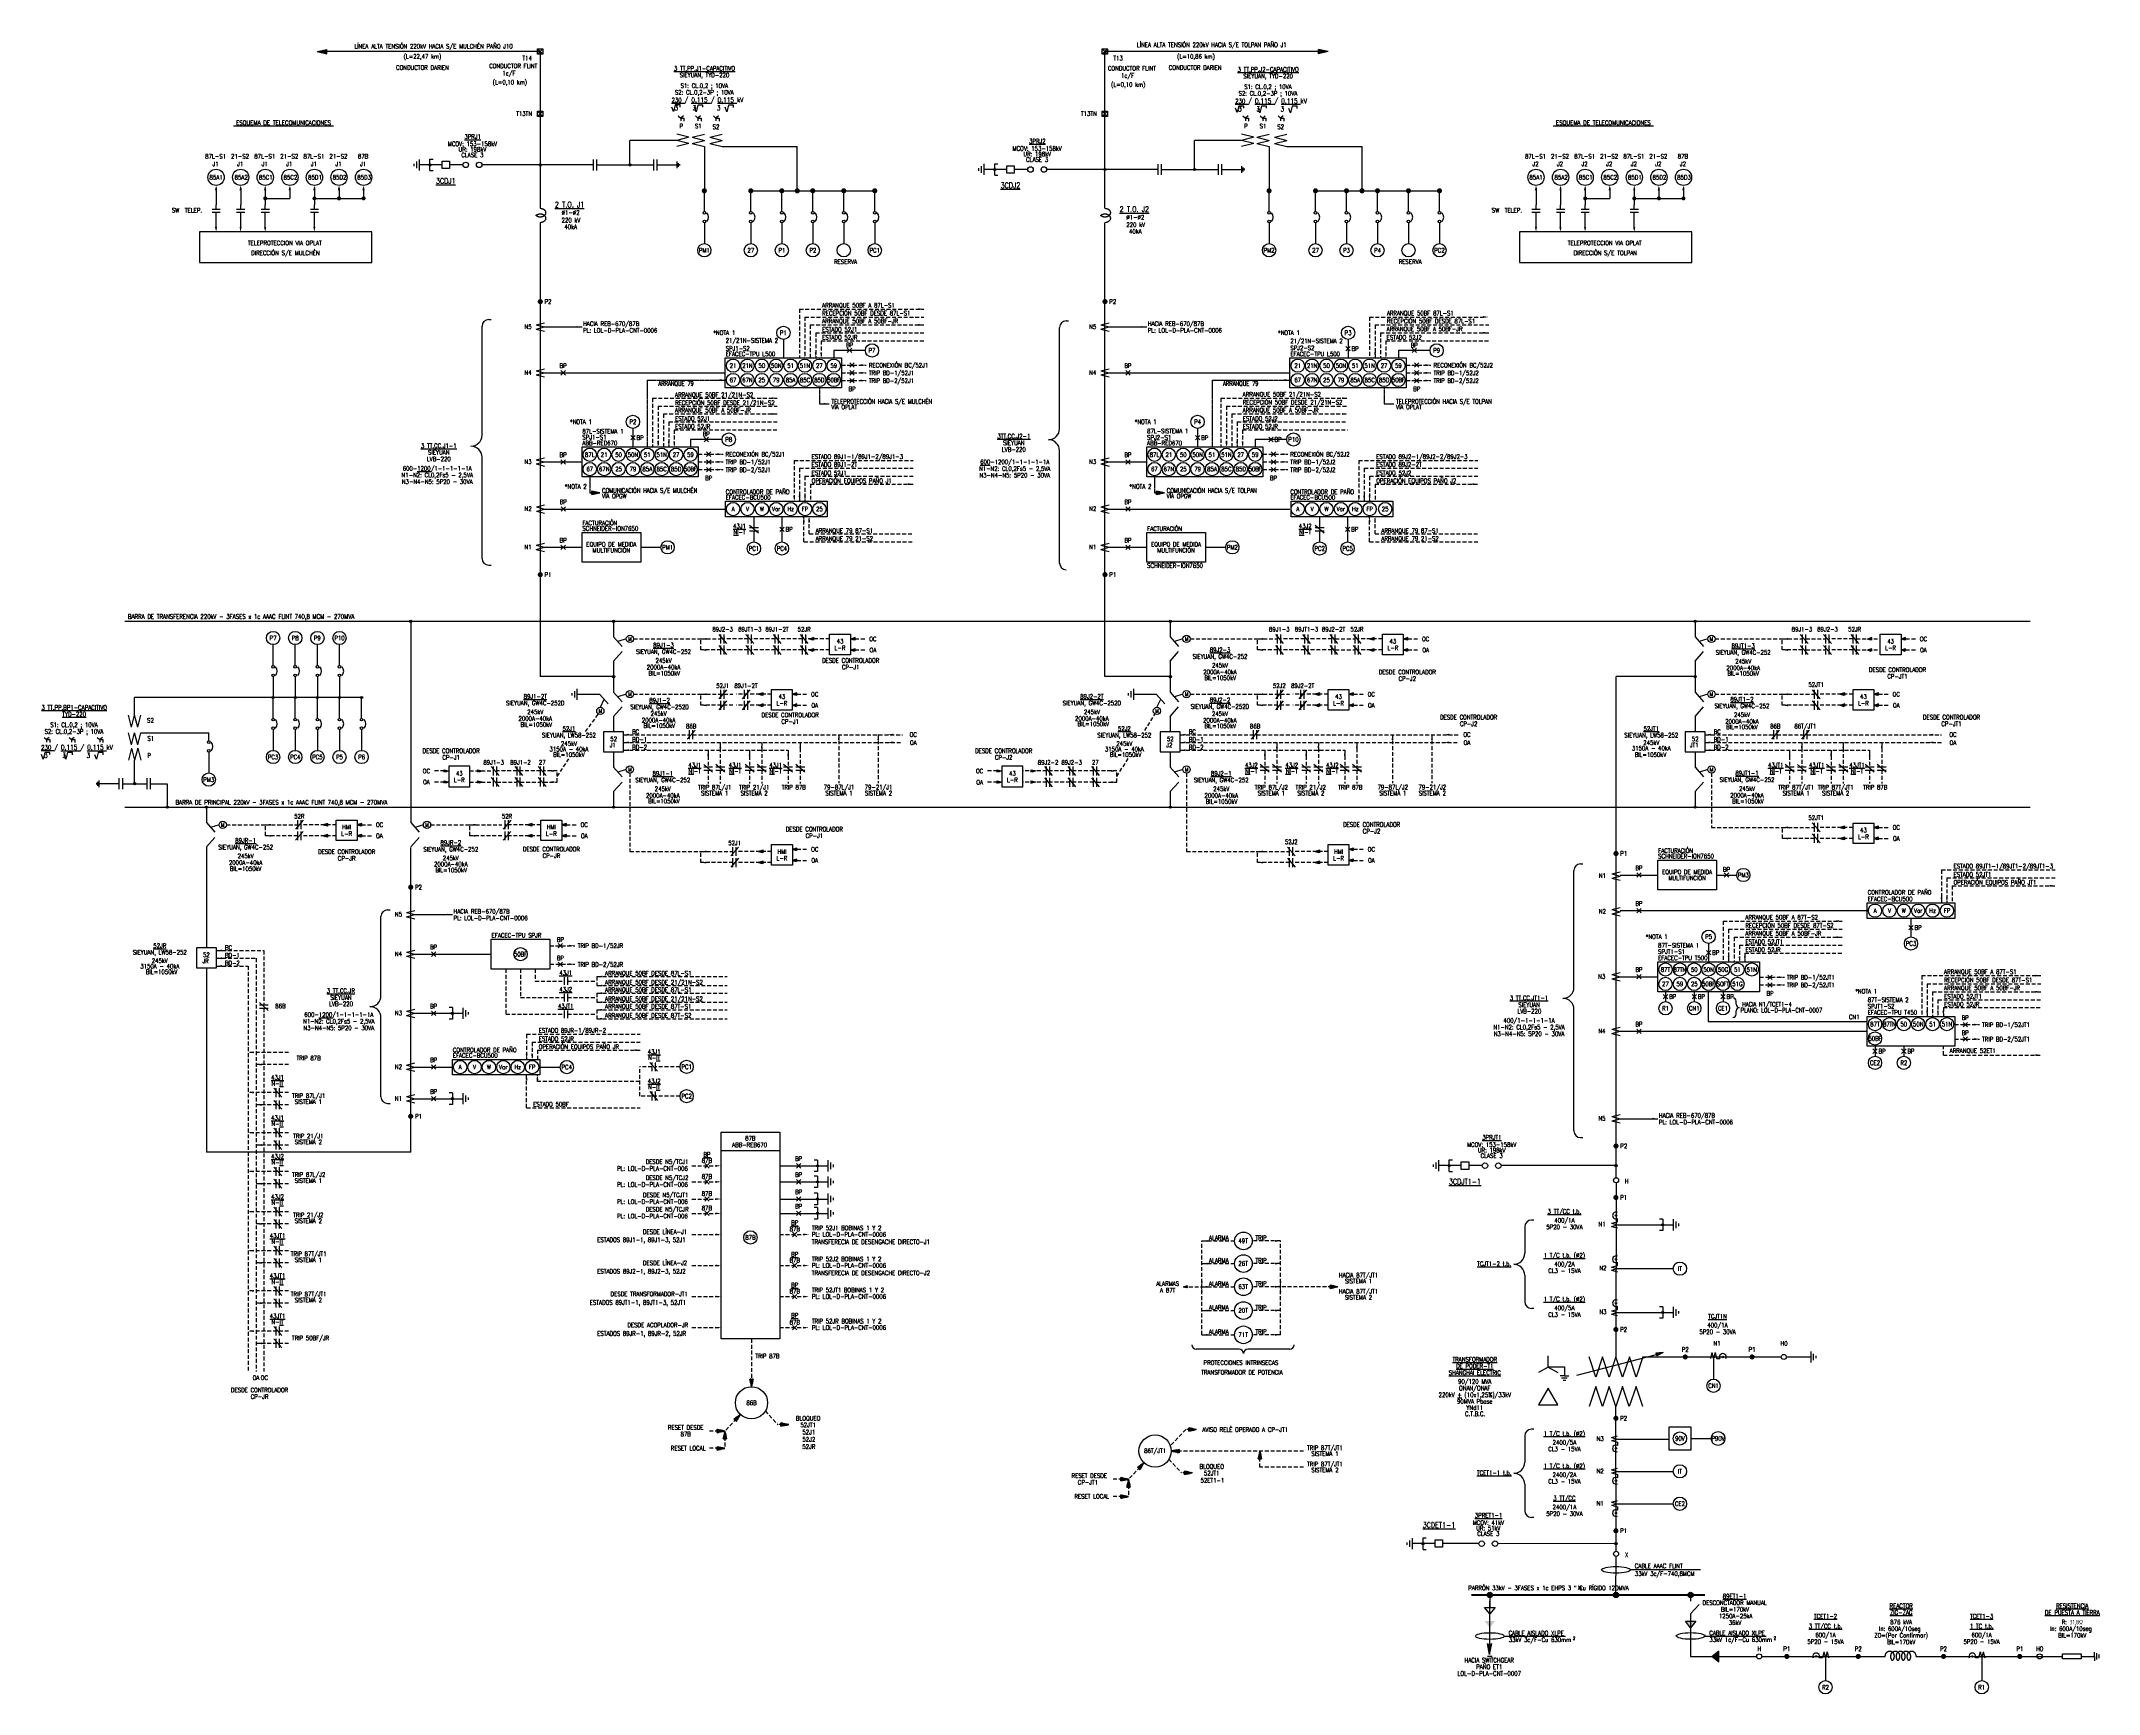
# Model space of a CAD drawing. Header units: millimetres. Extents: x 235043 to 235972, y 101635 to 102382.
import ezdxf
from ezdxf.enums import TextEntityAlignment as Align

# ---------------------------------------------------------------- set-up
doc = ezdxf.new("R2010")
doc.units = ezdxf.units.MM
for name, pattern in [('ACAD_ISO12W100', [21, 12, -3, 0, -3, 0, -3]), ('CENTER', [50.8, 31.75, -6.35, 6.35, -6.35]), ('CENTER2', [1.125, 0.75, -0.125, 0.125, -0.125]), ('HIDDEN', [0.375, 0.25, -0.125])]:
    doc.linetypes.add(name, pattern=pattern)
for name, color, linetype in [('01-Formato', 4, 'Continuous'), ('02 TITULOS', 3, 'Continuous'), ('02TEXTOS', 3, 'Continuous'), ('03 TEXTOS', 7, 'Continuous'), ('06EJES', 1, 'CENTER'), ('2', 7, 'Continuous'), ('4', 4, 'Continuous'), ('Cable', 1, 'Continuous'), ('DATOS', 3, 'Continuous'), ('E-Nivel-066Kv', 52, 'Continuous'), ('E-Nivel-220Kv', 84, 'Continuous'), ('EL-Simbolos', 3, 'Continuous'), ('EL_Vacante_1', 1, 'Continuous'), ('SEÑAL', 1, 'HIDDEN'), ('Simbologia', 6, 'Continuous')]:
    doc.layers.add(name, color=color, linetype=linetype)
doc.layers.add('E_TIP', color=3, linetype='Continuous', lineweight=35)
doc.styles.add('ROMANS', font='romans.shx', dxfattribs={"width": 0.8, "height": 2})
doc.styles.add('SDI-Texto', font='ROMANS.shx', dxfattribs={"width": 0.85, "height": 2.5})

# ---------------------------------------------------------------- blocks, each defined once
blk = doc.blocks.new('Flecha')
blk.add_hatch(color=256).paths.add_polyline_path([(0, 1.66), (-0.36, 0), (0.36, 0)])
for p, q in [((0, 1.66), (-0.36, 0)), ((-0.36, 0), (0.36, 0)), ((0, 1.66), (0.36, 0))]:
    blk.add_line(p, q)
blk = doc.blocks.new('Contacto Abierto-1')
at = {"color": 0}
for p, q in [((-1.99, 3.54), (2.01, 3.54)), ((-1.99, 2.04), (2.01, 2.04)), ((0, 3.54), (0, 5.54)), ((0, 0), (0, 2.04))]:
    blk.add_line(p, q, dxfattribs=at)
blk = doc.blocks.new('A$C34EA2BC3')
for points in [[(-1.5, 1.5), (1.5, 1.5), (1.5, -1.5), (-1.5, -1.5), (-1.5, 1.5)], [(1.5, 1.5), (-1.5, -1.5)], [(-1.5, 1.5), (1.5, -1.5)]]:
    blk.add_lwpolyline(points)

msp = doc.modelspace()

# ---------------------------------------------------------------- hatches: boundary and pattern name
at = {"linetype": 'HIDDEN', "ltscale": 2.5}
msp.add_hatch(color=1, dxfattribs=at).paths.add_polyline_path([(235564.79, 101754.77), (235563.02, 101755.16), (235563.02, 101754.39)])
at = {"layer": 'E-Nivel-066Kv'}
h = msp.add_hatch(color=256, dxfattribs=at)
h.dxf.hatch_style = 1
h.paths.add_polyline_path([(235696.07, 101679.96), (235698.47, 101679.96, 1)])
h.paths.add_polyline_path([(235698.47, 101679.96), (235696.07, 101679.96, 1)])
h = msp.add_hatch(color=256, dxfattribs=at)
h.dxf.hatch_style = 1
h.paths.add_polyline_path([(235753.08, 101679.96), (235755.48, 101679.96, 1)])
h.paths.add_polyline_path([(235755.48, 101679.96), (235753.08, 101679.96, 1)])
h = msp.add_hatch(color=256, dxfattribs=at)
h.dxf.hatch_style = 1
h.paths.add_polyline_path([(235786.79, 101679.96), (235789.19, 101679.96, 1)])
h.paths.add_polyline_path([(235789.19, 101679.96), (235786.79, 101679.96, 1)])
at = {"layer": 'E-Nivel-220Kv'}
h = msp.add_hatch(color=256, dxfattribs=at)
h.dxf.hatch_style = 1
h.paths.add_polyline_path([(235268.75, 102326.42, 1), (235267.75, 102326.42, 1)])
h = msp.add_hatch(color=256, dxfattribs=at)
h.dxf.hatch_style = 1
h.paths.add_polyline_path([(235309.26, 102326.42, 1), (235308.26, 102326.42, 1)])
h = msp.add_hatch(color=256, dxfattribs=at)
h.dxf.hatch_style = 1
h.paths.add_polyline_path([(235523.89, 102324.35, 1), (235522.89, 102324.35, 1)])
h = msp.add_hatch(color=256, dxfattribs=at)
h.dxf.hatch_style = 1
h.paths.add_polyline_path([(235564.4, 102324.35, 1), (235563.4, 102324.35, 1)])
h = msp.add_hatch(color=256, dxfattribs=at)
h.dxf.hatch_style = 1
h.paths.add_polyline_path([(235210.2, 102120.09, 1), (235209.2, 102120.09, 1)])
h = msp.add_hatch(color=256, dxfattribs=at)
h.dxf.hatch_style = 1
h.paths.add_polyline_path([(235301.89, 102120.09, 1), (235300.89, 102120.09, 1)])
h = msp.add_hatch(color=256, dxfattribs=at)
h.dxf.hatch_style = 1
h.paths.add_polyline_path([(235553.38, 102120.09, 1), (235552.38, 102120.09, 1)])
h = msp.add_hatch(color=256, dxfattribs=at)
h.dxf.hatch_style = 1
h.paths.add_polyline_path([(235790.53, 102120.09, 1), (235789.53, 102120.09, 1)])
h = msp.add_hatch(color=256, dxfattribs=at)
h.dxf.hatch_style = 1
h.paths.add_polyline_path([(235301.89, 102095.09, 1), (235300.89, 102095.09, 1)])
h = msp.add_hatch(color=256, dxfattribs=at)
h.dxf.hatch_style = 1
h.paths.add_polyline_path([(235553.38, 102095.09, 1), (235552.38, 102095.09, 1)])
h = msp.add_hatch(color=256, dxfattribs=at)
h.dxf.hatch_style = 1
h.paths.add_polyline_path([(235790.53, 102095.09, 1), (235789.53, 102095.09, 1)])
h = msp.add_hatch(color=256, dxfattribs=at)
h.dxf.hatch_style = 1
h.paths.add_polyline_path([(235148.04, 102085.66, 1), (235147.04, 102085.66, 1)])
h = msp.add_hatch(color=256, dxfattribs=at)
h.dxf.hatch_style = 1
h.paths.add_polyline_path([(235158.04, 102085.66, 1), (235157.04, 102085.66, 1)])
h = msp.add_hatch(color=256, dxfattribs=at)
h.dxf.hatch_style = 1
h.paths.add_polyline_path([(235168.04, 102085.66, 1), (235167.04, 102085.66, 1)])
h = msp.add_hatch(color=256, dxfattribs=at)
h.dxf.hatch_style = 1
h.paths.add_polyline_path([(235178.04, 102085.66, 1), (235177.04, 102085.66, 1)])
h = msp.add_hatch(color=256, dxfattribs=at)
h.dxf.hatch_style = 1
h.paths.add_polyline_path([(235188.04, 102085.66, 1), (235187.04, 102085.66, 1)])
h = msp.add_hatch(color=256, dxfattribs=at)
h.dxf.hatch_style = 1
h.paths.add_polyline_path([(235085.44, 102046.69, -1), (235084.44, 102046.69, -1)])
h = msp.add_hatch(color=256, dxfattribs=at)
h.dxf.hatch_style = 1
h.paths.add_polyline_path([(235100.2, 102036.09, -1), (235099.2, 102036.09, -1)])
h = msp.add_hatch(color=256, dxfattribs=at)
h.dxf.hatch_style = 1
h.paths.add_polyline_path([(235117.9, 102036.09, 1), (235116.9, 102036.09, 1)])
h = msp.add_hatch(color=256, dxfattribs=at)
h.dxf.hatch_style = 1
h.paths.add_polyline_path([(235301.89, 102036.09, 1), (235300.89, 102036.09, 1)])
h = msp.add_hatch(color=256, dxfattribs=at)
h.dxf.hatch_style = 1
h.paths.add_polyline_path([(235553.38, 102036.09, 1), (235552.38, 102036.09, 1)])
h = msp.add_hatch(color=256, dxfattribs=at)
h.dxf.hatch_style = 1
h.paths.add_polyline_path([(235790.53, 102036.09, 1), (235789.53, 102036.09, 1)])
h = msp.add_hatch(color=256, dxfattribs=at)
h.dxf.hatch_style = 1
h.paths.add_polyline_path([(235754.76, 101874.03, 1), (235753.76, 101874.03, 1)])
h = msp.add_hatch(color=256, dxfattribs=at)
h.dxf.hatch_style = 1
h.paths.add_polyline_path([(235754.74, 101703.17, 1), (235753.74, 101703.17, 1)])
at = {"layer": 'E-Nivel-220Kv', "ltscale": 0.25}
msp.add_hatch(color=256, dxfattribs=at).paths.add_polyline_path([(235696.2, 101657.99), (235698.2, 101657.99), (235697.2, 101652.99)])
at = {"layer": 'EL-Simbolos'}
h = msp.add_hatch(color=256, dxfattribs=at)
h.dxf.hatch_style = 1
h.paths.add_polyline_path([(235218.91, 102326.42, 1), (235217.91, 102326.42, 1)])
h = msp.add_hatch(color=256, dxfattribs=at)
h.dxf.hatch_style = 1
h.paths.add_polyline_path([(235474.06, 102324.35, 1), (235473.06, 102324.35, 1)])
h = msp.add_hatch(color=256, dxfattribs=at)
h.dxf.hatch_style = 1
h.paths.add_polyline_path([(235228.06, 101942.9, 1), (235229.06, 101942.9, 1)])
h = msp.add_hatch(color=256, dxfattribs=at)
h.dxf.hatch_style = 1
h.paths.add_polyline_path([(235228.06, 101904.28, 1), (235229.06, 101904.28, 1)])
h = msp.add_hatch(color=256, dxfattribs=at)
h.dxf.hatch_style = 1
h.paths.add_polyline_path([(235392.99, 101873.95, 1), (235393.99, 101873.95, 1)])
h = msp.add_hatch(color=256, dxfattribs=at)
h.dxf.hatch_style = 1
h.paths.add_polyline_path([(235392.99, 101866.7, 1), (235393.99, 101866.7, 1)])
h = msp.add_hatch(color=256, dxfattribs=at)
h.dxf.hatch_style = 1
h.paths.add_polyline_path([(235679.42, 101874.03, 1), (235678.42, 101874.03, 1)])
h = msp.add_hatch(color=256, dxfattribs=at)
h.dxf.hatch_style = 1
h.paths.add_polyline_path([(235392.99, 101858.95, 1), (235393.99, 101858.95, 1)])
h = msp.add_hatch(color=256, dxfattribs=at)
h.dxf.hatch_style = 1
h.paths.add_polyline_path([(235392.99, 101852.45, 1), (235393.99, 101852.45, 1)])
h = msp.add_hatch(color=256, dxfattribs=at)
h.dxf.hatch_style = 1
h.paths.add_polyline_path([(235754.6, 101851.49, 1), (235753.92, 101851.49, 1)])
h = msp.add_hatch(color=256, dxfattribs=at)
h.dxf.hatch_style = 1
h.paths.add_polyline_path([(235774.89, 101847.27, 1), (235775.89, 101847.27, 1)])
h = msp.add_hatch(color=256, dxfattribs=at)
h.dxf.hatch_style = 1
h.paths.add_polyline_path([(235754.6, 101831.69, 1), (235753.92, 101831.69, 1)])
h = msp.add_hatch(color=256, dxfattribs=at)
h.dxf.hatch_style = 1
h.paths.add_polyline_path([(235754.6, 101811.89, 1), (235753.92, 101811.89, 1)])
h = msp.add_hatch(color=256, dxfattribs=at)
h.dxf.hatch_style = 1
h.paths.add_polyline_path([(235774.89, 101807.67, 1), (235775.89, 101807.67, 1)])
h = msp.add_hatch(color=256, dxfattribs=at)
h.dxf.hatch_style = 1
h.paths.add_polyline_path([(235802.55, 101787.2, 1), (235802.55, 101787.89, 1)])
h = msp.add_hatch(color=256, dxfattribs=at)
h.dxf.hatch_style = 1
h.paths.add_polyline_path([(235754.6, 101746.23, -1), (235753.92, 101746.23, -1)])
h = msp.add_hatch(color=256, dxfattribs=at)
h.dxf.hatch_style = 1
h.paths.add_polyline_path([(235754.6, 101731.62, -1), (235753.92, 101731.62, -1)])
h = msp.add_hatch(color=256, dxfattribs=at)
h.dxf.hatch_style = 1
h.paths.add_polyline_path([(235754.6, 101717, -1), (235753.92, 101717, -1)])
h = msp.add_hatch(color=256, dxfattribs=at)
h.dxf.hatch_style = 1
h.paths.add_polyline_path([(235667.63, 101703.17, 1), (235666.63, 101703.17, 1)])
h = msp.add_hatch(color=256, dxfattribs=at)
h.dxf.hatch_style = 1
h.paths.add_polyline_path([(235697.27, 101665.17), (235699.65, 101668.15), (235694.89, 101668.15)])
h.paths.add_polyline_path([(235787.99, 101665.17), (235790.37, 101668.15), (235785.61, 101668.15)])
h = msp.add_hatch(color=256, dxfattribs=at)
h.dxf.hatch_style = 1
h.paths.add_polyline_path([(235800.72, 101649.8), (235800.72, 101654.56), (235797.74, 101652.18)])
h = msp.add_hatch(color=256, dxfattribs=at)
h.dxf.hatch_style = 1
h.paths.add_polyline_path([(235844.71, 101651.84, -1), (235844.71, 101652.52, -1)])
h = msp.add_hatch(color=256, dxfattribs=at)
h.dxf.hatch_style = 1
h.paths.add_polyline_path([(235915.28, 101651.84, -1), (235915.28, 101652.52, -1)])
at = {"layer": 'SEÑAL', "linetype": 'ACAD_ISO12W100'}
for points in [[(235295.1, 102178.16), (235291.57, 102178.93), (235291.57, 102177.4)], [(235550.24, 102178.16), (235546.71, 102178.93), (235546.71, 102177.4)]]:
    msp.add_hatch(color=4, dxfattribs=at).paths.add_polyline_path(points)
at = {"layer": 'SEÑAL', "linetype": 'HIDDEN', "ltscale": 7}
for points in [[(235389.72, 102112.13), (235391.81, 102111.55), (235391.81, 102112.72)], [(235408.4, 102112.13), (235410.49, 102111.55), (235410.49, 102112.72)], [(235642.92, 102112.13), (235645.01, 102111.55), (235645.01, 102112.72)], [(235658.18, 102112.13), (235660.26, 102111.54), (235660.26, 102112.71)], [(235867.8, 102112.13), (235869.89, 102111.55), (235869.89, 102112.72)], [(235883.06, 102112.13), (235885.15, 102111.54), (235885.15, 102112.71)], [(235389.72, 102107.13), (235391.81, 102106.55), (235391.81, 102107.72)], [(235408.4, 102107.13), (235410.49, 102106.55), (235410.49, 102107.72)], [(235642.92, 102107.13), (235645.01, 102106.55), (235645.01, 102107.72)], [(235658.18, 102107.13), (235660.26, 102106.54), (235660.26, 102107.71)], [(235867.8, 102107.13), (235869.89, 102106.55), (235869.89, 102107.72)], [(235883.06, 102107.13), (235885.15, 102106.54), (235885.15, 102107.71)], [(235366.89, 102087.13), (235368.98, 102086.55), (235368.98, 102087.72)], [(235366.89, 102082.13), (235368.98, 102081.55), (235368.98, 102082.72)], [(235382.14, 102087.13), (235384.23, 102086.55), (235384.23, 102087.72)], [(235382.14, 102082.13), (235384.23, 102081.55), (235384.23, 102082.72)], [(235618.38, 102087.13), (235620.47, 102086.55), (235620.47, 102087.72)], [(235618.38, 102082.13), (235620.47, 102081.55), (235620.47, 102082.72)], [(235633.63, 102087.13), (235635.72, 102086.55), (235635.72, 102087.72)], [(235633.63, 102082.13), (235635.72, 102081.55), (235635.72, 102082.72)], [(235855.53, 102087.13), (235857.62, 102086.55), (235857.62, 102087.72)], [(235855.53, 102082.13), (235857.62, 102081.55), (235857.62, 102082.72)], [(235870.78, 102087.13), (235872.87, 102086.55), (235872.87, 102087.72)], [(235870.78, 102082.13), (235872.87, 102081.55), (235872.87, 102082.72)], [(235226.93, 102052.44), (235224.85, 102051.86), (235224.85, 102053.02)], [(235242.19, 102052.44), (235240.1, 102051.86), (235240.1, 102053.02)], [(235476.83, 102052.44), (235474.74, 102051.86), (235474.74, 102053.02)], [(235492.09, 102052.45), (235490, 102051.86), (235490, 102053.03)], [(235226.93, 102047.44), (235224.85, 102046.86), (235224.85, 102048.02)], [(235242.19, 102047.44), (235240.1, 102046.86), (235240.1, 102048.02)], [(235476.84, 102047.36), (235474.75, 102046.77), (235474.75, 102047.94)], [(235492.09, 102047.36), (235490, 102046.77), (235490, 102047.94)], [(235170.23, 102028.13), (235172.32, 102027.55), (235172.32, 102028.72)], [(235185.48, 102028.13), (235187.57, 102027.55), (235187.57, 102028.72)], [(235262.54, 102028.13), (235264.62, 102027.55), (235264.62, 102028.72)], [(235277.98, 102028.13), (235280.06, 102027.54), (235280.06, 102028.71)], [(235855.54, 102026.94), (235857.63, 102026.36), (235857.63, 102027.52)], [(235870.8, 102026.93), (235872.89, 102026.35), (235872.89, 102027.52)], [(235170.23, 102023.13), (235172.32, 102022.55), (235172.32, 102023.72)], [(235185.48, 102023.13), (235187.57, 102022.55), (235187.57, 102023.72)], [(235262.54, 102023.13), (235264.62, 102022.55), (235264.62, 102023.72)], [(235277.98, 102023.13), (235280.06, 102022.54), (235280.06, 102023.71)], [(235366.89, 102016.04), (235368.98, 102015.45), (235368.98, 102016.62)], [(235382.15, 102017.03), (235384.23, 102016.45), (235384.23, 102017.62)], [(235618.39, 102016.04), (235620.48, 102015.45), (235620.48, 102016.62)], [(235633.65, 102017.03), (235635.73, 102016.45), (235635.73, 102017.62)], [(235855.54, 102021.94), (235857.63, 102021.36), (235857.63, 102022.52)], [(235870.8, 102021.93), (235872.89, 102021.35), (235872.89, 102022.52)], [(235366.89, 102011.04), (235368.98, 102010.45), (235368.98, 102011.62)], [(235382.15, 102012.03), (235384.23, 102011.45), (235384.23, 102012.62)], [(235618.39, 102011.04), (235620.48, 102010.45), (235620.48, 102011.62)], [(235633.65, 102012.03), (235635.73, 102011.45), (235635.73, 102012.62)]]:
    msp.add_hatch(color=1, dxfattribs=at).paths.add_polyline_path(points)
at = {"layer": 'SEÑAL', "linetype": 'HIDDEN', "ltscale": 2.5}
for points in [[(235558.71, 101819.25), (235560.48, 101818.86), (235560.48, 101819.63)], [(235628.66, 101819.26), (235625.13, 101820.04), (235625.13, 101818.51)], [(235363.69, 101774.05), (235364.47, 101777.58), (235362.93, 101777.58)], [(235358.7, 101761.52), (235355.72, 101759.47), (235356.84, 101758.42)], [(235380.52, 101756.97), (235376.98, 101757.75), (235376.98, 101756.22)], [(235380.52, 101756.97), (235378.75, 101757.36), (235378.75, 101756.6)], [(235564.79, 101754.77), (235561.26, 101755.55), (235561.26, 101754.02)], [(235351.69, 101754.07), (235348.16, 101754.84), (235348.16, 101753.31)], [(235351.71, 101746.21), (235348.18, 101746.99), (235348.18, 101745.46)], [(235351.69, 101754.07), (235350.91, 101750.54), (235352.44, 101750.54)], [(235541.05, 101739.71), (235538.07, 101737.66), (235539.19, 101736.61)], [(235553.32, 101745.02), (235556.85, 101744.24), (235556.85, 101745.77)], [(235593.42, 101745.02), (235592.64, 101741.49), (235594.17, 101741.49)], [(235534.05, 101732.26), (235530.51, 101733.04), (235530.51, 101731.5)], [(235534.04, 101732.26), (235533.26, 101728.73), (235534.79, 101728.73)], [(235562.87, 101735.17), (235559.34, 101735.94), (235559.34, 101734.41)], [(235562.87, 101735.17), (235561.1, 101735.56), (235561.1, 101734.79)], [(235534.06, 101724.41), (235530.53, 101725.19), (235530.53, 101723.65)]]:
    msp.add_hatch(color=1, dxfattribs=at).paths.add_polyline_path(points)
at = {"layer": 'Simbologia'}
h = msp.add_hatch(dxfattribs=at)
h.set_pattern_fill('ANGLE', color=1, scale=0.7, angle=90)
h.set_pattern_definition([(90, (307308.8397, -62536.3195), (-4.8895, 3e-16), [3.556, -1.3335]), (180, (307308.8397, -62536.3195), (-6e-16, -4.8895), [3.556, -1.3335])])
h.paths.add_polyline_path([(235627.48, 102365.29), (235628.19, 102365.46), (235627.98, 102365.82)])
h.paths.add_polyline_path([(235631.12, 102371.59), (235630.91, 102370.89), (235631.33, 102370.89)])
h.paths.add_polyline_path([(235634.75, 102365.29), (235634.25, 102365.82), (235634.04, 102365.46)])
h = msp.add_hatch(dxfattribs=at)
h.set_pattern_fill('ANGLE', color=1, scale=0.7, angle=90)
h.set_pattern_definition([(90, (307316.8397, -62536.3195), (-4.8895, 3e-16), [3.556, -1.3335]), (180, (307316.8397, -62536.3195), (-6e-16, -4.8895), [3.556, -1.3335])])
h.paths.add_polyline_path([(235635.48, 102365.29), (235636.19, 102365.46), (235635.98, 102365.82)])
h.paths.add_polyline_path([(235639.12, 102371.59), (235638.91, 102370.89), (235639.33, 102370.89)])
h.paths.add_polyline_path([(235642.75, 102365.29), (235642.25, 102365.82), (235642.04, 102365.46)])

# ---------------------------------------------------------------- linework, layer by layer
at = {"color": 1, "linetype": 'HIDDEN', "ltscale": 2.5}
for points in [[(235564.79, 101754.77), (235563.02, 101755.16), (235563.02, 101754.39), (235564.79, 101754.77)], [(235563.02, 101755.16), (235564.79, 101754.77), (235563.02, 101754.39), (235563.02, 101755.16)]]:
    msp.add_lwpolyline(points, dxfattribs=at)
at = {"layer": '01-Formato'}
for p, q in [((235241.94, 102204.25), (235241.94, 102253.52)), ((235244.94, 102256.52), (235246.04, 102256.52)), ((235502.87, 102207.16), (235502.87, 102252.92)), ((235505.87, 102255.92), (235506.97, 102255.92)), ((235241.94, 102148.49), (235241.94, 102194.25)), ((235502.87, 102146.44), (235502.87, 102197.16)), ((235244.94, 102145.49), (235246.04, 102145.49)), ((235735.26, 101954.66), (235735.26, 102007.43)), ((235738.26, 102010.43), (235739.36, 102010.43)), ((235199.27, 101989.66), (235200.38, 101989.66)), ((235196.27, 101950.9), (235196.27, 101986.66)), ((235735.26, 101889.74), (235735.26, 101944.66)), ((235808.61, 101946.98), (235808.61, 101948.4)), ((235808.61, 101942.56), (235808.61, 101943.98)), ((235196.27, 101905.14), (235196.27, 101940.9)), ((235199.27, 101902.14), (235200.38, 101902.14)), ((235738.26, 101886.74), (235739.36, 101886.74))]:
    msp.add_line(p, q, dxfattribs=at)
for centre, radius, start, end in [((235244.94, 102253.52), 3, 90, 180), ((235505.87, 102252.92), 3, 90, 180), ((235236.94, 102204.25), 5, 270, 0), ((235497.87, 102207.16), 5, 270, 0), ((235497.87, 102197.16), 5, 0, 90), ((235236.94, 102194.25), 5, 0, 90), ((235244.94, 102148.49), 3, 180, 270), ((235505.87, 102146.44), 3, 180, 270), ((235738.26, 102007.43), 3, 90, 180), ((235199.27, 101986.66), 3, 90, 180), ((235191.27, 101950.9), 5, 270, 0), ((235730.26, 101954.66), 5, 270, 0), ((235191.27, 101940.9), 5, 0, 90), ((235730.26, 101944.66), 5, 0, 90), ((235807.11, 101948.41), 1.5, 0, 90), ((235807.11, 101942.56), 1.5, 270, 0), ((235810.11, 101946.98), 1.5, 180, 270), ((235810.11, 101943.98), 1.5, 90, 180), ((235199.27, 101905.14), 3, 180, 270), ((235738.26, 101889.74), 3, 180, 270)]:
    msp.add_arc(centre, radius, start, end, dxfattribs=at)
at = {"layer": '03 TEXTOS'}
for p, q in [((235328.39, 102350.52), (235327.65, 102352.54)), ((235329.14, 102353.51), (235328.39, 102350.52)), ((235331.44, 102353.51), (235329.14, 102353.51)), ((235331.44, 102352.53), (235331.44, 102353.51)), ((235338.65, 102350.46), (235337.92, 102352.49)), ((235339.4, 102353.46), (235338.65, 102350.46)), ((235341.7, 102353.46), (235339.4, 102353.46)), ((235341.7, 102352.47), (235341.7, 102353.46)), ((235352.51, 102350.42), (235351.77, 102352.45)), ((235353.26, 102353.42), (235352.51, 102350.42)), ((235355.56, 102353.42), (235353.26, 102353.42)), ((235355.56, 102352.43), (235355.56, 102353.42)), ((235583.05, 102350.04), (235582.31, 102352.07)), ((235583.8, 102353.03), (235583.05, 102350.04)), ((235586.1, 102353.03), (235583.8, 102353.03)), ((235586.1, 102352.05), (235586.1, 102353.03)), ((235593.31, 102349.98), (235592.58, 102352.01)), ((235594.06, 102352.98), (235593.31, 102349.98)), ((235596.36, 102352.98), (235594.06, 102352.98)), ((235596.36, 102351.99), (235596.36, 102352.98)), ((235607.17, 102349.94), (235606.43, 102351.97)), ((235607.92, 102352.94), (235607.17, 102349.94)), ((235610.22, 102352.94), (235607.92, 102352.94)), ((235610.22, 102351.95), (235610.22, 102352.94)), ((235043.58, 102057.85), (235042.85, 102059.88)), ((235044.33, 102060.85), (235043.58, 102057.85)), ((235046.63, 102060.85), (235044.33, 102060.85)), ((235046.63, 102059.86), (235046.63, 102060.85)), ((235053.84, 102057.8), (235053.11, 102059.83)), ((235054.59, 102060.8), (235053.84, 102057.8)), ((235056.89, 102060.8), (235054.59, 102060.8)), ((235056.89, 102059.81), (235056.89, 102060.8)), ((235067.7, 102057.76), (235066.97, 102059.79)), ((235068.45, 102060.75), (235067.7, 102057.76)), ((235070.75, 102060.75), (235068.45, 102060.75)), ((235070.75, 102059.77), (235070.75, 102060.75)), ((235737.26, 101682.42), (235738.36, 101683.83))]:
    msp.add_line(p, q, dxfattribs=at)
at = {"layer": '06EJES'}
for p, q in [((235307.11, 102112.13), (235303.29, 102110.92)), ((235558.6, 102112.13), (235554.78, 102110.92)), ((235795.75, 102112.13), (235791.93, 102110.92)), ((235295.41, 102081.29), (235297.1, 102084.91)), ((235307.11, 102087.13), (235303.29, 102085.92)), ((235546.89, 102081.29), (235548.59, 102084.91)), ((235558.6, 102087.13), (235554.78, 102085.92)), ((235795.75, 102087.13), (235791.93, 102085.92)), ((235307.11, 102053.13), (235303.29, 102051.92)), ((235558.61, 102053.13), (235554.79, 102051.92)), ((235795.76, 102053.13), (235791.94, 102051.92)), ((235123.11, 102028.13), (235119.3, 102026.92)), ((235215.42, 102028.13), (235211.6, 102026.92)), ((235731, 101778.98), (235729, 101778.98)), ((235732.28, 101777.98), (235729.73, 101777.98)), ((235731.55, 101776.98), (235730.46, 101776.98)), ((235731, 101778.98), (235733, 101778.98))]:
    msp.add_line(p, q, dxfattribs=at)
msp.add_lwpolyline([(235723.74, 101783.08), (235731, 101783.08), (235731, 101778.98)], dxfattribs=at)
at = {"layer": '4'}
for p, q in [((235717.16, 101849.4), (235716.05, 101849.4)), ((235713.05, 101846.4), (235713.05, 101834.46)), ((235708.05, 101829.46), (235708.05, 101829.46)), ((235708.05, 101829.46), (235708.05, 101829.46)), ((235713.05, 101824.46), (235713.05, 101812.52)), ((235717.16, 101809.52), (235716.05, 101809.52)), ((235583.96, 101791.09), (235564.66, 101791.09)), ((235606.91, 101791.09), (235587.96, 101791.09)), ((235363.69, 101759.54), (235363.69, 101759.54)), ((235713.05, 101751.92), (235713.05, 101739.98)), ((235717.16, 101754.92), (235716.05, 101754.92)), ((235546.04, 101737.73), (235546.04, 101737.73)), ((235708.05, 101734.98), (235708.05, 101734.98)), ((235708.05, 101734.98), (235708.05, 101734.98)), ((235713.05, 101729.98), (235713.05, 101718.04)), ((235717.16, 101715.04), (235716.05, 101715.04))]:
    msp.add_line(p, q, dxfattribs=at)
for centre, radius, start, end in [((235716.05, 101846.4), 3, 90, 180), ((235708.05, 101834.46), 5, 270, 0), ((235708.05, 101824.46), 5, 0, 90), ((235716.05, 101812.52), 3, 180, 270), ((235564.66, 101793.09), 2, 180, 270), ((235606.91, 101793.09), 2, 270, 0), ((235583.96, 101789.09), 2, 0, 90), ((235587.96, 101789.09), 2, 90, 180), ((235716.05, 101751.92), 3, 90, 180), ((235708.05, 101739.98), 5, 270, 0), ((235708.05, 101729.98), 5, 0, 90), ((235716.05, 101718.04), 3, 180, 270)]:
    msp.add_arc(centre, radius, start, end, dxfattribs=at)
at = {"layer": 'Cable'}
for p, q in [((235331.73, 102347.59), (235331.73, 102346.41)), ((235331.73, 102347.59), (235333.14, 102347.59)), ((235333.14, 102347.59), (235333.14, 102346.25)), ((235339.51, 102347.59), (235339.51, 102346.41)), ((235339.51, 102347.59), (235340.91, 102347.59)), ((235340.91, 102347.59), (235340.91, 102346.25)), ((235347.61, 102347.59), (235347.61, 102346.41)), ((235347.61, 102347.59), (235349.02, 102347.59)), ((235349.02, 102347.59), (235349.02, 102346.25)), ((235586.88, 102347.59), (235586.88, 102346.41)), ((235586.88, 102347.59), (235588.28, 102347.59)), ((235588.28, 102347.59), (235588.28, 102346.25)), ((235594.65, 102347.59), (235594.65, 102346.41)), ((235594.65, 102347.59), (235596.06, 102347.59)), ((235596.06, 102347.59), (235596.06, 102346.25)), ((235602.76, 102347.59), (235602.76, 102346.41)), ((235602.76, 102347.59), (235604.16, 102347.59)), ((235604.16, 102347.59), (235604.16, 102346.25)), ((235342.38, 102334.71), (235342.38, 102314.71)), ((235350.38, 102334.71), (235384.38, 102334.71)), ((235384.38, 102314.71), (235384.38, 102334.71)), ((235597.52, 102334.71), (235597.52, 102314.71)), ((235605.52, 102334.71), (235639.52, 102334.71)), ((235639.52, 102314.71), (235639.52, 102334.71)), ((235342.38, 102305.31), (235342.38, 102314.71)), ((235363.38, 102314.71), (235419.38, 102314.71)), ((235363.38, 102305.31), (235363.38, 102314.71)), ((235377.38, 102305.31), (235377.38, 102314.71)), ((235391.38, 102305.31), (235391.38, 102314.71)), ((235405.38, 102305.31), (235405.38, 102314.71)), ((235419.38, 102305.31), (235419.38, 102314.71)), ((235597.52, 102305.31), (235597.52, 102314.71)), ((235618.52, 102314.71), (235675.1, 102314.71)), ((235618.52, 102305.31), (235618.52, 102314.71)), ((235632.52, 102305.31), (235632.52, 102314.71)), ((235646.52, 102305.31), (235646.52, 102314.71)), ((235660.52, 102305.31), (235660.52, 102314.71)), ((235674.52, 102305.31), (235674.52, 102314.71)), ((235342.38, 102300.21), (235342.38, 102290.81)), ((235363.38, 102300.21), (235363.38, 102290.81)), ((235377.38, 102300.21), (235377.38, 102290.81)), ((235391.38, 102300.21), (235391.38, 102290.81)), ((235405.38, 102300.21), (235405.38, 102290.81)), ((235419.38, 102300.21), (235419.38, 102290.81)), ((235597.52, 102300.21), (235597.52, 102290.81)), ((235618.52, 102300.21), (235618.52, 102290.81)), ((235632.52, 102300.21), (235632.52, 102290.81)), ((235646.52, 102300.21), (235646.52, 102290.81)), ((235660.52, 102300.21), (235660.52, 102290.81)), ((235674.52, 102300.21), (235674.52, 102290.81)), ((235270.09, 102253.16), (235287.11, 102253.16)), ((235525.23, 102253.16), (235542.25, 102253.16)), ((235378.09, 102247.51), (235378.09, 102239.17)), ((235415.13, 102242.54), (235400.84, 102242.54)), ((235400.84, 102242.54), (235400.84, 102239.17)), ((235633.23, 102247.51), (235633.23, 102239.17)), ((235670.26, 102242.54), (235655.98, 102242.54)), ((235655.98, 102242.54), (235655.98, 102239.17)), ((235270.09, 102232.42), (235351.84, 102232.42)), ((235525.23, 102232.42), (235606.98, 102232.42)), ((235310.11, 102207.25), (235310.11, 102198.91)), ((235350.4, 102202.28), (235336.11, 102202.28)), ((235336.11, 102202.28), (235336.11, 102198.91)), ((235565.25, 102207.25), (235565.25, 102198.91)), ((235605.54, 102202.28), (235591.25, 102202.28)), ((235591.25, 102202.28), (235591.25, 102198.9)), ((235270.09, 102192.16), (235287.11, 102192.16)), ((235525.23, 102192.16), (235542.25, 102192.16)), ((235270.13, 102170.85), (235351.88, 102170.85)), ((235364.79, 102167.35), (235364.79, 102162.43)), ((235377.43, 102167.35), (235377.43, 102156.01)), ((235525.23, 102170.85), (235606.98, 102170.85)), ((235620.39, 102167.35), (235620.39, 102162.43)), ((235633.03, 102167.35), (235633.03, 102156.01)), ((235364.79, 102160.93), (235364.79, 102156.01)), ((235620.39, 102160.93), (235620.39, 102156.01)), ((235270.09, 102153.54), (235287.11, 102153.54)), ((235313.61, 102153.54), (235322.79, 102153.54)), ((235525.23, 102153.54), (235542.25, 102153.54)), ((235568.75, 102153.54), (235577.93, 102153.54)), ((235147.54, 102100.15), (235147.54, 102109.55)), ((235157.54, 102100.15), (235157.54, 102109.55)), ((235167.54, 102100.15), (235167.54, 102109.55)), ((235177.54, 102100.15), (235177.54, 102109.55)), ((235147.54, 102095.06), (235147.54, 102085.66)), ((235157.54, 102095.06), (235157.54, 102085.66)), ((235167.54, 102095.06), (235167.54, 102085.66)), ((235177.54, 102095.06), (235177.54, 102085.66)), ((235187.54, 102085.66), (235084.94, 102085.66)), ((235084.94, 102077.71), (235084.94, 102085.66)), ((235147.54, 102076.25), (235147.54, 102085.66)), ((235157.54, 102076.25), (235157.54, 102085.66)), ((235167.54, 102076.25), (235167.54, 102085.66)), ((235177.54, 102076.25), (235177.54, 102085.66)), ((235187.54, 102076.25), (235187.54, 102085.66)), ((235045.18, 102066.62), (235045.18, 102065.44)), ((235045.18, 102066.62), (235046.59, 102066.62)), ((235046.59, 102066.62), (235046.59, 102065.28)), ((235056.51, 102066.62), (235056.51, 102065.44)), ((235056.51, 102066.62), (235057.91, 102066.62)), ((235057.91, 102066.62), (235057.91, 102065.28)), ((235069.23, 102066.62), (235069.23, 102065.44)), ((235069.23, 102066.62), (235070.63, 102066.62)), ((235070.63, 102066.62), (235070.63, 102065.28)), ((235087.76, 102069.71), (235118.45, 102069.71)), ((235118.45, 102066.03), (235118.45, 102069.71)), ((235147.54, 102071.16), (235147.54, 102061.76)), ((235157.54, 102071.16), (235157.54, 102061.76)), ((235167.54, 102071.16), (235167.54, 102061.76)), ((235177.54, 102071.16), (235177.54, 102061.76)), ((235187.54, 102071.16), (235187.54, 102061.76)), ((235118.45, 102060.93), (235118.45, 102051.53)), ((235756.11, 102005.41), (235773.13, 102005.41)), ((235799.63, 102005.41), (235808.81, 102005.41)), ((235756.11, 101989.3), (235867.81, 101989.3)), ((235211.54, 101987.52), (235228.56, 101987.52)), ((235887.56, 101985.8), (235887.56, 101977.46)), ((235211.54, 101969.64), (235246.09, 101969.64)), ((235796.13, 101974.52), (235796.13, 101966.18)), ((235756.11, 101959.43), (235773.13, 101959.43)), ((235211.54, 101942.9), (235233.36, 101942.9)), ((235756.11, 101934.77), (235867.81, 101934.77)), ((235795.89, 101939.24), (235867.81, 101939.24)), ((235211.54, 101918.59), (235228.56, 101918.59)), ((235268.06, 101918.58), (235277.24, 101918.58)), ((235211.54, 101904.28), (235233.31, 101904.28)), ((235756.11, 101895.25), (235773.13, 101895.25)), ((235376.46, 101873.95), (235398.24, 101873.95)), ((235376.46, 101866.7), (235398.24, 101866.7)), ((235376.46, 101858.95), (235398.24, 101858.95)), ((235376.46, 101852.45), (235398.24, 101852.45)), ((235754.93, 101847.27), (235780.15, 101847.27)), ((235754.93, 101827.47), (235780.15, 101827.47)), ((235754.93, 101807.67), (235780.15, 101807.67)), ((235754.93, 101750.45), (235778.09, 101750.45)), ((235788.21, 101750.69), (235797.28, 101750.69)), ((235754.93, 101735.84), (235780.15, 101735.84)), ((235754.93, 101721.22), (235780.15, 101721.22)), ((235792.49, 101691.29), (235760.78, 101691.29)), ((235703.77, 101661.35), (235731.48, 101661.35)), ((235794.49, 101661.4), (235822.2, 101661.4)), ((235848.93, 101651.51), (235848.93, 101641.26)), ((235919.5, 101651.51), (235919.5, 101641.26))]:
    msp.add_line(p, q, dxfattribs=at)
for points in [[(235330.58, 102348.53), (235331.73, 102347.59)], [(235332.9, 102348.54), (235331.73, 102347.59)], [(235338.35, 102348.53), (235339.51, 102347.59)], [(235340.67, 102348.54), (235339.51, 102347.59)], [(235346.45, 102348.53), (235347.61, 102347.59)], [(235348.78, 102348.54), (235347.61, 102347.59)], [(235585.72, 102348.53), (235586.88, 102347.59)], [(235588.04, 102348.54), (235586.88, 102347.59)], [(235593.5, 102348.53), (235594.65, 102347.59)], [(235595.82, 102348.54), (235594.65, 102347.59)], [(235601.6, 102348.53), (235602.76, 102347.59)], [(235603.92, 102348.54), (235602.76, 102347.59)], [(235044.03, 102067.56), (235045.18, 102066.62)], [(235046.35, 102067.57), (235045.18, 102066.62)], [(235055.35, 102067.56), (235056.51, 102066.62)], [(235057.67, 102067.57), (235056.51, 102066.62)], [(235068.07, 102067.56), (235069.23, 102066.62)], [(235070.39, 102067.57), (235069.23, 102066.62)]]:
    msp.add_lwpolyline(points, dxfattribs=at)
for centre in [(235754.28, 101691.29), (235697.27, 101661.39), (235787.99, 101661.43)]:
    msp.add_ellipse(centre, major_axis=(6.5, 0), ratio=0.230769, dxfattribs=at)
at = {"layer": 'DATOS'}
for points in [[(235398.98, 102114.27), (235408.39, 102114.27), (235408.39, 102105.01), (235398.98, 102105.01)], [(235648.76, 102114.26), (235658.17, 102114.26), (235658.17, 102105), (235648.76, 102105)], [(235873.64, 102114.26), (235883.05, 102114.26), (235883.05, 102105), (235873.64, 102105)], [(235372.72, 102089.26), (235382.13, 102089.26), (235382.13, 102080), (235372.72, 102080)], [(235624.21, 102089.26), (235633.62, 102089.26), (235633.62, 102080), (235624.21, 102080)], [(235861.37, 102089.26), (235870.77, 102089.26), (235870.77, 102080), (235861.37, 102080)], [(235236.35, 102054.57), (235226.94, 102054.57), (235226.94, 102045.31), (235236.35, 102045.31)], [(235486.25, 102054.57), (235476.84, 102054.57), (235476.84, 102045.31), (235486.25, 102045.31)], [(235176.07, 102030.26), (235185.47, 102030.26), (235185.47, 102021), (235176.07, 102021)], [(235268.56, 102030.26), (235277.97, 102030.26), (235277.97, 102021), (235268.56, 102021)], [(235861.38, 102028.88), (235870.79, 102028.88), (235870.79, 102019.62), (235861.38, 102019.62)], [(235372.73, 102019.17), (235382.14, 102019.17), (235382.14, 102009.91), (235372.73, 102009.91)], [(235624.23, 102019.17), (235633.64, 102019.17), (235633.64, 102009.91), (235624.23, 102009.91)]]:
    msp.add_lwpolyline(points, close=True, dxfattribs=at)
at = {"layer": 'E-Nivel-066Kv'}
for p, q in [((235754.29, 101699.71), (235754.24, 101765.17)), ((235672.6, 101703.17), (235662.38, 101703.17)), ((235692.34, 101703.17), (235675.93, 101703.17)), ((235754.27, 101703.14), (235700.9, 101703.17)), ((235754.28, 101679.96), (235754.29, 101697.41)), ((235697.2, 101677.19), (235697.2, 101652.99)), ((235697.27, 101679.96), (235697.27, 101674.37)), ((235787.99, 101671.39), (235787.99, 101652.18)), ((235787.99, 101652.18), (235797.74, 101652.18)), ((235800.72, 101652.18), (235817.86, 101652.18)), ((235820.16, 101652.18), (235875.94, 101652.18)), ((235889.87, 101652.18), (235955.98, 101652.18)), ((235946.85, 101652.18), (235955.98, 101652.18)), ((235964.42, 101652.18), (235966.34, 101652.18))]:
    msp.add_line(p, q, dxfattribs=at)
at = {"layer": 'E-Nivel-066Kv', "ltscale": 0.25, "const_width": 1}
msp.add_lwpolyline([(235688.98, 101679.96), (235794.5, 101679.96)], dxfattribs=at)
at = {"layer": 'E-Nivel-066Kv', "ltscale": 0.25}
msp.add_lwpolyline([(235787.99, 101679.96), (235787.99, 101677.16)], dxfattribs=at)
at = {"layer": 'E-Nivel-066Kv'}
for centre in [(235697.27, 101679.96), (235754.28, 101679.96), (235787.99, 101679.96)]:
    msp.add_circle(centre, 1.2, dxfattribs=at)
at = {"layer": 'E-Nivel-220Kv'}
for p, q in [((235268.25, 102377.62), (235171.78, 102377.62)), ((235268.25, 102377.62), (235268.25, 102306.81)), ((235523.39, 102306.81), (235523.39, 102377.62)), ((235619.86, 102377.62), (235523.39, 102377.62)), ((235329.96, 102337.52), (235308.76, 102337.52)), ((235308.76, 102326.42), (235308.76, 102337.52)), ((235585.1, 102337.52), (235563.9, 102337.52)), ((235563.9, 102324.35), (235563.9, 102337.52)), ((235223.88, 102326.42), (235213.66, 102326.42)), ((235233.33, 102326.42), (235227.21, 102326.42)), ((235268.25, 102326.42), (235241.89, 102326.42)), ((235292.1, 102326.42), (235268.25, 102326.42)), ((235293.62, 102326.42), (235319.38, 102326.42)), ((235320.9, 102326.42), (235329.96, 102326.42)), ((235479.02, 102324.35), (235468.8, 102324.35)), ((235488.48, 102324.35), (235482.36, 102324.35)), ((235523.39, 102324.35), (235497.04, 102324.35)), ((235547.25, 102324.35), (235523.39, 102324.35)), ((235548.77, 102324.35), (235574.52, 102324.35)), ((235576.04, 102324.35), (235585.1, 102324.35)), ((235268.25, 102300.26), (235268.26, 102095.09)), ((235523.4, 102095.09), (235523.39, 102300.26)), ((235209.7, 102120.09), (235209.7, 102029.09)), ((235301.39, 102120.09), (235301.39, 102113.09)), ((235552.88, 102120.09), (235552.88, 102113.09)), ((235790.03, 102120.09), (235790.03, 102113.09)), ((235301.39, 102102.09), (235301.39, 102088.09)), ((235552.88, 102102.09), (235552.88, 102088.09)), ((235790.03, 102102.09), (235790.03, 102088.09)), ((235301.39, 102095.09), (235268.26, 102095.09)), ((235552.88, 102095.09), (235523.39, 102095.09)), ((235754.29, 101868.6), (235754.29, 102095.09)), ((235790.03, 102095.09), (235754.29, 102095.09)), ((235295.2, 102087.08), (235284.98, 102087.08)), ((235546.69, 102087.08), (235536.47, 102087.08)), ((235301.39, 102077.09), (235301.39, 102070.09)), ((235552.88, 102077.09), (235552.88, 102070.09)), ((235790.03, 102077.09), (235790.03, 102070.09)), ((235084.94, 102046.69), (235084.94, 102057.29)), ((235301.39, 102061.09), (235301.39, 102054.09)), ((235552.88, 102061.09), (235552.88, 102054.1)), ((235790.03, 102061.09), (235790.03, 102054.1)), ((235077.91, 102046.69), (235068.85, 102046.69)), ((235079.43, 102046.69), (235090.45, 102046.69)), ((235086.49, 102046.69), (235090.45, 102046.69)), ((235091.97, 102046.69), (235099.7, 102046.69)), ((235099.7, 102046.69), (235099.7, 102036.09)), ((235117.4, 102036.09), (235117.4, 102029.09)), ((235301.39, 102043.09), (235301.39, 102036.09)), ((235552.89, 102043.09), (235552.89, 102036.09)), ((235790.04, 102043.09), (235790.04, 102036.09)), ((235117.4, 102018.09), (235117.4, 101972.5)), ((235209.7, 101880.15), (235209.7, 102017.92)), ((235117.4, 101963.5), (235117.4, 101880.15)), ((235209.7, 101880.15), (235117.4, 101880.15)), ((235684.39, 101874.03), (235674.17, 101874.03)), ((235693.84, 101874.03), (235687.72, 101874.03)), ((235754.26, 101874.03), (235702.4, 101874.03)), ((235754.29, 101866.3), (235754.26, 101787.55)), ((235766.36, 101787.55), (235828.97, 101787.55)), ((235831.27, 101787.55), (235842.24, 101787.55))]:
    msp.add_line(p, q, dxfattribs=at)
at = {"layer": 'E-Nivel-220Kv', "color": 5}
for p, q in [((235080.6, 102120.09), (235941.43, 102120.09)), ((235080.6, 102036.09), (235941.43, 102036.09))]:
    msp.add_line(p, q, dxfattribs=at)
at = {"layer": 'E-Nivel-220Kv', "ltscale": 0.25}
for p, q in [((235697.2, 101652.99), (235696.2, 101657.99)), ((235697.2, 101652.99), (235698.2, 101657.99)), ((235698.27, 101652.18), (235696.27, 101652.18))]:
    msp.add_line(p, q, dxfattribs=at)
at = {"layer": 'E-Nivel-220Kv'}
for centre in [(235268.25, 102326.42), (235308.76, 102326.42), (235523.39, 102324.35), (235563.9, 102324.35), (235209.7, 102120.09), (235301.39, 102120.09), (235552.88, 102120.09), (235790.03, 102120.09), (235301.39, 102095.09), (235552.88, 102095.09), (235790.03, 102095.09), (235147.54, 102085.66), (235157.54, 102085.66), (235167.54, 102085.66), (235177.54, 102085.66), (235187.54, 102085.66), (235084.94, 102046.69), (235099.7, 102036.09), (235117.4, 102036.09), (235301.39, 102036.09), (235552.88, 102036.09), (235790.03, 102036.09), (235754.26, 101874.03), (235754.24, 101703.17)]:
    msp.add_circle(centre, 0.5, dxfattribs=at)
at = {"layer": 'E_TIP', "linetype": 'ByBlock'}
msp.add_line((235809.74, 101945.48), (235809.74, 101945.48), dxfattribs=at)
at = {"layer": 'EL-Simbolos'}
for p, q in [((235335.44, 102338.93), (235329.96, 102340.34)), ((235335.44, 102338.93), (235329.96, 102337.52)), ((235335.44, 102336.12), (235329.96, 102337.52)), ((235335.44, 102336.12), (235329.96, 102334.71)), ((235336.89, 102338.93), (235342.38, 102340.34)), ((235336.89, 102338.93), (235342.38, 102337.52)), ((235336.89, 102336.12), (235342.38, 102337.52)), ((235336.89, 102336.12), (235342.38, 102334.71)), ((235344.89, 102338.93), (235350.38, 102340.34)), ((235344.89, 102338.93), (235350.38, 102337.52)), ((235344.89, 102336.12), (235350.38, 102337.52)), ((235344.89, 102336.12), (235350.38, 102334.71)), ((235590.59, 102338.93), (235585.1, 102340.34)), ((235590.59, 102338.93), (235585.1, 102337.52)), ((235590.59, 102336.12), (235585.1, 102337.52)), ((235590.59, 102336.12), (235585.1, 102334.71)), ((235592.04, 102338.93), (235597.52, 102340.34)), ((235592.04, 102338.93), (235597.52, 102337.52)), ((235592.04, 102336.12), (235597.52, 102337.52)), ((235592.04, 102336.12), (235597.52, 102334.71)), ((235600.04, 102338.93), (235605.52, 102340.34)), ((235600.04, 102338.93), (235605.52, 102337.52)), ((235600.04, 102336.12), (235605.52, 102337.52)), ((235600.04, 102336.12), (235605.52, 102334.71)), ((235211.28, 102325.88), (235211.28, 102326.96)), ((235212.47, 102324.95), (235212.47, 102327.89)), ((235213.66, 102323.92), (235213.66, 102328.92)), ((235218.41, 102329.03), (235219.84, 102329.03)), ((235218.41, 102323.81), (235218.41, 102329.03)), ((235218.41, 102323.81), (235219.84, 102323.81)), ((235292.1, 102328.9), (235292.1, 102326.42)), ((235292.1, 102326.42), (235292.1, 102323.94)), ((235293.62, 102328.9), (235293.62, 102326.42)), ((235293.62, 102326.42), (235293.62, 102323.94)), ((235319.38, 102328.9), (235319.38, 102326.42)), ((235319.38, 102326.42), (235319.38, 102323.94)), ((235320.9, 102328.9), (235320.9, 102326.42)), ((235320.9, 102326.42), (235320.9, 102323.94)), ((235329.96, 102327.92), (235329.96, 102324.92)), ((235330.54, 102327.27), (235330.54, 102325.49)), ((235331.1, 102326.79), (235331.1, 102326.07)), ((235466.43, 102323.8), (235466.43, 102324.89)), ((235467.62, 102322.88), (235467.62, 102325.82)), ((235468.8, 102321.85), (235468.8, 102326.85)), ((235473.56, 102326.96), (235474.99, 102326.96)), ((235473.56, 102321.73), (235473.56, 102326.96)), ((235547.25, 102326.82), (235547.25, 102324.35)), ((235547.25, 102324.35), (235547.25, 102321.87)), ((235548.77, 102326.82), (235548.77, 102324.35)), ((235548.77, 102324.35), (235548.77, 102321.87)), ((235574.52, 102326.82), (235574.52, 102324.35)), ((235574.52, 102324.35), (235574.52, 102321.87)), ((235576.04, 102326.82), (235576.04, 102324.35)), ((235576.04, 102324.35), (235576.04, 102321.87)), ((235585.1, 102325.85), (235585.1, 102322.84)), ((235585.69, 102325.2), (235585.69, 102323.42)), ((235586.24, 102324.72), (235586.24, 102323.99)), ((235473.56, 102321.73), (235474.99, 102321.73)), ((235266.72, 102303.87), (235266.8, 102303.92)), ((235266.8, 102303.92), (235266.89, 102303.96)), ((235266.89, 102303.96), (235266.99, 102304.01)), ((235266.99, 102304.01), (235267.09, 102304.05)), ((235267.09, 102304.05), (235267.19, 102304.1)), ((235267.19, 102304.1), (235267.3, 102304.13)), ((235267.3, 102304.13), (235267.41, 102304.17)), ((235267.41, 102304.17), (235267.53, 102304.2)), ((235267.53, 102304.2), (235267.64, 102304.23)), ((235267.64, 102304.23), (235267.76, 102304.25)), ((235267.76, 102304.25), (235267.88, 102304.27)), ((235267.88, 102304.27), (235268, 102304.28)), ((235268, 102304.28), (235268.12, 102304.29)), ((235268.12, 102304.29), (235268.25, 102304.29)), ((235268.25, 102306.81), (235268.61, 102306.77)), ((235268.25, 102304.29), (235268.37, 102304.29)), ((235268.37, 102304.29), (235268.49, 102304.28)), ((235268.49, 102304.28), (235268.61, 102304.27)), ((235268.61, 102306.77), (235268.73, 102306.75)), ((235268.61, 102304.27), (235268.73, 102304.25)), ((235268.73, 102306.75), (235268.85, 102306.73)), ((235268.73, 102304.25), (235268.85, 102304.23)), ((235268.85, 102306.73), (235268.97, 102306.7)), ((235268.85, 102304.23), (235268.97, 102304.2)), ((235268.97, 102306.7), (235269.08, 102306.67)), ((235268.97, 102304.2), (235269.08, 102304.17)), ((235269.08, 102306.67), (235269.19, 102306.64)), ((235269.08, 102304.17), (235269.19, 102304.13)), ((235269.19, 102306.64), (235269.3, 102306.6)), ((235269.19, 102304.13), (235269.3, 102304.1)), ((235269.3, 102306.6), (235269.41, 102306.55)), ((235269.3, 102304.1), (235269.41, 102304.05)), ((235269.41, 102306.55), (235269.51, 102306.51)), ((235269.41, 102304.05), (235269.51, 102304)), ((235269.51, 102306.51), (235269.61, 102306.45)), ((235269.51, 102304), (235269.61, 102303.95)), ((235269.61, 102306.45), (235269.7, 102306.4)), ((235269.61, 102303.95), (235269.7, 102303.9)), ((235269.7, 102306.4), (235269.8, 102306.34)), ((235269.8, 102306.34), (235269.89, 102306.27)), ((235269.89, 102306.27), (235269.97, 102306.21)), ((235269.97, 102306.21), (235270.05, 102306.13)), ((235270.05, 102306.13), (235270.13, 102306.06)), ((235270.13, 102306.05), (235270.2, 102305.97)), ((235270.2, 102305.97), (235270.27, 102305.89)), ((235270.27, 102305.89), (235270.34, 102305.81)), ((235270.34, 102305.81), (235270.4, 102305.72)), ((235270.4, 102305.72), (235270.45, 102305.63)), ((235270.45, 102303.96), (235270.4, 102303.87)), ((235270.45, 102305.63), (235270.5, 102305.54)), ((235270.5, 102304.05), (235270.45, 102303.96)), ((235270.5, 102305.54), (235270.54, 102305.45)), ((235270.54, 102304.14), (235270.5, 102304.05)), ((235270.54, 102305.45), (235270.58, 102305.36)), ((235270.58, 102304.23), (235270.54, 102304.14)), ((235270.58, 102305.36), (235270.61, 102305.27)), ((235270.61, 102304.33), (235270.58, 102304.23)), ((235270.61, 102305.27), (235270.64, 102305.18)), ((235270.64, 102304.42), (235270.61, 102304.33)), ((235270.64, 102305.18), (235270.66, 102305.08)), ((235270.66, 102304.51), (235270.64, 102304.42)), ((235270.66, 102305.08), (235270.67, 102304.99)), ((235270.67, 102304.61), (235270.66, 102304.51)), ((235270.67, 102304.99), (235270.68, 102304.89)), ((235270.68, 102304.7), (235270.67, 102304.61)), ((235270.68, 102304.89), (235270.68, 102304.8)), ((235270.68, 102304.8), (235270.68, 102304.7)), ((235521.87, 102303.87), (235521.95, 102303.92)), ((235521.95, 102303.92), (235522.04, 102303.96)), ((235522.04, 102303.96), (235522.14, 102304.01)), ((235522.14, 102304.01), (235522.24, 102304.05)), ((235522.24, 102304.05), (235522.34, 102304.1)), ((235522.34, 102304.1), (235522.45, 102304.13)), ((235522.45, 102304.13), (235522.56, 102304.17)), ((235522.56, 102304.17), (235522.68, 102304.2)), ((235522.68, 102304.2), (235522.79, 102304.23)), ((235522.79, 102304.23), (235522.91, 102304.25)), ((235522.91, 102304.25), (235523.03, 102304.27)), ((235523.03, 102304.27), (235523.15, 102304.28)), ((235523.15, 102304.28), (235523.27, 102304.29)), ((235523.27, 102304.29), (235523.39, 102304.29)), ((235523.39, 102306.81), (235523.76, 102306.77)), ((235523.39, 102304.29), (235523.52, 102304.29)), ((235523.52, 102304.29), (235523.64, 102304.28)), ((235523.64, 102304.28), (235523.76, 102304.27)), ((235523.76, 102306.77), (235523.88, 102306.75)), ((235523.76, 102304.27), (235523.88, 102304.25)), ((235523.88, 102306.75), (235524, 102306.73)), ((235523.88, 102304.25), (235524, 102304.23)), ((235524, 102306.73), (235524.11, 102306.7)), ((235524, 102304.23), (235524.11, 102304.2)), ((235524.11, 102306.7), (235524.23, 102306.67)), ((235524.11, 102304.2), (235524.23, 102304.17)), ((235524.23, 102306.67), (235524.34, 102306.64)), ((235524.23, 102304.17), (235524.34, 102304.13)), ((235524.34, 102306.64), (235524.45, 102306.6)), ((235524.34, 102304.13), (235524.45, 102304.1)), ((235524.45, 102306.6), (235524.55, 102306.55)), ((235524.45, 102304.1), (235524.55, 102304.05)), ((235524.55, 102306.55), (235524.66, 102306.51)), ((235524.55, 102304.05), (235524.66, 102304)), ((235524.66, 102306.51), (235524.76, 102306.45)), ((235524.66, 102304), (235524.76, 102303.95)), ((235524.76, 102306.45), (235524.85, 102306.4)), ((235524.76, 102303.95), (235524.85, 102303.9)), ((235524.85, 102306.4), (235524.94, 102306.34)), ((235524.94, 102306.34), (235525.03, 102306.27)), ((235525.03, 102306.27), (235525.12, 102306.21)), ((235525.12, 102306.21), (235525.2, 102306.13)), ((235525.2, 102306.13), (235525.28, 102306.06)), ((235525.28, 102306.05), (235525.35, 102305.97)), ((235525.35, 102305.97), (235525.42, 102305.89)), ((235525.42, 102305.89), (235525.48, 102305.81)), ((235525.48, 102305.81), (235525.54, 102305.72)), ((235525.54, 102305.72), (235525.6, 102305.63)), ((235525.6, 102303.96), (235525.54, 102303.87)), ((235525.6, 102305.63), (235525.65, 102305.54)), ((235525.65, 102304.05), (235525.6, 102303.96)), ((235525.65, 102305.54), (235525.69, 102305.45)), ((235525.69, 102304.14), (235525.65, 102304.05)), ((235525.69, 102305.45), (235525.73, 102305.36)), ((235525.73, 102304.23), (235525.69, 102304.14)), ((235525.73, 102305.36), (235525.76, 102305.27)), ((235525.76, 102304.33), (235525.73, 102304.23)), ((235525.76, 102305.27), (235525.78, 102305.18)), ((235525.78, 102304.42), (235525.76, 102304.33)), ((235525.78, 102305.18), (235525.8, 102305.08)), ((235525.8, 102304.51), (235525.78, 102304.42)), ((235525.8, 102305.08), (235525.82, 102304.99)), ((235525.82, 102304.61), (235525.8, 102304.51)), ((235525.82, 102304.99), (235525.83, 102304.89)), ((235525.83, 102304.7), (235525.82, 102304.61)), ((235525.83, 102304.89), (235525.83, 102304.8)), ((235525.83, 102304.8), (235525.83, 102304.7)), ((235266.34, 102303.55), (235266.35, 102303.57)), ((235266.35, 102303.53), (235266.34, 102303.55)), ((235266.35, 102303.57), (235266.36, 102303.6)), ((235266.36, 102303.5), (235266.35, 102303.53)), ((235266.36, 102303.6), (235266.37, 102303.63)), ((235266.37, 102303.48), (235266.36, 102303.5)), ((235266.37, 102303.63), (235266.4, 102303.65)), ((235266.4, 102303.45), (235266.37, 102303.48)), ((235266.4, 102303.65), (235266.43, 102303.68)), ((235266.43, 102303.42), (235266.4, 102303.45)), ((235266.43, 102303.68), (235266.47, 102303.71)), ((235266.47, 102303.39), (235266.43, 102303.42)), ((235266.47, 102303.71), (235266.52, 102303.75)), ((235266.52, 102303.35), (235266.47, 102303.39)), ((235266.52, 102303.75), (235266.58, 102303.78)), ((235266.58, 102303.32), (235266.52, 102303.35)), ((235266.58, 102303.78), (235266.65, 102303.83)), ((235266.65, 102303.27), (235266.58, 102303.32)), ((235266.65, 102303.83), (235266.72, 102303.87)), ((235266.72, 102303.23), (235266.65, 102303.27)), ((235266.8, 102303.19), (235266.72, 102303.23)), ((235266.89, 102303.14), (235266.8, 102303.19)), ((235266.99, 102303.09), (235266.89, 102303.14)), ((235267.09, 102303.05), (235266.99, 102303.09)), ((235267.19, 102303.01), (235267.09, 102303.05)), ((235267.3, 102302.97), (235267.19, 102303.01)), ((235267.41, 102302.93), (235267.3, 102302.97)), ((235267.53, 102302.9), (235267.41, 102302.93)), ((235267.64, 102302.87), (235267.53, 102302.9)), ((235267.76, 102302.85), (235267.64, 102302.87)), ((235267.88, 102302.84), (235267.76, 102302.85)), ((235268, 102302.82), (235267.88, 102302.84)), ((235268.12, 102302.82), (235268, 102302.82)), ((235268.25, 102302.81), (235268.12, 102302.82)), ((235268.37, 102302.82), (235268.25, 102302.81)), ((235268.59, 102300.33), (235268.25, 102300.26)), ((235268.49, 102302.82), (235268.37, 102302.82)), ((235268.61, 102302.84), (235268.49, 102302.82)), ((235268.88, 102300.39), (235268.59, 102300.33)), ((235268.73, 102302.85), (235268.61, 102302.84)), ((235268.85, 102302.87), (235268.73, 102302.85)), ((235268.97, 102302.9), (235268.85, 102302.87)), ((235269.12, 102300.47), (235268.88, 102300.39)), ((235269.08, 102302.93), (235268.97, 102302.9)), ((235269.19, 102302.97), (235269.08, 102302.93)), ((235269.33, 102300.54), (235269.12, 102300.47)), ((235269.3, 102303.01), (235269.19, 102302.97)), ((235269.41, 102303.05), (235269.3, 102303.01)), ((235269.51, 102300.62), (235269.33, 102300.54)), ((235269.51, 102303.1), (235269.41, 102303.05)), ((235269.61, 102303.15), (235269.51, 102303.1)), ((235269.66, 102300.7), (235269.51, 102300.62)), ((235269.7, 102303.21), (235269.61, 102303.15)), ((235269.79, 102300.78), (235269.66, 102300.7)), ((235269.7, 102303.9), (235269.8, 102303.84)), ((235269.8, 102303.27), (235269.7, 102303.21)), ((235269.91, 102300.87), (235269.79, 102300.78)), ((235269.8, 102303.84), (235269.89, 102303.77)), ((235269.89, 102303.33), (235269.8, 102303.27)), ((235269.89, 102303.77), (235269.97, 102303.7)), ((235269.97, 102303.4), (235269.89, 102303.33)), ((235270.01, 102300.95), (235269.91, 102300.87)), ((235269.97, 102303.7), (235270.05, 102303.63)), ((235270.05, 102303.47), (235269.97, 102303.4)), ((235270.1, 102301.03), (235270.01, 102300.95)), ((235270.05, 102303.63), (235270.13, 102303.56)), ((235270.13, 102303.54), (235270.05, 102303.47)), ((235270.19, 102301.12), (235270.1, 102301.03)), ((235270.2, 102303.62), (235270.13, 102303.54)), ((235270.13, 102303.56), (235270.2, 102303.48)), ((235270.26, 102301.21), (235270.19, 102301.12)), ((235270.27, 102303.7), (235270.2, 102303.62)), ((235270.2, 102303.48), (235270.27, 102303.4)), ((235270.33, 102301.29), (235270.26, 102301.21)), ((235270.34, 102303.79), (235270.27, 102303.7)), ((235270.27, 102303.4), (235270.34, 102303.31)), ((235270.4, 102301.38), (235270.33, 102301.29)), ((235270.4, 102303.87), (235270.34, 102303.79)), ((235270.34, 102303.31), (235270.4, 102303.23)), ((235270.4, 102303.23), (235270.45, 102303.14)), ((235270.45, 102301.47), (235270.4, 102301.38)), ((235270.45, 102303.14), (235270.5, 102303.05)), ((235270.5, 102301.56), (235270.45, 102301.47)), ((235270.5, 102303.05), (235270.54, 102302.96)), ((235270.54, 102301.65), (235270.5, 102301.56)), ((235270.54, 102302.96), (235270.58, 102302.87)), ((235270.58, 102301.74), (235270.54, 102301.65)), ((235270.58, 102302.87), (235270.61, 102302.77)), ((235270.61, 102301.83), (235270.58, 102301.74)), ((235270.61, 102302.77), (235270.64, 102302.68)), ((235270.64, 102301.93), (235270.61, 102301.83)), ((235270.64, 102302.68), (235270.66, 102302.59)), ((235270.66, 102302.02), (235270.64, 102301.93)), ((235270.66, 102302.59), (235270.67, 102302.49)), ((235270.67, 102302.11), (235270.66, 102302.02)), ((235270.67, 102302.49), (235270.68, 102302.4)), ((235270.68, 102302.21), (235270.67, 102302.11)), ((235270.68, 102302.4), (235270.68, 102302.3)), ((235270.68, 102302.3), (235270.68, 102302.21)), ((235521.49, 102303.57), (235521.51, 102303.6)), ((235521.49, 102303.55), (235521.49, 102303.57)), ((235521.49, 102303.53), (235521.49, 102303.55)), ((235521.51, 102303.5), (235521.49, 102303.53)), ((235521.51, 102303.6), (235521.52, 102303.63)), ((235521.52, 102303.48), (235521.51, 102303.5)), ((235521.52, 102303.63), (235521.55, 102303.65)), ((235521.55, 102303.45), (235521.52, 102303.48)), ((235521.55, 102303.65), (235521.58, 102303.68)), ((235521.58, 102303.42), (235521.55, 102303.45)), ((235521.58, 102303.68), (235521.62, 102303.71)), ((235521.62, 102303.39), (235521.58, 102303.42)), ((235521.62, 102303.71), (235521.67, 102303.75)), ((235521.67, 102303.35), (235521.62, 102303.39)), ((235521.67, 102303.75), (235521.73, 102303.78)), ((235521.73, 102303.32), (235521.67, 102303.35)), ((235521.73, 102303.78), (235521.79, 102303.83)), ((235521.79, 102303.27), (235521.73, 102303.32)), ((235521.79, 102303.83), (235521.87, 102303.87)), ((235521.87, 102303.23), (235521.79, 102303.27)), ((235521.95, 102303.19), (235521.87, 102303.23)), ((235522.04, 102303.14), (235521.95, 102303.19)), ((235522.14, 102303.09), (235522.04, 102303.14)), ((235522.24, 102303.05), (235522.14, 102303.09)), ((235522.34, 102303.01), (235522.24, 102303.05)), ((235522.45, 102302.97), (235522.34, 102303.01)), ((235522.56, 102302.93), (235522.45, 102302.97)), ((235522.68, 102302.9), (235522.56, 102302.93)), ((235522.79, 102302.87), (235522.68, 102302.9)), ((235522.91, 102302.85), (235522.79, 102302.87)), ((235523.03, 102302.84), (235522.91, 102302.85)), ((235523.15, 102302.82), (235523.03, 102302.84)), ((235523.27, 102302.82), (235523.15, 102302.82)), ((235523.39, 102302.81), (235523.27, 102302.82)), ((235523.52, 102302.82), (235523.39, 102302.81)), ((235523.73, 102300.33), (235523.39, 102300.26)), ((235523.64, 102302.82), (235523.52, 102302.82)), ((235523.76, 102302.84), (235523.64, 102302.82)), ((235524.02, 102300.39), (235523.73, 102300.33)), ((235523.88, 102302.85), (235523.76, 102302.84)), ((235524, 102302.87), (235523.88, 102302.85)), ((235524.11, 102302.9), (235524, 102302.87)), ((235524.27, 102300.47), (235524.02, 102300.39)), ((235524.23, 102302.93), (235524.11, 102302.9)), ((235524.34, 102302.97), (235524.23, 102302.93)), ((235524.48, 102300.54), (235524.27, 102300.47)), ((235524.45, 102303.01), (235524.34, 102302.97)), ((235524.55, 102303.05), (235524.45, 102303.01)), ((235524.66, 102300.62), (235524.48, 102300.54)), ((235524.66, 102303.1), (235524.55, 102303.05)), ((235524.76, 102303.15), (235524.66, 102303.1)), ((235524.81, 102300.7), (235524.66, 102300.62)), ((235524.85, 102303.21), (235524.76, 102303.15)), ((235524.94, 102300.78), (235524.81, 102300.7)), ((235524.85, 102303.9), (235524.94, 102303.84)), ((235524.94, 102303.27), (235524.85, 102303.21)), ((235524.94, 102303.84), (235525.03, 102303.77)), ((235525.03, 102303.33), (235524.94, 102303.27)), ((235525.05, 102300.87), (235524.94, 102300.78)), ((235525.03, 102303.77), (235525.12, 102303.7)), ((235525.12, 102303.4), (235525.03, 102303.33)), ((235525.16, 102300.95), (235525.05, 102300.87)), ((235525.12, 102303.7), (235525.2, 102303.63)), ((235525.2, 102303.47), (235525.12, 102303.4)), ((235525.25, 102301.03), (235525.16, 102300.95)), ((235525.2, 102303.63), (235525.28, 102303.56)), ((235525.28, 102303.54), (235525.2, 102303.47)), ((235525.34, 102301.12), (235525.25, 102301.03)), ((235525.35, 102303.62), (235525.28, 102303.54)), ((235525.28, 102303.56), (235525.35, 102303.48)), ((235525.41, 102301.21), (235525.34, 102301.12)), ((235525.42, 102303.7), (235525.35, 102303.62)), ((235525.35, 102303.48), (235525.42, 102303.4)), ((235525.48, 102301.29), (235525.41, 102301.21)), ((235525.48, 102303.79), (235525.42, 102303.7)), ((235525.42, 102303.4), (235525.48, 102303.31)), ((235525.54, 102303.87), (235525.48, 102303.79)), ((235525.48, 102303.31), (235525.54, 102303.23)), ((235525.54, 102301.38), (235525.48, 102301.29)), ((235525.54, 102303.23), (235525.6, 102303.14)), ((235525.6, 102301.47), (235525.54, 102301.38)), ((235525.6, 102303.14), (235525.65, 102303.05)), ((235525.65, 102301.56), (235525.6, 102301.47)), ((235525.65, 102303.05), (235525.69, 102302.96)), ((235525.69, 102301.65), (235525.65, 102301.56)), ((235525.69, 102302.96), (235525.73, 102302.87)), ((235525.73, 102301.74), (235525.69, 102301.65)), ((235525.73, 102302.87), (235525.76, 102302.77)), ((235525.76, 102301.83), (235525.73, 102301.74)), ((235525.76, 102302.77), (235525.78, 102302.68)), ((235525.78, 102301.93), (235525.76, 102301.83)), ((235525.78, 102302.68), (235525.8, 102302.59)), ((235525.8, 102302.02), (235525.78, 102301.93)), ((235525.8, 102302.59), (235525.82, 102302.49)), ((235525.82, 102302.11), (235525.8, 102302.02)), ((235525.82, 102302.49), (235525.83, 102302.4)), ((235525.83, 102302.21), (235525.82, 102302.11)), ((235525.83, 102302.4), (235525.83, 102302.3)), ((235525.83, 102302.3), (235525.83, 102302.21)), ((235266.43, 102254.1), (235270.09, 102255.04)), ((235266.43, 102254.1), (235270.09, 102253.16)), ((235266.43, 102252.22), (235270.09, 102253.16)), ((235266.43, 102252.22), (235270.09, 102251.28)), ((235521.57, 102254.1), (235525.23, 102255.04)), ((235521.57, 102254.1), (235525.23, 102253.16)), ((235521.57, 102252.22), (235525.23, 102253.16)), ((235521.57, 102252.22), (235525.23, 102251.28)), ((235406.98, 102243.54), (235408.98, 102241.54)), ((235408.98, 102243.54), (235406.98, 102241.54)), ((235632.23, 102244.34), (235634.23, 102242.34)), ((235634.23, 102244.34), (235632.23, 102242.34)), ((235662.12, 102243.54), (235664.12, 102241.54)), ((235664.12, 102243.54), (235662.12, 102241.54)), ((235266.43, 102233.36), (235270.09, 102234.29)), ((235266.43, 102233.36), (235270.09, 102232.42)), ((235266.43, 102231.48), (235270.09, 102232.42)), ((235266.43, 102231.48), (235270.09, 102230.54)), ((235277.6, 102231.42), (235279.6, 102233.42)), ((235277.6, 102233.42), (235279.6, 102231.42)), ((235408.11, 102234.92), (235410.11, 102236.92)), ((235408.11, 102236.92), (235410.11, 102234.92)), ((235408.12, 102231.42), (235410.12, 102233.42)), ((235408.12, 102233.42), (235410.12, 102231.42)), ((235408.12, 102227.92), (235410.12, 102229.92)), ((235408.12, 102229.92), (235410.12, 102227.92)), ((235521.57, 102233.36), (235525.23, 102234.29)), ((235521.57, 102233.36), (235525.23, 102232.42)), ((235521.57, 102231.48), (235525.23, 102232.42)), ((235521.57, 102231.48), (235525.23, 102230.54)), ((235532.74, 102231.42), (235534.74, 102233.42)), ((235532.74, 102233.42), (235534.74, 102231.42)), ((235663.25, 102234.92), (235665.25, 102236.92)), ((235663.25, 102236.92), (235665.25, 102234.92)), ((235663.26, 102231.42), (235665.26, 102233.42)), ((235663.26, 102233.42), (235665.26, 102231.42)), ((235663.26, 102227.92), (235665.26, 102229.92)), ((235663.26, 102229.92), (235665.26, 102227.92)), ((235309.11, 102204.08), (235311.11, 102202.08)), ((235311.11, 102204.08), (235309.11, 102202.08)), ((235342.25, 102203.28), (235344.25, 102201.28)), ((235344.25, 102203.28), (235342.25, 102201.28)), ((235564.25, 102204.08), (235566.25, 102202.08)), ((235566.25, 102204.08), (235564.25, 102202.08)), ((235597.39, 102203.28), (235599.39, 102201.28)), ((235599.39, 102203.28), (235597.39, 102201.28)), ((235266.43, 102193.09), (235270.09, 102194.03)), ((235266.43, 102193.09), (235270.09, 102192.16)), ((235277.6, 102191.16), (235279.6, 102193.16)), ((235277.6, 102193.16), (235279.6, 102191.16)), ((235343.38, 102194.66), (235345.38, 102196.66)), ((235343.38, 102196.66), (235345.38, 102194.66)), ((235343.39, 102191.16), (235345.39, 102193.16)), ((235343.39, 102193.16), (235345.39, 102191.16)), ((235521.57, 102193.09), (235525.23, 102194.03)), ((235521.57, 102193.09), (235525.23, 102192.16)), ((235532.74, 102191.16), (235534.74, 102193.16)), ((235532.74, 102193.16), (235534.74, 102191.16)), ((235598.52, 102194.66), (235600.52, 102196.66)), ((235598.52, 102196.66), (235600.52, 102194.66)), ((235598.53, 102191.16), (235600.53, 102193.16)), ((235598.53, 102193.16), (235600.53, 102191.16)), ((235266.43, 102191.22), (235270.09, 102192.16)), ((235266.43, 102191.22), (235270.09, 102190.28)), ((235343.39, 102187.66), (235345.39, 102189.66)), ((235343.39, 102189.66), (235345.39, 102187.66)), ((235521.57, 102191.22), (235525.23, 102192.16)), ((235521.57, 102191.22), (235525.23, 102190.28)), ((235598.53, 102187.66), (235600.53, 102189.66)), ((235598.53, 102189.66), (235600.53, 102187.66)), ((235266.47, 102171.79), (235270.13, 102172.73)), ((235266.47, 102171.79), (235270.13, 102170.85)), ((235266.47, 102169.91), (235270.13, 102170.85)), ((235266.47, 102169.91), (235270.13, 102168.97)), ((235277.64, 102169.85), (235279.64, 102171.85)), ((235277.64, 102171.85), (235279.64, 102169.85)), ((235521.57, 102171.79), (235525.23, 102172.73)), ((235521.57, 102171.79), (235525.23, 102170.85)), ((235521.57, 102169.91), (235525.23, 102170.85)), ((235521.57, 102169.91), (235525.23, 102168.97)), ((235532.74, 102169.85), (235534.74, 102171.85)), ((235532.74, 102171.85), (235534.74, 102169.85)), ((235266.43, 102154.48), (235270.09, 102155.41)), ((235376.43, 102162.68), (235378.43, 102160.68)), ((235378.43, 102162.68), (235376.43, 102160.68)), ((235521.57, 102154.48), (235525.23, 102155.42)), ((235632.03, 102162.68), (235634.03, 102160.68)), ((235634.03, 102162.68), (235632.03, 102160.68)), ((235266.43, 102154.48), (235270.09, 102153.54)), ((235266.43, 102152.6), (235270.09, 102153.54)), ((235266.43, 102152.6), (235270.09, 102151.66)), ((235277.6, 102152.54), (235279.6, 102154.54)), ((235277.6, 102154.54), (235279.6, 102152.54)), ((235521.57, 102154.48), (235525.23, 102153.54)), ((235521.57, 102152.6), (235525.23, 102153.54)), ((235521.57, 102152.6), (235525.23, 102151.66)), ((235532.74, 102152.54), (235534.74, 102154.54)), ((235532.74, 102154.54), (235534.74, 102152.54)), ((235301.39, 102113.09), (235305.19, 102108.76)), ((235552.88, 102113.09), (235556.68, 102108.76)), ((235790.03, 102113.09), (235793.83, 102108.76)), ((235301.39, 102102.09), (235305.19, 102106.42)), ((235552.88, 102102.09), (235556.68, 102106.42)), ((235790.03, 102102.09), (235793.83, 102106.42)), ((235282.6, 102086.53), (235282.6, 102087.62)), ((235283.79, 102085.61), (235283.79, 102088.55)), ((235284.98, 102084.58), (235284.98, 102089.58)), ((235295.2, 102087.08), (235299, 102082.75)), ((235301.39, 102088.09), (235305.19, 102083.76)), ((235301.39, 102077.09), (235305.19, 102081.42)), ((235534.09, 102086.53), (235534.09, 102087.62)), ((235535.28, 102085.61), (235535.28, 102088.55)), ((235536.47, 102084.58), (235536.47, 102089.58)), ((235546.69, 102087.08), (235550.49, 102082.75)), ((235552.88, 102088.09), (235556.68, 102083.76)), ((235552.88, 102077.09), (235556.68, 102081.42)), ((235790.03, 102088.09), (235793.83, 102083.76)), ((235790.03, 102077.09), (235793.83, 102081.42)), ((235083.53, 102072.23), (235082.13, 102077.71)), ((235083.53, 102072.23), (235084.94, 102077.71)), ((235086.35, 102072.23), (235084.94, 102077.71)), ((235086.35, 102072.23), (235087.76, 102077.71)), ((235083.53, 102064.23), (235082.13, 102069.71)), ((235083.53, 102062.77), (235082.13, 102057.29)), ((235083.53, 102064.23), (235084.94, 102069.71)), ((235083.53, 102062.77), (235084.94, 102057.29)), ((235086.35, 102064.23), (235084.94, 102069.71)), ((235086.35, 102062.77), (235084.94, 102057.29)), ((235086.35, 102064.23), (235087.76, 102069.71)), ((235086.35, 102062.77), (235087.76, 102057.29)), ((235301.39, 102054.09), (235305.19, 102049.76)), ((235552.89, 102054.09), (235556.69, 102049.76)), ((235790.04, 102054.09), (235793.84, 102049.76)), ((235067.71, 102047.06), (235067.71, 102046.33)), ((235068.27, 102047.54), (235068.27, 102045.76)), ((235068.85, 102048.19), (235068.85, 102045.19)), ((235077.91, 102049.16), (235077.91, 102046.69)), ((235077.91, 102046.69), (235077.91, 102044.21)), ((235079.43, 102049.16), (235079.43, 102046.69)), ((235079.43, 102046.69), (235079.43, 102044.21)), ((235090.45, 102049.16), (235090.45, 102046.69)), ((235090.45, 102046.69), (235090.45, 102044.21)), ((235091.97, 102049.16), (235091.97, 102046.69)), ((235091.97, 102046.69), (235091.97, 102044.21)), ((235301.39, 102043.09), (235305.19, 102047.42)), ((235552.89, 102043.09), (235556.69, 102047.42)), ((235790.04, 102043.09), (235793.84, 102047.42)), ((235117.4, 102029.09), (235121.2, 102024.76)), ((235209.7, 102029.09), (235213.5, 102024.76)), ((235117.4, 102018.09), (235121.2, 102022.42)), ((235209.7, 102018.09), (235213.5, 102022.42)), ((235752.45, 102005.88), (235756.11, 102006.82)), ((235763.62, 102004.41), (235765.62, 102006.41)), ((235763.62, 102006.41), (235765.62, 102004.41)), ((235803.22, 102006.41), (235805.22, 102004.41)), ((235805.22, 102006.41), (235803.22, 102004.41)), ((235752.45, 102005.88), (235756.11, 102004.95)), ((235752.45, 102004.01), (235756.11, 102004.95)), ((235752.45, 102004.01), (235756.11, 102003.07)), ((235207.88, 101988.45), (235211.54, 101989.39)), ((235207.88, 101988.45), (235211.54, 101987.52)), ((235752.45, 101989.77), (235756.11, 101990.71)), ((235752.45, 101989.77), (235756.11, 101988.83)), ((235752.45, 101987.89), (235756.11, 101988.83)), ((235752.45, 101987.89), (235756.11, 101986.95)), ((235763.62, 101988.3), (235765.62, 101990.3)), ((235763.62, 101990.3), (235765.62, 101988.3)), ((235207.88, 101986.58), (235211.54, 101987.52)), ((235207.88, 101986.58), (235211.54, 101985.64)), ((235886.56, 101982.63), (235888.56, 101980.63)), ((235888.56, 101982.63), (235886.56, 101980.63)), ((235207.88, 101970.57), (235211.54, 101971.51)), ((235207.88, 101970.57), (235211.54, 101969.64)), ((235207.88, 101968.7), (235211.54, 101969.64)), ((235219.05, 101968.64), (235221.05, 101970.64)), ((235219.05, 101970.64), (235221.05, 101968.64)), ((235276.36, 101972.44), (235278.36, 101974.44)), ((235276.36, 101974.44), (235278.36, 101972.44)), ((235795.13, 101971.35), (235797.13, 101969.35)), ((235797.13, 101971.35), (235795.13, 101969.35)), ((235207.88, 101968.7), (235211.54, 101967.76)), ((235276.36, 101964.09), (235278.36, 101966.09)), ((235276.36, 101966.09), (235278.36, 101964.09)), ((235752.45, 101960.37), (235756.11, 101961.31)), ((235752.45, 101960.37), (235756.11, 101959.43)), ((235763.62, 101958.43), (235765.62, 101960.43)), ((235763.62, 101960.43), (235765.62, 101958.43)), ((235822.91, 101958.21), (235824.91, 101960.21)), ((235822.91, 101960.21), (235824.91, 101958.21)), ((235752.45, 101958.49), (235756.11, 101959.43)), ((235752.45, 101958.49), (235756.11, 101957.55)), ((235775.63, 101951.43), (235777.63, 101949.43)), ((235777.63, 101951.43), (235775.63, 101949.43)), ((235788.63, 101951.43), (235790.63, 101949.43)), ((235790.63, 101951.43), (235788.63, 101949.43)), ((235801.63, 101951.43), (235803.63, 101949.43)), ((235803.63, 101951.43), (235801.63, 101949.43)), ((235822.91, 101954.71), (235824.91, 101956.71)), ((235822.91, 101956.71), (235824.91, 101954.71)), ((235207.88, 101943.84), (235211.54, 101944.78)), ((235207.88, 101943.84), (235211.54, 101942.9)), ((235207.88, 101941.96), (235211.54, 101942.9)), ((235207.88, 101941.96), (235211.54, 101941.02)), ((235219.05, 101941.9), (235221.05, 101943.9)), ((235219.05, 101943.9), (235221.05, 101941.9)), ((235228.56, 101945.51), (235227.13, 101945.51)), ((235228.56, 101945.51), (235228.56, 101940.28)), ((235233.31, 101945.4), (235233.31, 101940.4)), ((235234.5, 101944.37), (235234.5, 101941.43)), ((235235.69, 101943.44), (235235.69, 101942.35)), ((235228.56, 101940.28), (235227.13, 101940.28)), ((235752.45, 101935.71), (235756.11, 101936.65)), ((235752.45, 101935.71), (235756.11, 101934.77)), ((235752.45, 101933.83), (235756.11, 101934.77)), ((235752.45, 101933.83), (235756.11, 101932.89)), ((235763.62, 101933.77), (235765.62, 101935.77)), ((235763.62, 101935.77), (235765.62, 101933.77)), ((235911.08, 101936.77), (235913.08, 101938.77)), ((235911.08, 101938.77), (235913.08, 101936.77)), ((235911.08, 101930.27), (235913.08, 101932.27)), ((235911.08, 101932.27), (235913.08, 101930.27)), ((235870.31, 101926.77), (235872.31, 101924.77)), ((235872.31, 101926.77), (235870.31, 101924.77)), ((235883.31, 101926.77), (235885.31, 101924.77)), ((235885.31, 101926.77), (235883.31, 101924.77)), ((235207.88, 101919.53), (235211.54, 101920.47)), ((235207.88, 101919.53), (235211.54, 101918.59)), ((235207.88, 101917.65), (235211.54, 101918.59)), ((235207.88, 101917.65), (235211.54, 101916.71)), ((235219.05, 101917.59), (235221.05, 101919.59)), ((235219.05, 101919.59), (235221.05, 101917.59)), ((235207.88, 101905.22), (235211.54, 101906.16)), ((235207.88, 101905.22), (235211.54, 101904.28)), ((235207.88, 101903.34), (235211.54, 101904.28)), ((235219.05, 101903.28), (235221.05, 101905.28)), ((235219.05, 101905.28), (235221.05, 101903.28)), ((235228.56, 101906.89), (235227.13, 101906.89)), ((235228.56, 101906.89), (235228.56, 101901.67)), ((235233.31, 101906.78), (235233.31, 101901.78)), ((235234.5, 101905.75), (235234.5, 101902.81)), ((235235.69, 101904.82), (235235.69, 101903.74)), ((235207.88, 101903.34), (235211.54, 101902.4)), ((235228.56, 101901.67), (235227.13, 101901.67)), ((235752.45, 101896.19), (235756.11, 101897.13)), ((235752.45, 101896.19), (235756.11, 101895.25)), ((235752.45, 101894.32), (235756.11, 101895.25)), ((235752.45, 101894.32), (235756.11, 101893.38)), ((235349.96, 101880.91), (235376.46, 101880.91)), ((235393.49, 101876.56), (235392.06, 101876.56)), ((235393.49, 101876.56), (235393.49, 101871.34)), ((235398.24, 101876.45), (235398.24, 101871.45)), ((235674.17, 101871.53), (235674.17, 101876.53)), ((235678.92, 101876.64), (235680.35, 101876.64)), ((235678.92, 101871.42), (235678.92, 101876.64)), ((235342.53, 101872.95), (235344.53, 101874.95)), ((235342.53, 101874.95), (235344.53, 101872.95)), ((235342.53, 101865.7), (235344.53, 101867.7)), ((235342.53, 101867.7), (235344.53, 101865.7)), ((235383.97, 101872.95), (235385.97, 101874.95)), ((235383.97, 101874.95), (235385.97, 101872.95)), ((235383.97, 101865.7), (235385.97, 101867.7)), ((235383.97, 101867.7), (235385.97, 101865.7)), ((235393.49, 101871.34), (235392.06, 101871.34)), ((235393.49, 101869.31), (235392.06, 101869.31)), ((235393.49, 101869.31), (235393.49, 101864.09)), ((235398.24, 101869.2), (235398.24, 101864.2)), ((235399.43, 101875.42), (235399.43, 101872.48)), ((235399.43, 101868.17), (235399.43, 101865.23)), ((235400.62, 101874.49), (235400.62, 101873.41)), ((235400.62, 101867.24), (235400.62, 101866.16)), ((235671.79, 101873.49), (235671.79, 101874.58)), ((235672.98, 101872.56), (235672.98, 101875.5)), ((235678.92, 101871.42), (235680.35, 101871.42)), ((235342.53, 101857.95), (235344.53, 101859.95)), ((235342.53, 101859.95), (235344.53, 101857.95)), ((235383.97, 101857.95), (235385.97, 101859.95)), ((235383.97, 101859.95), (235385.97, 101857.95)), ((235393.49, 101864.09), (235392.06, 101864.09)), ((235393.49, 101861.56), (235392.06, 101861.56)), ((235393.49, 101861.56), (235393.49, 101856.34)), ((235398.24, 101861.45), (235398.24, 101856.45)), ((235399.43, 101860.42), (235399.43, 101857.48)), ((235400.62, 101859.49), (235400.62, 101858.41)), ((235342.53, 101851.45), (235344.53, 101853.45)), ((235342.53, 101853.45), (235344.53, 101851.45)), ((235383.97, 101851.45), (235385.97, 101853.45)), ((235383.97, 101853.45), (235385.97, 101851.45)), ((235393.49, 101856.34), (235392.06, 101856.34)), ((235393.49, 101855.06), (235392.06, 101855.06)), ((235393.49, 101849.84), (235392.06, 101849.84)), ((235393.49, 101855.06), (235393.49, 101849.84)), ((235398.24, 101854.95), (235398.24, 101849.95)), ((235399.43, 101853.92), (235399.43, 101850.98)), ((235400.62, 101852.99), (235400.62, 101851.91)), ((235752.19, 101847.98), (235754.93, 101848.68)), ((235754.93, 101848.68), (235754.93, 101850.13)), ((235775.39, 101849.89), (235773.97, 101849.89)), ((235775.39, 101849.89), (235775.39, 101844.66)), ((235780.15, 101849.77), (235780.15, 101844.77)), ((235781.34, 101848.74), (235781.34, 101845.8)), ((235382.24, 101841.92), (235384.24, 101843.92)), ((235382.24, 101843.92), (235384.24, 101841.92)), ((235752.19, 101847.98), (235754.93, 101847.27)), ((235752.19, 101846.57), (235754.93, 101847.27)), ((235752.19, 101846.57), (235754.93, 101845.86)), ((235775.39, 101844.66), (235773.97, 101844.66)), ((235782.53, 101847.82), (235782.53, 101846.73)), ((235382.24, 101827.88), (235384.24, 101829.88)), ((235382.24, 101829.88), (235384.24, 101827.88)), ((235754.93, 101828.88), (235754.93, 101830.33)), ((235752.19, 101828.18), (235754.93, 101828.88)), ((235752.19, 101828.18), (235754.93, 101827.47)), ((235752.19, 101826.77), (235754.93, 101827.47)), ((235752.19, 101826.77), (235754.93, 101826.06)), ((235382.24, 101813.84), (235384.24, 101815.84)), ((235382.24, 101815.84), (235384.24, 101813.84)), ((235752.19, 101808.37), (235754.93, 101809.08)), ((235752.19, 101808.37), (235754.93, 101807.67)), ((235752.19, 101806.97), (235754.93, 101807.67)), ((235752.19, 101806.97), (235754.93, 101806.26)), ((235754.93, 101809.08), (235754.93, 101810.53)), ((235775.39, 101810.28), (235773.97, 101810.28)), ((235775.39, 101805.06), (235773.97, 101805.06)), ((235775.39, 101810.28), (235775.39, 101805.06)), ((235780.15, 101810.17), (235780.15, 101805.17)), ((235781.34, 101809.14), (235781.34, 101806.2)), ((235782.53, 101808.21), (235782.53, 101807.13)), ((235382.24, 101799.8), (235384.24, 101801.8)), ((235382.24, 101801.8), (235384.24, 101799.8)), ((235723.62, 101783.01), (235723.62, 101788.01)), ((235736.64, 101779.36), (235772.52, 101788.69)), ((235797.62, 101789.62), (235796.92, 101786.88)), ((235797.62, 101789.62), (235798.32, 101786.88)), ((235799.03, 101789.62), (235798.32, 101786.88)), ((235799.03, 101789.62), (235799.73, 101786.88)), ((235799.73, 101786.88), (235801.18, 101786.88)), ((235842.24, 101790.05), (235842.24, 101785.05)), ((235843.42, 101789.02), (235843.42, 101786.08)), ((235844.61, 101788.09), (235844.61, 101787)), ((235723.62, 101783.01), (235719.29, 101780.51)), ((235723.62, 101783.01), (235727.95, 101780.51)), ((235723.62, 101773.45), (235719.29, 101765.95)), ((235719.29, 101765.95), (235727.95, 101765.95)), ((235727.95, 101765.95), (235723.62, 101773.45)), ((235752.19, 101751.16), (235754.93, 101751.86)), ((235752.19, 101751.16), (235754.93, 101750.45)), ((235752.19, 101749.75), (235754.93, 101750.45)), ((235752.19, 101749.75), (235754.93, 101749.05)), ((235754.93, 101749.05), (235754.93, 101747.6)), ((235752.19, 101736.54), (235754.93, 101737.25)), ((235752.19, 101736.54), (235754.93, 101735.84)), ((235752.19, 101735.14), (235754.93, 101735.84)), ((235752.19, 101735.14), (235754.93, 101734.43)), ((235754.93, 101734.43), (235754.93, 101732.98)), ((235752.19, 101721.93), (235754.93, 101722.63)), ((235752.19, 101721.93), (235754.93, 101721.22)), ((235752.19, 101720.52), (235754.93, 101721.22)), ((235752.19, 101720.52), (235754.93, 101719.82)), ((235754.93, 101719.82), (235754.93, 101718.37)), ((235660, 101702.62), (235660, 101703.71)), ((235661.19, 101701.7), (235661.19, 101704.63)), ((235662.38, 101700.67), (235662.38, 101705.67)), ((235667.13, 101705.78), (235668.56, 101705.78)), ((235667.13, 101700.55), (235667.13, 101705.78)), ((235667.13, 101700.55), (235668.56, 101700.55)), ((235787.99, 101671.39), (235791.79, 101675.72)), ((235848.23, 101654.25), (235847.52, 101651.51)), ((235848.23, 101654.25), (235848.93, 101651.51)), ((235849.63, 101654.25), (235848.93, 101651.51)), ((235849.63, 101654.25), (235850.34, 101651.51)), ((235918.8, 101654.25), (235918.1, 101651.51)), ((235918.8, 101654.25), (235919.5, 101651.51)), ((235920.21, 101654.25), (235919.5, 101651.51)), ((235920.21, 101654.25), (235920.91, 101651.51)), ((235970.44, 101652.18), (235970.44, 101654.18)), ((235971.44, 101653.61), (235971.44, 101650.76)), ((235847.52, 101651.51), (235846.07, 101651.51)), ((235918.1, 101651.51), (235916.65, 101651.51)), ((235970.44, 101652.18), (235970.44, 101650.18)), ((235972.44, 101653.03), (235972.44, 101651.34))]:
    msp.add_line(p, q, dxfattribs=at)
at = {"layer": 'EL-Simbolos', "ltscale": 0.25}
for p, q in [((235876.06, 101653.01), (235876.09, 101653.13)), ((235876.09, 101653.13), (235876.13, 101653.24)), ((235876.13, 101653.24), (235876.18, 101653.34)), ((235876.18, 101653.34), (235876.22, 101653.44)), ((235876.22, 101653.44), (235876.28, 101653.54)), ((235876.28, 101653.54), (235876.33, 101653.64)), ((235876.33, 101653.64), (235876.39, 101653.73)), ((235876.39, 101653.73), (235876.46, 101653.82)), ((235876.46, 101653.82), (235876.52, 101653.91)), ((235876.52, 101653.91), (235876.6, 101653.99)), ((235876.6, 101653.99), (235876.67, 101654.07)), ((235876.68, 101654.07), (235876.76, 101654.14)), ((235876.76, 101654.14), (235876.84, 101654.21)), ((235876.84, 101654.21), (235876.92, 101654.27)), ((235876.92, 101654.27), (235877.01, 101654.33)), ((235877.01, 101654.33), (235877.1, 101654.39)), ((235877.1, 101654.39), (235877.19, 101654.43)), ((235877.19, 101654.43), (235877.28, 101654.48)), ((235877.28, 101654.48), (235877.37, 101654.51)), ((235877.37, 101654.51), (235877.46, 101654.55)), ((235877.46, 101654.55), (235877.55, 101654.57)), ((235877.55, 101654.57), (235877.65, 101654.59)), ((235877.65, 101654.59), (235877.74, 101654.6)), ((235877.74, 101654.6), (235877.84, 101654.61)), ((235877.84, 101654.61), (235877.93, 101654.62)), ((235877.93, 101654.62), (235878.03, 101654.61)), ((235878.03, 101654.61), (235878.12, 101654.6)), ((235878.12, 101654.6), (235878.22, 101654.59)), ((235878.22, 101654.59), (235878.31, 101654.57)), ((235878.31, 101654.57), (235878.4, 101654.55)), ((235878.4, 101654.55), (235878.5, 101654.51)), ((235878.5, 101654.51), (235878.59, 101654.48)), ((235878.56, 101653.01), (235878.6, 101653.13)), ((235878.56, 101653.01), (235878.6, 101653.13)), ((235878.59, 101654.48), (235878.68, 101654.43)), ((235878.6, 101653.13), (235878.63, 101653.24)), ((235878.6, 101653.13), (235878.63, 101653.24)), ((235878.63, 101653.24), (235878.68, 101653.34)), ((235878.63, 101653.24), (235878.68, 101653.34)), ((235878.68, 101654.43), (235878.77, 101654.39)), ((235878.68, 101653.34), (235878.73, 101653.44)), ((235878.68, 101653.34), (235878.73, 101653.44)), ((235878.73, 101653.44), (235878.78, 101653.54)), ((235878.73, 101653.44), (235878.78, 101653.54)), ((235878.77, 101654.39), (235878.86, 101654.33)), ((235878.78, 101653.54), (235878.83, 101653.64)), ((235878.78, 101653.54), (235878.83, 101653.64)), ((235878.83, 101653.64), (235878.89, 101653.73)), ((235878.83, 101653.64), (235878.89, 101653.73)), ((235878.86, 101654.33), (235878.94, 101654.27)), ((235878.89, 101653.73), (235878.96, 101653.82)), ((235878.89, 101653.73), (235878.96, 101653.82)), ((235878.94, 101654.27), (235879.03, 101654.21)), ((235878.96, 101653.82), (235879.03, 101653.91)), ((235878.96, 101653.82), (235879.03, 101653.91)), ((235879.03, 101654.21), (235879.11, 101654.14)), ((235879.03, 101653.91), (235879.1, 101653.99)), ((235879.03, 101653.91), (235879.1, 101653.99)), ((235879.1, 101653.99), (235879.17, 101654.07)), ((235879.1, 101653.99), (235879.17, 101654.07)), ((235879.11, 101654.14), (235879.19, 101654.07)), ((235879.17, 101654.07), (235879.25, 101654.14)), ((235879.19, 101654.07), (235879.26, 101653.99)), ((235879.25, 101654.14), (235879.34, 101654.21)), ((235879.26, 101653.99), (235879.33, 101653.91)), ((235879.33, 101653.91), (235879.4, 101653.82)), ((235879.34, 101654.21), (235879.43, 101654.27)), ((235879.4, 101653.82), (235879.46, 101653.73)), ((235879.43, 101654.27), (235879.51, 101654.33)), ((235879.46, 101653.73), (235879.52, 101653.64)), ((235879.51, 101654.33), (235879.6, 101654.39)), ((235879.52, 101653.64), (235879.58, 101653.54)), ((235879.58, 101653.54), (235879.63, 101653.44)), ((235879.6, 101654.39), (235879.69, 101654.43)), ((235879.63, 101653.44), (235879.68, 101653.34)), ((235879.68, 101653.34), (235879.72, 101653.24)), ((235879.69, 101654.43), (235879.78, 101654.48)), ((235879.72, 101653.24), (235879.76, 101653.13)), ((235879.76, 101653.13), (235879.8, 101653.01)), ((235879.78, 101654.48), (235879.87, 101654.51)), ((235879.87, 101654.51), (235879.96, 101654.55)), ((235879.96, 101654.55), (235880.06, 101654.57)), ((235880.06, 101654.57), (235880.15, 101654.59)), ((235880.15, 101654.59), (235880.25, 101654.6)), ((235880.25, 101654.6), (235880.34, 101654.61)), ((235880.34, 101654.61), (235880.44, 101654.62)), ((235880.44, 101654.62), (235880.53, 101654.61)), ((235880.53, 101654.61), (235880.62, 101654.6)), ((235880.62, 101654.6), (235880.72, 101654.59)), ((235880.72, 101654.59), (235880.81, 101654.57)), ((235880.81, 101654.57), (235880.91, 101654.55)), ((235880.91, 101654.55), (235881, 101654.51)), ((235881, 101654.51), (235881.09, 101654.48)), ((235881.06, 101653.01), (235881.1, 101653.13)), ((235881.09, 101654.48), (235881.18, 101654.43)), ((235881.1, 101653.13), (235881.14, 101653.24)), ((235881.14, 101653.24), (235881.18, 101653.34)), ((235881.18, 101654.43), (235881.27, 101654.39)), ((235881.18, 101653.34), (235881.23, 101653.44)), ((235881.23, 101653.44), (235881.28, 101653.54)), ((235881.27, 101654.39), (235881.36, 101654.33)), ((235881.28, 101653.54), (235881.34, 101653.64)), ((235881.34, 101653.64), (235881.4, 101653.73)), ((235881.36, 101654.33), (235881.44, 101654.27)), ((235881.4, 101653.73), (235881.46, 101653.82)), ((235881.44, 101654.27), (235881.53, 101654.21)), ((235881.46, 101653.82), (235881.53, 101653.91)), ((235881.53, 101654.21), (235881.61, 101654.14)), ((235881.53, 101653.91), (235881.6, 101653.99)), ((235881.6, 101653.99), (235881.68, 101654.07)), ((235881.61, 101654.14), (235881.69, 101654.07)), ((235881.68, 101654.07), (235881.76, 101654.14)), ((235881.69, 101654.07), (235881.76, 101653.99)), ((235881.76, 101654.14), (235881.84, 101654.21)), ((235881.76, 101653.99), (235881.84, 101653.91)), ((235881.84, 101654.21), (235881.92, 101654.27)), ((235881.84, 101653.91), (235881.9, 101653.82)), ((235881.9, 101653.82), (235881.97, 101653.73)), ((235881.92, 101654.27), (235882.01, 101654.33)), ((235881.97, 101653.73), (235882.03, 101653.64)), ((235882.01, 101654.33), (235882.09, 101654.39)), ((235882.03, 101653.64), (235882.08, 101653.54)), ((235882.08, 101653.54), (235882.14, 101653.44)), ((235882.09, 101654.39), (235882.18, 101654.43)), ((235882.14, 101653.44), (235882.18, 101653.34)), ((235882.18, 101654.43), (235882.27, 101654.48)), ((235882.18, 101653.34), (235882.23, 101653.24)), ((235882.23, 101653.24), (235882.27, 101653.13)), ((235882.27, 101654.48), (235882.37, 101654.51)), ((235882.27, 101653.13), (235882.3, 101653.01)), ((235882.37, 101654.51), (235882.46, 101654.55)), ((235882.46, 101654.55), (235882.55, 101654.57)), ((235882.55, 101654.57), (235882.65, 101654.59)), ((235882.65, 101654.59), (235882.74, 101654.6)), ((235882.74, 101654.6), (235882.84, 101654.61)), ((235882.84, 101654.61), (235882.93, 101654.61)), ((235882.93, 101654.61), (235883.02, 101654.6)), ((235883.02, 101654.6), (235883.12, 101654.59)), ((235883.12, 101654.59), (235883.21, 101654.57)), ((235883.21, 101654.57), (235883.31, 101654.54)), ((235883.31, 101654.54), (235883.4, 101654.51)), ((235883.4, 101654.51), (235883.49, 101654.47)), ((235883.46, 101653.01), (235883.5, 101653.12)), ((235883.46, 101653.01), (235883.5, 101653.12)), ((235883.49, 101654.47), (235883.58, 101654.43)), ((235883.5, 101653.12), (235883.54, 101653.23)), ((235883.5, 101653.12), (235883.54, 101653.23)), ((235883.54, 101653.23), (235883.58, 101653.34)), ((235883.54, 101653.23), (235883.58, 101653.34)), ((235883.58, 101654.43), (235883.67, 101654.38)), ((235883.58, 101653.34), (235883.63, 101653.44)), ((235883.58, 101653.34), (235883.63, 101653.44)), ((235883.63, 101653.44), (235883.68, 101653.54)), ((235883.63, 101653.44), (235883.68, 101653.54)), ((235883.67, 101654.38), (235883.76, 101654.33)), ((235883.68, 101653.54), (235883.74, 101653.64)), ((235883.68, 101653.54), (235883.74, 101653.64)), ((235883.74, 101653.64), (235883.8, 101653.73)), ((235883.74, 101653.64), (235883.8, 101653.73)), ((235883.76, 101654.33), (235883.84, 101654.27)), ((235883.8, 101653.73), (235883.86, 101653.82)), ((235883.8, 101653.73), (235883.86, 101653.82)), ((235883.84, 101654.27), (235883.93, 101654.21)), ((235883.86, 101653.82), (235883.93, 101653.9)), ((235883.86, 101653.82), (235883.93, 101653.9)), ((235883.93, 101654.21), (235884.01, 101654.14)), ((235883.93, 101653.9), (235884, 101653.99)), ((235883.93, 101653.9), (235884, 101653.99)), ((235884, 101653.99), (235884.08, 101654.06)), ((235884, 101653.99), (235884.08, 101654.06)), ((235884.01, 101654.14), (235884.09, 101654.06)), ((235884.08, 101654.06), (235884.16, 101654.14)), ((235884.09, 101654.06), (235884.16, 101653.99)), ((235884.16, 101654.14), (235884.24, 101654.21)), ((235884.16, 101653.99), (235884.24, 101653.9)), ((235884.24, 101654.21), (235884.33, 101654.27)), ((235884.24, 101653.9), (235884.3, 101653.82)), ((235884.3, 101653.82), (235884.37, 101653.73)), ((235884.33, 101654.27), (235884.41, 101654.33)), ((235884.37, 101653.73), (235884.43, 101653.64)), ((235884.41, 101654.33), (235884.5, 101654.38)), ((235884.43, 101653.64), (235884.48, 101653.54)), ((235884.48, 101653.54), (235884.54, 101653.44)), ((235884.5, 101654.38), (235884.59, 101654.43)), ((235884.54, 101653.44), (235884.58, 101653.34)), ((235884.58, 101653.34), (235884.63, 101653.23)), ((235884.59, 101654.43), (235884.68, 101654.47)), ((235884.63, 101653.23), (235884.67, 101653.12)), ((235884.67, 101653.12), (235884.7, 101653.01)), ((235884.68, 101654.47), (235884.77, 101654.51)), ((235884.77, 101654.51), (235884.87, 101654.54)), ((235884.87, 101654.54), (235884.96, 101654.57)), ((235884.96, 101654.57), (235885.05, 101654.59)), ((235885.05, 101654.59), (235885.15, 101654.6)), ((235885.15, 101654.6), (235885.24, 101654.61)), ((235885.24, 101654.61), (235885.34, 101654.61)), ((235885.34, 101654.61), (235885.43, 101654.61)), ((235885.43, 101654.61), (235885.53, 101654.6)), ((235885.53, 101654.6), (235885.62, 101654.59)), ((235885.62, 101654.59), (235885.72, 101654.57)), ((235885.72, 101654.57), (235885.81, 101654.54)), ((235885.81, 101654.54), (235885.9, 101654.51)), ((235885.9, 101654.51), (235885.99, 101654.47)), ((235885.97, 101653.01), (235886, 101653.12)), ((235885.99, 101654.47), (235886.08, 101654.43)), ((235886, 101653.12), (235886.04, 101653.23)), ((235886.04, 101653.23), (235886.08, 101653.34)), ((235886.08, 101654.43), (235886.17, 101654.38)), ((235886.08, 101653.34), (235886.13, 101653.44)), ((235886.13, 101653.44), (235886.18, 101653.54)), ((235886.17, 101654.38), (235886.26, 101654.33)), ((235886.18, 101653.54), (235886.24, 101653.64)), ((235886.24, 101653.64), (235886.3, 101653.73)), ((235886.26, 101654.33), (235886.35, 101654.27)), ((235886.3, 101653.73), (235886.36, 101653.82)), ((235886.35, 101654.27), (235886.43, 101654.21)), ((235886.36, 101653.82), (235886.43, 101653.9)), ((235886.43, 101654.21), (235886.51, 101654.14)), ((235886.43, 101653.9), (235886.5, 101653.99)), ((235886.5, 101653.99), (235886.58, 101654.06)), ((235886.51, 101654.14), (235886.59, 101654.06)), ((235886.58, 101654.06), (235886.66, 101654.14)), ((235886.59, 101654.06), (235886.67, 101653.99)), ((235886.66, 101654.14), (235886.74, 101654.21)), ((235886.67, 101653.99), (235886.74, 101653.9)), ((235886.74, 101654.21), (235886.82, 101654.27)), ((235886.74, 101653.9), (235886.81, 101653.82)), ((235886.81, 101653.82), (235886.87, 101653.73)), ((235886.82, 101654.27), (235886.91, 101654.33)), ((235886.87, 101653.73), (235886.93, 101653.64)), ((235886.91, 101654.33), (235887, 101654.38)), ((235886.93, 101653.64), (235886.99, 101653.54)), ((235886.99, 101653.54), (235887.04, 101653.44)), ((235887, 101654.38), (235887.09, 101654.43)), ((235887.04, 101653.44), (235887.09, 101653.34)), ((235887.09, 101654.43), (235887.18, 101654.47)), ((235887.09, 101653.34), (235887.13, 101653.23)), ((235887.13, 101653.23), (235887.17, 101653.12)), ((235887.17, 101653.12), (235887.2, 101653.01)), ((235887.18, 101654.47), (235887.27, 101654.51)), ((235887.27, 101654.51), (235887.36, 101654.54)), ((235887.36, 101654.54), (235887.46, 101654.57)), ((235887.46, 101654.57), (235887.55, 101654.59)), ((235887.55, 101654.59), (235887.64, 101654.6)), ((235887.64, 101654.6), (235887.74, 101654.61)), ((235887.74, 101654.61), (235887.83, 101654.61)), ((235887.83, 101654.61), (235887.93, 101654.61)), ((235887.93, 101654.61), (235888.02, 101654.6)), ((235888.02, 101654.6), (235888.12, 101654.59)), ((235888.12, 101654.59), (235888.21, 101654.57)), ((235888.21, 101654.57), (235888.3, 101654.54)), ((235888.3, 101654.54), (235888.4, 101654.51)), ((235888.4, 101654.51), (235888.49, 101654.47)), ((235888.49, 101654.47), (235888.58, 101654.43)), ((235888.58, 101654.43), (235888.67, 101654.38)), ((235888.67, 101654.38), (235888.76, 101654.33)), ((235888.76, 101654.33), (235888.84, 101654.27)), ((235888.84, 101654.27), (235888.93, 101654.2)), ((235888.93, 101654.2), (235889.02, 101654.12)), ((235889.02, 101654.12), (235889.1, 101654.04)), ((235889.1, 101654.04), (235889.19, 101653.94)), ((235889.19, 101653.94), (235889.27, 101653.84)), ((235889.27, 101653.84), (235889.35, 101653.72)), ((235889.35, 101653.72), (235889.43, 101653.59)), ((235889.43, 101653.59), (235889.52, 101653.44)), ((235889.52, 101653.44), (235889.59, 101653.27)), ((235889.59, 101653.27), (235889.67, 101653.06)), ((235875.94, 101652.3), (235875.96, 101652.55)), ((235875.94, 101652.18), (235875.94, 101652.3)), ((235875.96, 101652.55), (235875.98, 101652.67)), ((235875.98, 101652.67), (235876, 101652.78)), ((235876, 101652.78), (235876.03, 101652.9)), ((235876.03, 101652.9), (235876.06, 101653.01)), ((235878.44, 101652.3), (235878.45, 101652.43)), ((235878.44, 101652.3), (235878.45, 101652.43)), ((235878.44, 101652.18), (235878.44, 101652.3)), ((235878.44, 101652.18), (235878.44, 101652.3)), ((235878.44, 101652.06), (235878.44, 101652.18)), ((235878.45, 101651.94), (235878.44, 101652.06)), ((235878.45, 101652.43), (235878.46, 101652.55)), ((235878.46, 101651.82), (235878.45, 101651.94)), ((235878.46, 101652.55), (235878.48, 101652.67)), ((235878.46, 101652.55), (235878.48, 101652.67)), ((235878.48, 101651.7), (235878.46, 101651.82)), ((235878.48, 101652.67), (235878.5, 101652.78)), ((235878.48, 101652.67), (235878.5, 101652.78)), ((235878.5, 101651.58), (235878.48, 101651.7)), ((235878.5, 101652.78), (235878.53, 101652.9)), ((235878.5, 101652.78), (235878.53, 101652.9)), ((235878.53, 101651.46), (235878.5, 101651.58)), ((235878.53, 101652.9), (235878.56, 101653.01)), ((235878.53, 101652.9), (235878.56, 101653.01)), ((235878.56, 101651.35), (235878.53, 101651.46)), ((235878.6, 101651.24), (235878.56, 101651.35)), ((235878.63, 101651.13), (235878.6, 101651.24)), ((235878.68, 101651.02), (235878.63, 101651.13)), ((235878.72, 101650.92), (235878.68, 101651.02)), ((235878.77, 101650.83), (235878.72, 101650.92)), ((235878.81, 101650.74), (235878.77, 101650.83)), ((235878.86, 101650.66), (235878.81, 101650.74)), ((235878.9, 101650.58), (235878.86, 101650.66)), ((235878.95, 101650.51), (235878.9, 101650.58)), ((235878.98, 101650.46), (235878.95, 101650.51)), ((235879.02, 101650.41), (235878.98, 101650.46)), ((235879.05, 101650.37), (235879.02, 101650.41)), ((235879.08, 101650.33), (235879.05, 101650.37)), ((235879.1, 101650.31), (235879.08, 101650.33)), ((235879.13, 101650.29), (235879.1, 101650.31)), ((235879.16, 101650.28), (235879.13, 101650.29)), ((235879.18, 101650.28), (235879.16, 101650.28)), ((235879.2, 101650.28), (235879.18, 101650.28)), ((235879.23, 101650.29), (235879.2, 101650.28)), ((235879.25, 101650.31), (235879.23, 101650.29)), ((235879.28, 101650.33), (235879.25, 101650.31)), ((235879.31, 101650.37), (235879.28, 101650.33)), ((235879.34, 101650.41), (235879.31, 101650.37)), ((235879.38, 101650.46), (235879.34, 101650.41)), ((235879.41, 101650.51), (235879.38, 101650.46)), ((235879.46, 101650.58), (235879.41, 101650.51)), ((235879.5, 101650.66), (235879.46, 101650.58)), ((235879.54, 101650.74), (235879.5, 101650.66)), ((235879.59, 101650.83), (235879.54, 101650.74)), ((235879.64, 101650.92), (235879.59, 101650.83)), ((235879.68, 101651.02), (235879.64, 101650.92)), ((235879.72, 101651.13), (235879.68, 101651.02)), ((235879.76, 101651.24), (235879.72, 101651.13)), ((235879.8, 101651.35), (235879.76, 101651.24)), ((235879.8, 101653.01), (235879.83, 101652.9)), ((235879.83, 101651.46), (235879.8, 101651.35)), ((235879.83, 101652.9), (235879.86, 101652.78)), ((235879.86, 101651.58), (235879.83, 101651.46)), ((235879.86, 101652.78), (235879.88, 101652.67)), ((235879.88, 101651.7), (235879.86, 101651.58)), ((235879.88, 101652.67), (235879.89, 101652.55)), ((235879.89, 101651.82), (235879.88, 101651.7)), ((235879.89, 101652.55), (235879.91, 101652.43)), ((235879.91, 101651.94), (235879.89, 101651.82)), ((235879.91, 101652.43), (235879.91, 101652.3)), ((235879.91, 101652.3), (235879.92, 101652.18)), ((235879.92, 101652.18), (235879.91, 101652.06)), ((235879.91, 101652.06), (235879.91, 101651.94)), ((235880.95, 101652.3), (235880.96, 101652.43)), ((235880.95, 101652.18), (235880.95, 101652.3)), ((235880.95, 101652.06), (235880.95, 101652.18)), ((235880.96, 101651.94), (235880.95, 101652.06)), ((235880.96, 101652.43), (235880.97, 101652.55)), ((235880.97, 101651.82), (235880.96, 101651.94)), ((235880.97, 101652.55), (235880.98, 101652.67)), ((235880.98, 101651.7), (235880.97, 101651.82)), ((235880.98, 101652.67), (235881.01, 101652.78)), ((235881.01, 101651.58), (235880.98, 101651.7)), ((235881.01, 101652.78), (235881.03, 101652.9)), ((235881.03, 101651.46), (235881.01, 101651.58)), ((235881.03, 101652.9), (235881.06, 101653.01)), ((235881.06, 101651.35), (235881.03, 101651.46)), ((235881.1, 101651.24), (235881.06, 101651.35)), ((235881.14, 101651.13), (235881.1, 101651.24)), ((235881.18, 101651.02), (235881.14, 101651.13)), ((235881.22, 101650.92), (235881.18, 101651.02)), ((235881.27, 101650.83), (235881.22, 101650.92)), ((235881.32, 101650.74), (235881.27, 101650.83)), ((235881.36, 101650.66), (235881.32, 101650.74)), ((235881.41, 101650.58), (235881.36, 101650.66)), ((235881.45, 101650.51), (235881.41, 101650.58)), ((235881.49, 101650.46), (235881.45, 101650.51)), ((235881.52, 101650.41), (235881.49, 101650.46)), ((235881.55, 101650.37), (235881.52, 101650.41)), ((235881.58, 101650.33), (235881.55, 101650.37)), ((235881.61, 101650.31), (235881.58, 101650.33)), ((235881.63, 101650.29), (235881.61, 101650.31)), ((235881.66, 101650.28), (235881.63, 101650.29)), ((235881.68, 101650.28), (235881.66, 101650.28)), ((235881.71, 101650.28), (235881.68, 101650.28)), ((235881.73, 101650.29), (235881.71, 101650.28)), ((235881.76, 101650.31), (235881.73, 101650.29)), ((235881.78, 101650.33), (235881.76, 101650.31)), ((235881.81, 101650.37), (235881.78, 101650.33)), ((235881.84, 101650.41), (235881.81, 101650.37)), ((235881.88, 101650.46), (235881.84, 101650.41)), ((235881.92, 101650.51), (235881.88, 101650.46)), ((235881.96, 101650.58), (235881.92, 101650.51)), ((235882, 101650.66), (235881.96, 101650.58)), ((235882.05, 101650.74), (235882, 101650.66)), ((235882.09, 101650.83), (235882.05, 101650.74)), ((235882.14, 101650.92), (235882.09, 101650.83)), ((235882.18, 101651.02), (235882.14, 101650.92)), ((235882.23, 101651.13), (235882.18, 101651.02)), ((235882.27, 101651.24), (235882.23, 101651.13)), ((235882.3, 101651.35), (235882.27, 101651.24)), ((235882.3, 101653.01), (235882.33, 101652.9)), ((235882.33, 101651.46), (235882.3, 101651.35)), ((235882.33, 101652.9), (235882.36, 101652.78)), ((235882.36, 101651.58), (235882.33, 101651.46)), ((235882.36, 101652.78), (235882.38, 101652.67)), ((235882.38, 101651.7), (235882.36, 101651.58)), ((235882.38, 101652.67), (235882.4, 101652.55)), ((235882.4, 101651.82), (235882.38, 101651.7)), ((235882.4, 101652.55), (235882.41, 101652.43)), ((235882.41, 101651.94), (235882.4, 101651.82)), ((235882.41, 101652.43), (235882.42, 101652.3)), ((235882.42, 101652.06), (235882.41, 101651.94)), ((235882.42, 101652.3), (235882.42, 101652.18)), ((235882.42, 101652.18), (235882.42, 101652.06)), ((235883.35, 101652.3), (235883.36, 101652.42)), ((235883.35, 101652.3), (235883.36, 101652.42)), ((235883.35, 101652.18), (235883.35, 101652.3)), ((235883.35, 101652.18), (235883.35, 101652.3)), ((235883.35, 101652.06), (235883.35, 101652.18)), ((235883.36, 101651.94), (235883.35, 101652.06)), ((235883.36, 101652.42), (235883.37, 101652.54)), ((235883.37, 101651.81), (235883.36, 101651.94)), ((235883.37, 101652.54), (235883.38, 101652.66)), ((235883.37, 101652.54), (235883.38, 101652.66)), ((235883.38, 101651.69), (235883.37, 101651.81)), ((235883.38, 101652.66), (235883.41, 101652.78)), ((235883.38, 101652.66), (235883.41, 101652.78)), ((235883.41, 101651.58), (235883.38, 101651.69)), ((235883.41, 101652.78), (235883.43, 101652.9)), ((235883.41, 101652.78), (235883.43, 101652.9)), ((235883.43, 101651.46), (235883.41, 101651.58)), ((235883.43, 101652.9), (235883.46, 101653.01)), ((235883.43, 101652.9), (235883.46, 101653.01)), ((235883.46, 101651.35), (235883.43, 101651.46)), ((235883.5, 101651.23), (235883.46, 101651.35)), ((235883.54, 101651.13), (235883.5, 101651.23)), ((235883.58, 101651.02), (235883.54, 101651.13)), ((235883.62, 101650.92), (235883.58, 101651.02)), ((235883.67, 101650.82), (235883.62, 101650.92)), ((235883.72, 101650.74), (235883.67, 101650.82)), ((235883.76, 101650.65), (235883.72, 101650.74)), ((235883.81, 101650.58), (235883.76, 101650.65)), ((235883.85, 101650.51), (235883.81, 101650.58)), ((235883.89, 101650.45), (235883.85, 101650.51)), ((235883.92, 101650.41), (235883.89, 101650.45)), ((235883.95, 101650.36), (235883.92, 101650.41)), ((235883.98, 101650.33), (235883.95, 101650.36)), ((235884.01, 101650.31), (235883.98, 101650.33)), ((235884.03, 101650.29), (235884.01, 101650.31)), ((235884.06, 101650.28), (235884.03, 101650.29)), ((235884.08, 101650.28), (235884.06, 101650.28)), ((235884.11, 101650.28), (235884.08, 101650.28)), ((235884.13, 101650.29), (235884.11, 101650.28)), ((235884.16, 101650.31), (235884.13, 101650.29)), ((235884.18, 101650.33), (235884.16, 101650.31)), ((235884.21, 101650.36), (235884.18, 101650.33)), ((235884.24, 101650.41), (235884.21, 101650.36)), ((235884.28, 101650.45), (235884.24, 101650.41)), ((235884.32, 101650.51), (235884.28, 101650.45)), ((235884.36, 101650.58), (235884.32, 101650.51)), ((235884.4, 101650.65), (235884.36, 101650.58)), ((235884.45, 101650.74), (235884.4, 101650.65)), ((235884.49, 101650.82), (235884.45, 101650.74)), ((235884.54, 101650.92), (235884.49, 101650.82)), ((235884.58, 101651.02), (235884.54, 101650.92)), ((235884.63, 101651.13), (235884.58, 101651.02)), ((235884.67, 101651.23), (235884.63, 101651.13)), ((235884.7, 101651.35), (235884.67, 101651.23)), ((235884.7, 101653.01), (235884.73, 101652.9)), ((235884.73, 101651.46), (235884.7, 101651.35)), ((235884.73, 101652.9), (235884.76, 101652.78)), ((235884.76, 101651.58), (235884.73, 101651.46)), ((235884.76, 101652.78), (235884.78, 101652.66)), ((235884.78, 101651.69), (235884.76, 101651.58)), ((235884.78, 101652.66), (235884.8, 101652.54)), ((235884.8, 101651.81), (235884.78, 101651.69)), ((235884.8, 101652.54), (235884.81, 101652.42)), ((235884.81, 101651.94), (235884.8, 101651.81)), ((235884.81, 101652.42), (235884.82, 101652.3)), ((235884.82, 101652.06), (235884.81, 101651.94)), ((235884.82, 101652.3), (235884.82, 101652.18)), ((235884.82, 101652.18), (235884.82, 101652.06)), ((235885.85, 101652.3), (235885.86, 101652.42)), ((235885.85, 101652.18), (235885.85, 101652.3)), ((235885.85, 101652.06), (235885.85, 101652.18)), ((235885.86, 101651.94), (235885.85, 101652.06)), ((235885.86, 101652.42), (235885.87, 101652.54)), ((235885.87, 101651.81), (235885.86, 101651.94)), ((235885.87, 101652.54), (235885.89, 101652.66)), ((235885.89, 101651.69), (235885.87, 101651.81)), ((235885.89, 101652.66), (235885.91, 101652.78)), ((235885.91, 101651.58), (235885.89, 101651.69)), ((235885.91, 101652.78), (235885.94, 101652.9)), ((235885.94, 101651.46), (235885.91, 101651.58)), ((235885.94, 101652.9), (235885.97, 101653.01)), ((235885.97, 101651.35), (235885.94, 101651.46)), ((235886, 101651.23), (235885.97, 101651.35)), ((235886.04, 101651.13), (235886, 101651.23)), ((235886.08, 101651.02), (235886.04, 101651.13)), ((235886.13, 101650.92), (235886.08, 101651.02)), ((235886.17, 101650.82), (235886.13, 101650.92)), ((235886.22, 101650.74), (235886.17, 101650.82)), ((235886.27, 101650.65), (235886.22, 101650.74)), ((235886.31, 101650.58), (235886.27, 101650.65)), ((235886.35, 101650.51), (235886.31, 101650.58)), ((235886.39, 101650.45), (235886.35, 101650.51)), ((235886.42, 101650.41), (235886.39, 101650.45)), ((235886.45, 101650.36), (235886.42, 101650.41)), ((235886.48, 101650.33), (235886.45, 101650.36)), ((235886.51, 101650.31), (235886.48, 101650.33)), ((235886.54, 101650.29), (235886.51, 101650.31)), ((235886.56, 101650.28), (235886.54, 101650.29)), ((235886.59, 101650.28), (235886.56, 101650.28)), ((235886.61, 101650.28), (235886.59, 101650.28)), ((235886.63, 101650.29), (235886.61, 101650.28)), ((235886.66, 101650.31), (235886.63, 101650.29)), ((235886.69, 101650.33), (235886.66, 101650.31)), ((235886.72, 101650.36), (235886.69, 101650.33)), ((235886.75, 101650.41), (235886.72, 101650.36)), ((235886.78, 101650.45), (235886.75, 101650.41)), ((235886.82, 101650.51), (235886.78, 101650.45)), ((235886.86, 101650.58), (235886.82, 101650.51)), ((235886.9, 101650.65), (235886.86, 101650.58)), ((235886.95, 101650.74), (235886.9, 101650.65)), ((235887, 101650.82), (235886.95, 101650.74)), ((235887.04, 101650.92), (235887, 101650.82)), ((235887.09, 101651.02), (235887.04, 101650.92)), ((235887.13, 101651.13), (235887.09, 101651.02)), ((235887.17, 101651.23), (235887.13, 101651.13)), ((235887.2, 101651.35), (235887.17, 101651.23)), ((235887.2, 101653.01), (235887.24, 101652.9)), ((235887.24, 101651.46), (235887.2, 101651.35)), ((235887.24, 101652.9), (235887.26, 101652.78)), ((235887.26, 101651.58), (235887.24, 101651.46)), ((235887.26, 101652.78), (235887.28, 101652.66)), ((235887.28, 101651.69), (235887.26, 101651.58)), ((235887.28, 101652.66), (235887.3, 101652.54)), ((235887.3, 101651.81), (235887.28, 101651.69)), ((235887.3, 101652.54), (235887.31, 101652.42)), ((235887.31, 101651.94), (235887.3, 101651.81)), ((235887.31, 101652.42), (235887.32, 101652.3)), ((235887.32, 101652.06), (235887.31, 101651.94)), ((235887.32, 101652.3), (235887.32, 101652.18)), ((235887.32, 101652.18), (235887.32, 101652.06)), ((235889.67, 101653.06), (235889.74, 101652.81)), ((235889.74, 101652.81), (235889.81, 101652.52)), ((235889.81, 101652.52), (235889.87, 101652.18))]:
    msp.add_line(p, q, dxfattribs=at)
at = {"layer": 'EL-Simbolos'}
for points in [[(235223.88, 102328.09), (235227.21, 102328.09), (235227.21, 102324.75), (235223.88, 102324.75)], [(235479.02, 102326.01), (235482.36, 102326.01), (235482.36, 102322.68), (235479.02, 102322.68)], [(235192.18, 102296.1), (235114.28, 102296.1), (235114.28, 102282.28), (235192.18, 102282.28)], [(235788.53, 102296.1), (235710.63, 102296.1), (235710.63, 102282.28), (235788.53, 102282.28)], [(235351.84, 102239.17), (235404.34, 102239.17), (235404.34, 102225.67), (235351.84, 102225.67)], [(235606.98, 102239.17), (235659.48, 102239.17), (235659.48, 102225.67), (235606.98, 102225.67)], [(235287.11, 102198.91), (235339.61, 102198.91), (235339.61, 102185.41), (235287.11, 102185.41)], [(235542.25, 102198.91), (235594.75, 102198.91), (235594.75, 102185.41), (235542.25, 102185.41)], [(235351.88, 102174.35), (235397.88, 102174.35), (235397.88, 102167.35), (235351.88, 102167.35)], [(235607.48, 102174.35), (235653.48, 102174.35), (235653.48, 102167.35), (235607.48, 102167.35)], [(235287.11, 102160.29), (235313.61, 102160.29), (235313.61, 102146.79), (235287.11, 102146.79)], [(235542.25, 102160.29), (235568.75, 102160.29), (235568.75, 102146.79), (235542.25, 102146.79)], [(235296.89, 102070.09), (235296.89, 102061.09), (235305.89, 102061.09), (235305.89, 102070.09)], [(235548.38, 102070.09), (235548.38, 102061.09), (235557.38, 102061.09), (235557.38, 102070.09)], [(235785.53, 102070.09), (235785.53, 102061.09), (235794.53, 102061.09), (235794.53, 102070.09)], [(235773.13, 102012.16), (235799.63, 102012.16), (235799.63, 101998.66), (235773.13, 101998.66)], [(235867.81, 101992.8), (235907.31, 101992.8), (235907.31, 101985.8), (235867.81, 101985.8)], [(235112.9, 101972.5), (235112.9, 101963.5), (235121.9, 101963.5), (235121.9, 101972.5)], [(235246.09, 101976.39), (235272.59, 101976.39), (235272.59, 101962.89), (235246.09, 101962.89)], [(235773.13, 101966.18), (235819.13, 101966.18), (235819.13, 101952.68), (235773.13, 101952.68)], [(235867.81, 101941.52), (235907.31, 101941.52), (235907.31, 101928.02), (235867.81, 101928.02)], [(235228.56, 101922.08), (235268.06, 101922.08), (235268.06, 101915.08), (235228.56, 101915.08)], [(235349.96, 101889.18), (235376.46, 101889.18), (235376.46, 101795.68), (235349.96, 101795.68)], [(235684.39, 101875.7), (235687.72, 101875.7), (235687.72, 101872.36), (235684.39, 101872.36)], [(235788.21, 101745.63), (235788.21, 101755.75), (235778.09, 101755.75), (235778.09, 101745.63)], [(235672.6, 101704.83), (235675.93, 101704.83), (235675.93, 101701.5), (235672.6, 101701.5)], [(235694.89, 101674.37), (235699.65, 101674.37), (235697.27, 101671.39), (235697.27, 101671.39)], [(235785.61, 101668.15), (235790.37, 101668.15), (235787.99, 101665.17), (235787.99, 101665.17)], [(235800.72, 101649.8), (235800.72, 101654.56), (235797.74, 101652.18), (235797.74, 101652.18)], [(235964.42, 101653.35), (235964.42, 101651.02), (235955.98, 101651.02), (235955.98, 101653.35)]]:
    msp.add_lwpolyline(points, close=True, dxfattribs=at)
at = {"layer": 'EL-Simbolos', "const_width": 1.15}
for points in [[(235342.95, 102314.71, 1), (235341.8, 102314.71, 1)], [(235363.95, 102314.71, 1), (235362.8, 102314.71, 1)], [(235377.95, 102314.71, 1), (235376.8, 102314.71, 1)], [(235384.95, 102314.71, 1), (235383.8, 102314.71, 1)], [(235391.95, 102314.71, 1), (235390.8, 102314.71, 1)], [(235405.95, 102314.71, 1), (235404.8, 102314.71, 1)], [(235419.95, 102314.71, 1), (235418.8, 102314.71, 1)], [(235598.1, 102314.71, 1), (235596.95, 102314.71, 1)], [(235619.1, 102314.71, 1), (235617.95, 102314.71, 1)], [(235633.1, 102314.71, 1), (235631.95, 102314.71, 1)], [(235640.1, 102314.71, 1), (235638.95, 102314.71, 1)], [(235647.1, 102314.71, 1), (235645.95, 102314.71, 1)], [(235661.1, 102314.71, 1), (235659.95, 102314.71, 1)], [(235675.1, 102314.71, 1), (235673.95, 102314.71, 1)], [(235268.84, 102264.61, 1), (235267.68, 102264.61, 1)], [(235523.98, 102264.62, 1), (235522.82, 102264.62, 1)], [(235268.83, 102141.2, -1), (235267.68, 102141.2, -1)], [(235523.97, 102141.21, -1), (235522.82, 102141.21, -1)], [(235754.86, 102015.14, 1), (235753.7, 102015.14, 1)], [(235210.28, 101999.9, 1), (235209.13, 101999.9, 1)], [(235210.28, 101896.34, -1), (235209.13, 101896.34, -1)], [(235754.86, 101882.92, -1), (235753.7, 101882.92, -1)], [(235754.82, 101859.62, -1), (235753.67, 101859.62, -1)], [(235754.82, 101799.95, -1), (235753.67, 101799.95, -1)], [(235786.14, 101787.55, -1), (235784.99, 101787.55, -1)], [(235816.35, 101787.55, -1), (235815.2, 101787.55, -1)], [(235754.82, 101759.82, -1), (235753.67, 101759.82, -1)], [(235754.82, 101709, -1), (235753.67, 101709, -1)], [(235832.04, 101652.18, -1), (235830.88, 101652.18, -1)], [(235864.33, 101652.18, -1), (235863.17, 101652.18, -1)], [(235902.87, 101652.18, -1), (235901.71, 101652.18, -1)], [(235936.14, 101652.18, 1), (235937.29, 101652.18, 1)]]:
    msp.add_lwpolyline(points, format="xyb", close=True, dxfattribs=at)
at = {"layer": 'EL-Simbolos'}
for points in [[(235766.36, 101787.55), (235766.36, 101787.55), (235766.36, 101787.55), (235766.36, 101787.55), (235763.33, 101778.47), (235760.31, 101787.55), (235757.29, 101778.47), (235754.26, 101787.55), (235751.24, 101778.47), (235748.21, 101787.55), (235745.19, 101778.47), (235742.17, 101787.55), (235742.17, 101787.55)], [(235766.34, 101765.17), (235766.34, 101765.17), (235766.34, 101765.17), (235766.34, 101765.17), (235763.32, 101774.24), (235760.29, 101765.17), (235757.27, 101774.24), (235754.24, 101765.17), (235751.22, 101774.24), (235748.2, 101765.17), (235745.17, 101774.24), (235742.15, 101765.17), (235742.15, 101765.17)], [(235966.34, 101652.18), (235966.34, 101652.18), (235970.44, 101652.18)]]:
    msp.add_lwpolyline(points, dxfattribs=at)
for centre, radius in [((235121.78, 102320.8), 3.68), ((235132.89, 102320.8), 3.68), ((235144, 102320.8), 3.68), ((235155.11, 102320.8), 3.68), ((235166.22, 102320.8), 3.68), ((235177.32, 102320.8), 3.68), ((235188.43, 102320.8), 3.68), ((235218.41, 102326.42), 0.5), ((235234.58, 102326.42), 1.25), ((235240.64, 102326.42), 1.25), ((235473.56, 102324.35), 0.5), ((235489.73, 102324.35), 1.25), ((235495.79, 102324.35), 1.25), ((235718.13, 102320.8), 3.68), ((235729.24, 102320.8), 3.68), ((235740.35, 102320.8), 3.68), ((235751.45, 102320.8), 3.68), ((235762.56, 102320.8), 3.68), ((235773.67, 102320.8), 3.68), ((235784.78, 102320.8), 3.68), ((235342.38, 102304.71), 0.599), ((235363.38, 102304.71), 0.599), ((235377.38, 102304.71), 0.599), ((235391.38, 102304.71), 0.599), ((235405.38, 102304.71), 0.599), ((235419.38, 102304.71), 0.599), ((235597.52, 102304.71), 0.599), ((235618.52, 102304.71), 0.599), ((235632.52, 102304.71), 0.599), ((235646.52, 102304.71), 0.599), ((235660.52, 102304.71), 0.599), ((235674.52, 102304.71), 0.599), ((235342.38, 102300.81), 0.599), ((235363.38, 102300.81), 0.599), ((235377.38, 102300.81), 0.599), ((235391.38, 102300.81), 0.599), ((235405.38, 102300.81), 0.599), ((235419.38, 102300.81), 0.599), ((235597.52, 102300.81), 0.599), ((235618.52, 102300.81), 0.599), ((235632.52, 102300.81), 0.599), ((235646.52, 102300.81), 0.599), ((235660.52, 102300.81), 0.599), ((235674.52, 102300.81), 0.599), ((235342.38, 102287.81), 3), ((235363.38, 102287.81), 3), ((235377.38, 102287.81), 3), ((235391.38, 102287.81), 3), ((235405.38, 102287.81), 3), ((235419.38, 102287.81), 3), ((235597.52, 102287.81), 3), ((235618.52, 102287.81), 3), ((235632.52, 102287.81), 3), ((235646.52, 102287.81), 3), ((235660.52, 102287.81), 3), ((235674.52, 102287.81), 3), ((235378.09, 102250.51), 3), ((235633.23, 102250.51), 3), ((235418.13, 102242.54), 3), ((235673.26, 102242.54), 3), ((235355.34, 102235.67), 3), ((235355.34, 102229.17), 3), ((235361.84, 102235.67), 3), ((235361.84, 102229.17), 3), ((235368.34, 102235.67), 3), ((235368.34, 102229.17), 3), ((235374.84, 102235.67), 3), ((235374.84, 102229.17), 3), ((235381.34, 102235.67), 3), ((235381.34, 102229.17), 3), ((235387.84, 102235.67), 3), ((235387.84, 102229.17), 3), ((235394.34, 102235.67), 3), ((235394.34, 102229.17), 3), ((235400.84, 102235.67), 3), ((235400.84, 102229.17), 3), ((235610.48, 102235.67), 3), ((235610.48, 102229.17), 3), ((235616.98, 102235.67), 3), ((235616.98, 102229.17), 3), ((235623.48, 102235.67), 3), ((235623.48, 102229.17), 3), ((235629.98, 102235.67), 3), ((235629.98, 102229.17), 3), ((235636.48, 102235.67), 3), ((235636.48, 102229.17), 3), ((235642.98, 102235.67), 3), ((235642.98, 102229.17), 3), ((235649.48, 102235.67), 3), ((235649.48, 102229.17), 3), ((235655.98, 102235.67), 3), ((235655.98, 102229.17), 3), ((235310.11, 102210.25), 3), ((235565.25, 102210.25), 3), ((235353.4, 102202.28), 3), ((235608.54, 102202.28), 3), ((235290.61, 102195.41), 3), ((235297.11, 102195.41), 3), ((235303.61, 102195.41), 3), ((235310.11, 102195.41), 3), ((235316.61, 102195.41), 3), ((235323.11, 102195.41), 3), ((235329.61, 102195.41), 3), ((235336.11, 102195.41), 3), ((235545.75, 102195.41), 3), ((235552.25, 102195.41), 3), ((235558.75, 102195.41), 3), ((235565.25, 102195.41), 3), ((235571.75, 102195.41), 3), ((235578.25, 102195.41), 3), ((235584.75, 102195.41), 3), ((235591.25, 102195.41), 3), ((235290.61, 102188.91), 3), ((235297.11, 102188.91), 3), ((235303.61, 102188.91), 3), ((235310.11, 102188.91), 3), ((235316.61, 102188.91), 3), ((235323.11, 102188.91), 3), ((235329.61, 102188.91), 3), ((235336.11, 102188.91), 3), ((235545.75, 102188.91), 3), ((235552.25, 102188.91), 3), ((235558.75, 102188.91), 3), ((235565.25, 102188.91), 3), ((235571.75, 102188.91), 3), ((235578.25, 102188.91), 3), ((235584.75, 102188.91), 3), ((235591.25, 102188.91), 3), ((235355.38, 102170.85), 3), ((235361.88, 102170.85), 3), ((235368.38, 102170.85), 3), ((235374.88, 102170.85), 3), ((235381.38, 102170.85), 3), ((235387.88, 102170.85), 3), ((235394.38, 102170.85), 3), ((235610.48, 102170.85), 3), ((235616.98, 102170.85), 3), ((235623.48, 102170.85), 3), ((235629.98, 102170.85), 3), ((235636.48, 102170.85), 3), ((235642.98, 102170.85), 3), ((235649.98, 102170.85), 3), ((235325.79, 102153.54), 3), ((235364.79, 102153.01), 3), ((235377.43, 102153.01), 3), ((235580.93, 102153.54), 3), ((235620.39, 102153.01), 3), ((235633.03, 102153.01), 3), ((235147.54, 102112.55), 3), ((235157.54, 102112.55), 3), ((235167.54, 102112.55), 3), ((235177.54, 102112.55), 3), ((235308.76, 102112.13), 1.65), ((235560.25, 102112.13), 1.65), ((235797.4, 102112.13), 1.65), ((235147.54, 102099.55), 0.599), ((235157.54, 102099.55), 0.599), ((235167.54, 102099.55), 0.599), ((235177.54, 102099.55), 0.599), ((235147.54, 102095.66), 0.599), ((235157.54, 102095.66), 0.599), ((235167.54, 102095.66), 0.599), ((235177.54, 102095.66), 0.599), ((235295.38, 102079.58), 1.65), ((235308.76, 102087.13), 1.65), ((235546.87, 102079.58), 1.65), ((235560.25, 102087.13), 1.65), ((235797.4, 102087.13), 1.65), ((235147.54, 102075.66), 0.599), ((235147.54, 102071.76), 0.599), ((235157.54, 102075.66), 0.599), ((235157.54, 102071.76), 0.599), ((235167.54, 102075.66), 0.599), ((235167.54, 102071.76), 0.599), ((235177.54, 102075.66), 0.599), ((235177.54, 102071.76), 0.599), ((235187.54, 102075.66), 0.599), ((235187.54, 102071.76), 0.599), ((235118.45, 102065.43), 0.599), ((235118.45, 102061.53), 0.599), ((235147.54, 102058.76), 3), ((235157.54, 102058.76), 3), ((235167.54, 102058.76), 3), ((235177.54, 102058.76), 3), ((235187.54, 102058.76), 3), ((235308.76, 102053.13), 1.65), ((235560.26, 102053.13), 1.65), ((235797.41, 102053.13), 1.65), ((235118.45, 102048.53), 3), ((235124.77, 102028.13), 1.65), ((235217.07, 102028.13), 1.65), ((235811.81, 102005.41), 3), ((235871.31, 101989.3), 3), ((235877.81, 101989.3), 3), ((235884.31, 101989.3), 3), ((235890.81, 101989.3), 3), ((235897.31, 101989.3), 3), ((235903.81, 101989.3), 3), ((235796.13, 101977.52), 3), ((235259.34, 101969.64), 3), ((235887.56, 101974.46), 3), ((235776.63, 101962.68), 3), ((235783.13, 101962.68), 3), ((235789.63, 101962.68), 3), ((235796.13, 101962.68), 3), ((235802.63, 101962.68), 3), ((235809.13, 101962.68), 3), ((235815.63, 101962.68), 3), ((235776.63, 101956.18), 3), ((235783.13, 101956.18), 3), ((235789.63, 101956.18), 3), ((235796.13, 101956.18), 3), ((235802.63, 101956.18), 3), ((235809.13, 101956.18), 3), ((235228.56, 101942.9), 0.5), ((235776.63, 101945.18), 3), ((235789.63, 101945.18), 3), ((235802.63, 101945.18), 3), ((235871.31, 101937.99), 3), ((235871.31, 101931.49), 3), ((235877.81, 101937.99), 3), ((235884.31, 101937.99), 3), ((235890.81, 101937.99), 3), ((235897.31, 101937.99), 3), ((235903.81, 101937.99), 3), ((235871.31, 101920.52), 3), ((235884.31, 101920.52), 3), ((235232.06, 101918.58), 3), ((235238.56, 101918.58), 3), ((235245.06, 101918.58), 3), ((235251.56, 101918.58), 3), ((235258.06, 101918.58), 3), ((235264.56, 101918.58), 3), ((235280.24, 101918.58), 3), ((235334.39, 101918.7), 3), ((235228.56, 101904.28), 0.5), ((235334.39, 101905.46), 3), ((235393.49, 101873.95), 0.5), ((235393.49, 101866.7), 0.5), ((235678.92, 101874.03), 0.5), ((235695.09, 101874.03), 1.25), ((235701.15, 101874.03), 1.25), ((235754.29, 101867.45), 1.15), ((235393.49, 101858.95), 0.5), ((235393.49, 101852.45), 0.5), ((235754.26, 101851.49), 0.341), ((235363.21, 101841.58), 3), ((235585.96, 101839.99), 4), ((235775.39, 101847.27), 0.5), ((235585.96, 101829.75), 4), ((235754.26, 101831.69), 0.341), ((235783.15, 101827.47), 3), ((235585.96, 101819.26), 4), ((235585.96, 101808.53), 4), ((235754.26, 101811.89), 0.341), ((235775.39, 101807.67), 0.5), ((235585.96, 101797.55), 4), ((235802.55, 101787.55), 0.341), ((235830.12, 101787.55), 1.15), ((235363.69, 101766.83), 7.28), ((235798.32, 101774.53), 3), ((235546.04, 101745.02), 7.28), ((235754.26, 101746.23), 0.341), ((235783.15, 101750.69), 3), ((235800.39, 101750.69), 3.11), ((235783.15, 101735.84), 3), ((235754.26, 101731.62), 0.341), ((235783.15, 101721.22), 3), ((235754.26, 101717), 0.341), ((235667.13, 101703.17), 0.5), ((235693.59, 101703.17), 1.25), ((235699.65, 101703.17), 1.25), ((235754.29, 101698.56), 1.15), ((235819.01, 101652.18), 1.15), ((235945.7, 101652.18), 1.15), ((235844.71, 101652.18), 0.341), ((235915.28, 101652.18), 0.341), ((235848.94, 101638.26), 3), ((235919.51, 101638.26), 3)]:
    msp.add_circle(centre, radius, dxfattribs=at)
for centre, radius, start, end in [((235341.36, 102302.74), 2.91, 317.84001, 42.15999), ((235362.36, 102302.74), 2.91, 317.84001, 42.15999), ((235376.36, 102302.74), 2.91, 317.84001, 42.15999), ((235390.36, 102302.74), 2.91, 317.84001, 42.15999), ((235404.36, 102302.74), 2.91, 317.84001, 42.15999), ((235418.36, 102302.74), 2.91, 317.84001, 42.15999), ((235596.51, 102302.74), 2.91, 317.84001, 42.15999), ((235617.51, 102302.74), 2.91, 317.84001, 42.15999), ((235631.51, 102302.74), 2.91, 317.84001, 42.15999), ((235645.51, 102302.74), 2.91, 317.84001, 42.15999), ((235659.51, 102302.74), 2.91, 317.84001, 42.15999), ((235673.51, 102302.74), 2.91, 317.84001, 42.15999), ((235146.53, 102097.62), 2.91, 317.84001, 42.15999), ((235156.53, 102097.62), 2.91, 317.84001, 42.15999), ((235166.53, 102097.62), 2.91, 317.84001, 42.15999), ((235176.53, 102097.62), 2.91, 317.84001, 42.15999), ((235146.53, 102073.69), 2.91, 317.84001, 42.15999), ((235156.53, 102073.69), 2.91, 317.84001, 42.15999), ((235166.53, 102073.69), 2.91, 317.84001, 42.15999), ((235176.53, 102073.69), 2.91, 317.84001, 42.15999), ((235186.53, 102073.69), 2.91, 317.84001, 42.15999), ((235117.43, 102063.46), 2.91, 317.84001, 42.15999), ((235754.26, 101851.49), 1.52, 63.86712, 296.13288), ((235754.26, 101831.69), 1.52, 63.86712, 296.13288), ((235754.26, 101811.89), 1.52, 63.86712, 296.13288), ((235802.55, 101787.55), 1.52, 333.86712, 206.13288), ((235754.26, 101746.23), 1.52, 63.86712, 296.13288), ((235754.26, 101731.62), 1.52, 63.86712, 296.13288), ((235754.26, 101717), 1.52, 63.86712, 296.13288), ((235844.71, 101652.18), 1.52, 333.86712, 206.13288), ((235915.28, 101652.18), 1.52, 333.86712, 206.13288)]:
    msp.add_arc(centre, radius, start, end, dxfattribs=at)
at = {"layer": 'EL_Vacante_1'}
for p, q in [((235121.81, 102316.02), (235121.81, 102308.32)), ((235132.89, 102316.02), (235132.89, 102308.32)), ((235144, 102316.02), (235144, 102308.32)), ((235155.11, 102316.02), (235155.11, 102311.28)), ((235166.22, 102316.02), (235166.22, 102308.32)), ((235177.32, 102316.02), (235177.32, 102311.28)), ((235188.43, 102316.02), (235188.43, 102311.28)), ((235718.16, 102316.02), (235718.16, 102308.32)), ((235729.24, 102316.02), (235729.24, 102308.32)), ((235740.35, 102316.02), (235740.35, 102308.32)), ((235751.45, 102316.02), (235751.45, 102311.28)), ((235762.56, 102316.02), (235762.56, 102308.32)), ((235773.67, 102316.02), (235773.67, 102311.28)), ((235784.78, 102316.02), (235784.78, 102311.28)), ((235144, 102311.28), (235155.11, 102311.28)), ((235166.22, 102311.28), (235177.32, 102311.28)), ((235177.32, 102311.28), (235188.43, 102311.28)), ((235740.35, 102311.28), (235751.45, 102311.28)), ((235762.56, 102311.28), (235773.67, 102311.28)), ((235773.67, 102311.28), (235784.78, 102311.28)), ((235121.81, 102297.35), (235121.81, 102303.15)), ((235132.89, 102297.35), (235132.89, 102303.15)), ((235144, 102297.35), (235144, 102303.15)), ((235166.22, 102297.35), (235166.22, 102303.15)), ((235718.16, 102297.35), (235718.16, 102303.15)), ((235729.24, 102297.35), (235729.24, 102303.15)), ((235740.35, 102297.35), (235740.35, 102303.15)), ((235762.56, 102297.35), (235762.56, 102303.15))]:
    msp.add_line(p, q, dxfattribs=at)
at = {"layer": 'EL_Vacante_1', "const_width": 0.899}
for points in [[(235143.55, 102311.28, 1), (235144.45, 102311.28, 1)], [(235165.77, 102311.28, 1), (235166.66, 102311.28, 1)], [(235176.87, 102311.28, 1), (235177.77, 102311.28, 1)], [(235187.98, 102311.28, 1), (235188.88, 102311.28, 1)], [(235739.9, 102311.28, 1), (235740.8, 102311.28, 1)], [(235762.11, 102311.28, 1), (235763.01, 102311.28, 1)], [(235773.22, 102311.28, 1), (235774.12, 102311.28, 1)], [(235784.33, 102311.28, 1), (235785.23, 102311.28, 1)]]:
    msp.add_lwpolyline(points, format="xyb", close=True, dxfattribs=at)
at = {"layer": 'EL_Vacante_1'}
for points in [[(235121.25, 102314.99), (235122.25, 102314.99), (235121.81, 102317.12)], [(235132.34, 102314.99), (235133.34, 102314.99), (235132.89, 102317.12)], [(235143.45, 102314.99), (235144.45, 102314.99), (235144, 102317.12)], [(235154.55, 102314.99), (235155.55, 102314.99), (235155.11, 102317.12)], [(235165.66, 102314.99), (235166.66, 102314.99), (235166.22, 102317.12)], [(235176.77, 102314.99), (235177.77, 102314.99), (235177.32, 102317.12)], [(235187.88, 102314.99), (235188.88, 102314.99), (235188.43, 102317.12)], [(235717.6, 102314.99), (235718.6, 102314.99), (235718.16, 102317.12)], [(235728.68, 102314.99), (235729.68, 102314.99), (235729.24, 102317.12)], [(235739.79, 102314.99), (235740.79, 102314.99), (235740.35, 102317.12)], [(235750.9, 102314.99), (235751.9, 102314.99), (235751.45, 102317.12)], [(235762.01, 102314.99), (235763.01, 102314.99), (235762.56, 102317.12)], [(235773.12, 102314.99), (235774.12, 102314.99), (235773.67, 102317.12)], [(235784.22, 102314.99), (235785.22, 102314.99), (235784.78, 102317.12)], [(235121.25, 102298.39), (235122.25, 102298.39), (235121.81, 102296.25)], [(235132.34, 102298.39), (235133.34, 102298.39), (235132.89, 102296.25)], [(235143.45, 102298.39), (235144.45, 102298.39), (235144, 102296.25)], [(235165.66, 102298.39), (235166.66, 102298.39), (235166.22, 102296.25)], [(235717.6, 102298.39), (235718.6, 102298.39), (235718.16, 102296.25)], [(235728.68, 102298.39), (235729.68, 102298.39), (235729.24, 102296.25)], [(235739.79, 102298.39), (235740.79, 102298.39), (235740.35, 102296.25)], [(235762.01, 102298.39), (235763.01, 102298.39), (235762.56, 102296.25)]]:
    msp.add_solid(points, dxfattribs=at)
at = {"layer": 'SEÑAL', "color": 1, "linetype": 'HIDDEN', "ltscale": 7}
for p, q in [((235385.37, 102261.23), (235441.62, 102261.23)), ((235385.37, 102261.23), (235385.37, 102239.17)), ((235387.82, 102257.65), (235387.82, 102239.17)), ((235387.82, 102257.65), (235441.62, 102257.65)), ((235642.96, 102257.65), (235694.31, 102257.65)), ((235642.96, 102257.65), (235642.96, 102239.17)), ((235390.26, 102254.08), (235390.26, 102239.17)), ((235390.26, 102254.08), (235441.62, 102254.08)), ((235392.71, 102250.51), (235441.62, 102250.51)), ((235392.71, 102250.51), (235392.71, 102239.17)), ((235645.4, 102254.08), (235696.76, 102254.08)), ((235645.4, 102254.08), (235645.4, 102239.17)), ((235647.85, 102250.51), (235696.76, 102250.51)), ((235647.85, 102250.51), (235647.85, 102239.17)), ((235395.16, 102246.93), (235441.62, 102246.93)), ((235395.16, 102246.93), (235395.16, 102239.17)), ((235650.29, 102246.93), (235696.76, 102246.93)), ((235650.29, 102246.93), (235650.29, 102239.17)), ((235404.34, 102235.92), (235415.55, 102235.92)), ((235404.34, 102232.42), (235415.55, 102232.42)), ((235659.48, 102235.92), (235670.69, 102235.92)), ((235659.48, 102232.42), (235670.69, 102232.42)), ((235319, 102220.97), (235319, 102198.91)), ((235319, 102220.97), (235375.25, 102220.97)), ((235404.34, 102228.92), (235415.55, 102228.92)), ((235575.78, 102220.97), (235632.96, 102220.97)), ((235575.78, 102220.97), (235575.78, 102198.91)), ((235659.48, 102228.92), (235670.69, 102228.92)), ((235321.45, 102217.39), (235321.45, 102198.91)), ((235321.45, 102217.39), (235375.25, 102217.39)), ((235323.89, 102213.82), (235323.89, 102198.91)), ((235323.89, 102213.82), (235375.25, 102213.82)), ((235578.23, 102217.39), (235632.96, 102217.39)), ((235578.23, 102217.39), (235578.23, 102198.91)), ((235580.67, 102213.82), (235632.96, 102213.82)), ((235580.67, 102213.82), (235580.67, 102198.91)), ((235326.34, 102210.25), (235375.25, 102210.25)), ((235326.34, 102210.25), (235326.34, 102198.91)), ((235328.78, 102206.67), (235375.25, 102206.67)), ((235328.78, 102206.67), (235328.78, 102198.91)), ((235583.12, 102210.25), (235632.96, 102210.25)), ((235583.12, 102210.25), (235583.12, 102198.91)), ((235585.57, 102206.67), (235585.57, 102198.91)), ((235585.57, 102206.67), (235632.96, 102206.67)), ((235339.61, 102195.66), (235350.82, 102195.66)), ((235382.96, 102192.84), (235436.76, 102192.84)), ((235382.96, 102192.84), (235382.96, 102174.35)), ((235594.75, 102195.66), (235605.96, 102195.66)), ((235638.06, 102192.84), (235691.86, 102192.84)), ((235638.06, 102192.84), (235638.06, 102174.35)), ((235339.61, 102192.16), (235350.82, 102192.16)), ((235339.61, 102188.66), (235350.82, 102188.66)), ((235385.41, 102189.26), (235436.76, 102189.26)), ((235385.41, 102189.26), (235385.41, 102174.35)), ((235387.85, 102185.69), (235436.76, 102185.69)), ((235387.85, 102185.69), (235387.85, 102174.35)), ((235594.75, 102192.16), (235605.96, 102192.16)), ((235594.75, 102188.66), (235605.96, 102188.66)), ((235640.51, 102189.26), (235691.86, 102189.26)), ((235640.51, 102189.26), (235640.51, 102174.35)), ((235642.96, 102185.69), (235691.86, 102185.69)), ((235642.96, 102185.69), (235642.96, 102174.35)), ((235390.3, 102182.12), (235436.76, 102182.12)), ((235390.3, 102182.12), (235390.3, 102174.35)), ((235645.4, 102182.12), (235691.86, 102182.12)), ((235645.4, 102182.12), (235645.4, 102174.35)), ((235387.35, 102156.01), (235387.35, 102167.35)), ((235389.8, 102159.58), (235389.8, 102167.35)), ((235642.96, 102156.01), (235642.96, 102167.35)), ((235645.4, 102159.58), (235645.4, 102167.35)), ((235387.35, 102156.01), (235436.26, 102156.01)), ((235389.8, 102159.58), (235436.26, 102159.58)), ((235642.96, 102156.01), (235691.86, 102156.01)), ((235645.4, 102159.58), (235691.86, 102159.58)), ((235310.42, 102112.13), (235340.78, 102112.13)), ((235340.78, 102107.13), (235340.78, 102112.13)), ((235340.78, 102112.13), (235349.9, 102112.13)), ((235362.17, 102112.13), (235351.4, 102112.13)), ((235374.44, 102112.13), (235363.67, 102112.13)), ((235386.71, 102112.13), (235375.94, 102112.13)), ((235398.98, 102112.13), (235388.21, 102112.13)), ((235410.49, 102112.13), (235415.49, 102112.14)), ((235561.9, 102112.13), (235592.27, 102112.13)), ((235592.27, 102107.13), (235592.27, 102112.13)), ((235592.27, 102112.13), (235601.39, 102112.13)), ((235613.66, 102112.13), (235602.89, 102112.13)), ((235625.93, 102112.13), (235615.16, 102112.13)), ((235627.43, 102112.13), (235636.49, 102112.13)), ((235648.76, 102112.13), (235637.99, 102112.13)), ((235660.26, 102112.13), (235665.27, 102112.13)), ((235799.06, 102112.13), (235829.42, 102112.13)), ((235829.42, 102107.13), (235829.42, 102112.13)), ((235829.42, 102112.13), (235838.54, 102112.13)), ((235840.04, 102112.13), (235849.1, 102112.13)), ((235861.37, 102112.13), (235850.6, 102112.13)), ((235862.87, 102112.13), (235873.64, 102112.13)), ((235885.15, 102112.13), (235890.15, 102112.13)), ((235349.9, 102107.13), (235340.78, 102107.13)), ((235362.17, 102107.13), (235351.4, 102107.13)), ((235374.44, 102107.13), (235363.67, 102107.13)), ((235386.71, 102107.13), (235375.94, 102107.13)), ((235398.98, 102107.13), (235388.21, 102107.13)), ((235410.49, 102107.13), (235415.49, 102107.14)), ((235601.39, 102107.13), (235592.27, 102107.13)), ((235613.66, 102107.13), (235602.89, 102107.13)), ((235625.93, 102107.13), (235615.16, 102107.13)), ((235627.43, 102107.13), (235636.49, 102107.13)), ((235648.76, 102107.13), (235637.99, 102107.13)), ((235660.26, 102107.13), (235665.27, 102107.13)), ((235838.54, 102107.13), (235829.42, 102107.13)), ((235840.04, 102107.13), (235849.1, 102107.13)), ((235861.37, 102107.13), (235850.6, 102107.13)), ((235862.87, 102107.13), (235873.64, 102107.13)), ((235885.15, 102107.13), (235890.15, 102107.13)), ((235310.42, 102087.13), (235340.78, 102087.13)), ((235340.78, 102082.13), (235340.78, 102087.13)), ((235340.78, 102087.13), (235355.31, 102087.13)), ((235355.31, 102082.13), (235340.78, 102082.13)), ((235372.73, 102087.13), (235356.81, 102087.13)), ((235372.73, 102082.13), (235356.81, 102082.13)), ((235384.23, 102087.13), (235389.23, 102087.14)), ((235384.23, 102082.13), (235389.23, 102082.14)), ((235561.9, 102087.13), (235592.27, 102087.13)), ((235592.27, 102082.13), (235592.27, 102087.13)), ((235592.27, 102087.13), (235606.8, 102087.13)), ((235606.8, 102082.13), (235592.27, 102082.13)), ((235624.22, 102087.13), (235608.3, 102087.13)), ((235624.22, 102082.13), (235608.3, 102082.13)), ((235635.72, 102087.13), (235640.72, 102087.14)), ((235635.72, 102082.13), (235640.72, 102082.14)), ((235799.06, 102087.13), (235829.42, 102087.13)), ((235829.42, 102082.13), (235829.42, 102087.13)), ((235829.42, 102087.13), (235843.95, 102087.13)), ((235843.95, 102082.13), (235829.42, 102082.13)), ((235861.37, 102087.13), (235845.45, 102087.13)), ((235861.37, 102082.13), (235845.45, 102082.13)), ((235872.87, 102087.13), (235877.87, 102087.14)), ((235872.87, 102082.13), (235877.87, 102082.14)), ((235288.75, 102070.23), (235294.47, 102078.2)), ((235541.42, 102070.68), (235545.98, 102078.19)), ((235305.89, 102068.85), (235335.66, 102068.85)), ((235305.95, 102065.35), (235431.93, 102065.36)), ((235337.16, 102068.85), (235431.93, 102068.85)), ((235349.6, 102065.36), (235349.6, 102054.35)), ((235368.31, 102065.36), (235368.31, 102054.35)), ((235385.72, 102065.36), (235385.72, 102054.35)), ((235403.07, 102068.89), (235403.07, 102046.88)), ((235420.94, 102068.87), (235420.94, 102046.88)), ((235557.38, 102068.85), (235590.47, 102068.85)), ((235557.44, 102065.35), (235683.2, 102065.36)), ((235591.97, 102068.85), (235683.2, 102068.85)), ((235601.09, 102065.36), (235601.09, 102054.35)), ((235619.8, 102065.36), (235619.8, 102054.35)), ((235637.21, 102065.36), (235637.21, 102054.35)), ((235653.27, 102068.89), (235653.27, 102046.88)), ((235671.13, 102068.87), (235671.13, 102046.88)), ((235794.53, 102068.85), (235825.53, 102068.85)), ((235794.59, 102065.35), (235901.38, 102065.36)), ((235827.03, 102068.85), (235839.08, 102068.85)), ((235838.24, 102065.36), (235838.24, 102054.35)), ((235840.58, 102068.85), (235901.38, 102068.85)), ((235856.95, 102065.36), (235856.95, 102054.35)), ((235874.36, 102065.36), (235874.36, 102054.35)), ((235275.91, 102049.94), (235281.32, 102058.17)), ((235305.89, 102061.85), (235380.22, 102061.85)), ((235344.1, 102061.85), (235344.1, 102054.35)), ((235362.81, 102061.85), (235362.81, 102054.35)), ((235380.22, 102061.85), (235380.22, 102054.35)), ((235528.81, 102049.9), (235533.87, 102058.23)), ((235557.38, 102061.85), (235631.71, 102061.85)), ((235595.59, 102061.85), (235595.59, 102054.35)), ((235614.3, 102061.85), (235614.3, 102054.35)), ((235631.71, 102061.85), (235631.71, 102054.35)), ((235794.53, 102061.85), (235868.86, 102061.85)), ((235832.74, 102061.85), (235832.74, 102054.35)), ((235851.45, 102061.85), (235851.45, 102054.35)), ((235868.86, 102061.85), (235868.86, 102054.35)), ((235224.85, 102052.44), (235219.84, 102052.45)), ((235224.85, 102047.44), (235219.84, 102047.45)), ((235236.35, 102052.44), (235247.12, 102052.44)), ((235236.35, 102047.44), (235247.12, 102047.44)), ((235257.74, 102052.44), (235248.62, 102052.44)), ((235248.62, 102047.44), (235257.74, 102047.44)), ((235268.36, 102052.44), (235259.24, 102052.44)), ((235259.24, 102047.44), (235268.36, 102047.44)), ((235275.91, 102052.44), (235269.86, 102052.44)), ((235269.86, 102047.44), (235275.91, 102047.44)), ((235275.91, 102047.44), (235275.91, 102052.44)), ((235308.76, 102051.48), (235308.76, 102016.04)), ((235344.1, 102052.85), (235344.1, 102046.85)), ((235349.6, 102052.85), (235349.6, 102046.85)), ((235362.81, 102052.85), (235362.81, 102046.85)), ((235368.31, 102052.85), (235368.31, 102046.85)), ((235380.22, 102052.85), (235380.22, 102046.85)), ((235385.72, 102052.85), (235385.72, 102046.85)), ((235474.74, 102052.44), (235469.74, 102052.45)), ((235474.75, 102047.36), (235469.75, 102047.36)), ((235497.02, 102052.45), (235486.25, 102052.45)), ((235497.02, 102047.35), (235486.25, 102047.36)), ((235507.57, 102052.45), (235498.52, 102052.45)), ((235507.57, 102047.35), (235498.52, 102047.35)), ((235518.25, 102052.45), (235509.07, 102052.45)), ((235518.25, 102047.35), (235509.07, 102047.35)), ((235528.81, 102052.45), (235519.75, 102052.45)), ((235519.75, 102047.35), (235528.81, 102047.35)), ((235528.81, 102047.35), (235528.81, 102052.45)), ((235560.26, 102051.48), (235560.26, 102016.04)), ((235595.59, 102052.85), (235595.59, 102046.85)), ((235601.09, 102052.85), (235601.09, 102046.85)), ((235614.3, 102052.85), (235614.3, 102046.85)), ((235619.8, 102052.85), (235619.8, 102046.85)), ((235631.71, 102052.85), (235631.71, 102046.85)), ((235637.21, 102052.85), (235637.21, 102046.85)), ((235797.41, 102051.48), (235797.41, 102026.94)), ((235832.74, 102052.85), (235832.74, 102046.85)), ((235838.24, 102052.85), (235838.24, 102046.85)), ((235851.45, 102052.85), (235851.45, 102046.85)), ((235856.95, 102052.85), (235856.95, 102046.85)), ((235868.86, 102052.85), (235868.86, 102046.85)), ((235874.36, 102052.85), (235874.36, 102046.85)), ((235126.42, 102028.13), (235144.13, 102028.13)), ((235144.13, 102023.13), (235144.13, 102028.13)), ((235144.13, 102028.13), (235158.65, 102028.13)), ((235176.08, 102028.13), (235160.15, 102028.13)), ((235187.57, 102028.13), (235192.57, 102028.14)), ((235218.72, 102028.13), (235236.43, 102028.13)), ((235236.43, 102023.13), (235236.43, 102028.13)), ((235236.43, 102028.13), (235250.95, 102028.13)), ((235268.38, 102028.13), (235252.45, 102028.13)), ((235280.06, 102028.13), (235285.07, 102028.13)), ((235797.41, 102026.94), (235829.44, 102026.94)), ((235829.44, 102021.94), (235829.44, 102026.94)), ((235829.44, 102026.94), (235843.96, 102026.94)), ((235861.38, 102026.94), (235845.46, 102026.94)), ((235872.89, 102026.93), (235877.89, 102026.94)), ((235158.65, 102023.13), (235144.13, 102023.13)), ((235176.08, 102023.13), (235160.15, 102023.13)), ((235187.57, 102023.13), (235192.57, 102023.14)), ((235250.95, 102023.13), (235236.43, 102023.13)), ((235268.38, 102023.13), (235252.45, 102023.13)), ((235280.06, 102023.13), (235285.07, 102023.13)), ((235308.76, 102016.04), (235340.78, 102016.04)), ((235340.78, 102011.04), (235340.78, 102016.04)), ((235340.78, 102016.04), (235355.31, 102016.04)), ((235372.73, 102016.04), (235356.81, 102016.04)), ((235384.23, 102017.03), (235389.24, 102017.04)), ((235560.26, 102016.04), (235592.28, 102016.04)), ((235592.28, 102011.04), (235592.28, 102016.04)), ((235592.28, 102016.04), (235606.81, 102016.04)), ((235624.23, 102016.04), (235608.31, 102016.04)), ((235635.73, 102017.03), (235640.74, 102017.04)), ((235843.96, 102021.94), (235829.44, 102021.94)), ((235861.38, 102021.94), (235845.46, 102021.94)), ((235872.89, 102021.93), (235877.89, 102021.94)), ((235355.31, 102011.04), (235340.78, 102011.04)), ((235372.73, 102011.04), (235356.81, 102011.04)), ((235384.23, 102012.03), (235389.24, 102012.04)), ((235606.81, 102011.04), (235592.28, 102011.04)), ((235624.23, 102011.04), (235608.31, 102011.04)), ((235635.73, 102012.03), (235640.74, 102012.04)), ((235901.34, 102007.71), (235952.69, 102007.71)), ((235901.34, 102007.71), (235901.34, 101992.8)), ((235903.79, 102004.14), (235952.69, 102004.14)), ((235903.79, 102004.14), (235903.79, 101992.8)), ((235906.23, 102000.57), (235952.69, 102000.57)), ((235906.23, 102000.57), (235906.23, 101992.8)), ((235802.72, 101984.59), (235802.72, 101966.18)), ((235802.72, 101984.59), (235856.52, 101984.59)), ((235805.16, 101980.87), (235856.52, 101980.87)), ((235805.16, 101980.87), (235805.16, 101966.18)), ((235121.9, 101971.27), (235143.33, 101971.27)), ((235143.33, 101971.27), (235143.33, 101946.71)), ((235272.58, 101973.44), (235283.79, 101973.44)), ((235807.61, 101977.3), (235856.52, 101977.3)), ((235807.61, 101977.3), (235807.61, 101966.18)), ((235810.05, 101973.72), (235856.52, 101973.72)), ((235810.05, 101973.72), (235810.05, 101966.18)), ((235812.5, 101970.15), (235856.52, 101970.15)), ((235812.5, 101970.15), (235812.5, 101966.18)), ((235121.9, 101964.27), (235136.33, 101964.27)), ((235121.95, 101967.77), (235139.83, 101967.77)), ((235136.33, 101964.27), (235136.33, 101780.94)), ((235139.83, 101967.77), (235139.83, 101780.94)), ((235252.71, 101962.89), (235252.71, 101942.47)), ((235259.34, 101962.89), (235259.34, 101949.97)), ((235265.96, 101962.89), (235265.96, 101957.47)), ((235272.59, 101965.08), (235283.79, 101965.09)), ((235892.39, 101959.93), (235946.19, 101959.93)), ((235892.39, 101959.93), (235892.39, 101941.52)), ((235265.96, 101957.47), (235279.14, 101957.47)), ((235280.64, 101957.47), (235293.82, 101957.47)), ((235293.82, 101959.51), (235293.82, 101955.43)), ((235293.82, 101959.51), (235352.7, 101959.51)), ((235293.82, 101955.43), (235352.7, 101955.43)), ((235293.82, 101952.01), (235352.7, 101952.01)), ((235293.82, 101952.01), (235293.82, 101947.93)), ((235819.13, 101959.21), (235830.34, 101959.21)), ((235819.13, 101955.71), (235830.34, 101955.71)), ((235894.84, 101956.21), (235894.84, 101941.52)), ((235894.84, 101956.21), (235946.19, 101956.21)), ((235897.29, 101952.64), (235946.19, 101952.64)), ((235897.29, 101952.64), (235897.29, 101941.52)), ((235143.33, 101945.21), (235143.33, 101780.94)), ((235252.71, 101942.47), (235279.14, 101942.47)), ((235259.34, 101949.97), (235279.14, 101949.97)), ((235280.64, 101949.97), (235293.82, 101949.97)), ((235280.64, 101942.47), (235293.82, 101942.47)), ((235293.82, 101947.93), (235352.7, 101947.93)), ((235293.82, 101944.51), (235352.7, 101944.51)), ((235293.82, 101944.51), (235293.82, 101940.43)), ((235899.73, 101949.06), (235946.19, 101949.06)), ((235899.73, 101949.06), (235899.73, 101941.52)), ((235902.18, 101945.49), (235946.19, 101945.49)), ((235902.18, 101945.49), (235902.18, 101941.52)), ((235262.09, 101933.42), (235313.44, 101933.42)), ((235262.09, 101933.42), (235262.09, 101922.08)), ((235293.82, 101940.43), (235352.7, 101940.43)), ((235907.31, 101937.77), (235918.52, 101937.77)), ((235154.54, 101925.24), (235136.33, 101925.25)), ((235264.54, 101929.85), (235313.44, 101929.85)), ((235264.54, 101929.85), (235264.54, 101922.08)), ((235266.98, 101926.28), (235313.44, 101926.28)), ((235266.98, 101926.28), (235266.98, 101922.08)), ((235902.18, 101924.05), (235902.18, 101928.02)), ((235902.18, 101924.05), (235946.19, 101924.05)), ((235907.31, 101931.27), (235918.52, 101931.27)), ((235154.54, 101919.7), (235139.84, 101919.7)), ((235262.09, 101900.17), (235262.09, 101915.08)), ((235266.98, 101912.08), (235266.98, 101915.08)), ((235313.18, 101905.46), (235313.18, 101918.7)), ((235318.79, 101918.7), (235313.18, 101918.7)), ((235318.79, 101916.68), (235318.79, 101920.72)), ((235331.39, 101918.7), (235320.29, 101918.7)), ((235154.54, 101907.07), (235136.33, 101907.07)), ((235313.18, 101912.08), (235266.98, 101912.08)), ((235331.39, 101905.46), (235313.18, 101905.46)), ((235154.54, 101901.52), (235139.84, 101901.52)), ((235262.09, 101900.17), (235313.44, 101900.17)), ((235154.54, 101888.89), (235136.33, 101888.89)), ((235154.54, 101883.34), (235139.84, 101883.35)), ((235154.54, 101871.4), (235136.33, 101871.41)), ((235336.75, 101873.95), (235347.46, 101873.95)), ((235154.54, 101865.86), (235139.84, 101865.86)), ((235336.75, 101866.7), (235347.46, 101866.7)), ((235336.75, 101858.95), (235347.46, 101858.95)), ((235154.54, 101853.23), (235136.33, 101853.23)), ((235336.75, 101852.45), (235347.46, 101852.45)), ((235154.54, 101847.68), (235139.84, 101847.69)), ((235336.75, 101842.92), (235349.96, 101842.92)), ((235376.46, 101842.92), (235387.17, 101842.92)), ((235567.14, 101839.99), (235581.96, 101839.99)), ((235567.14, 101797.55), (235567.14, 101839.99)), ((235602.68, 101839.99), (235589.96, 101839.99)), ((235602.68, 101797.55), (235602.68, 101839.99)), ((235154.54, 101835.59), (235136.33, 101835.6)), ((235154.54, 101830.05), (235139.84, 101830.05)), ((235336.75, 101828.88), (235349.96, 101828.88)), ((235376.46, 101828.88), (235387.17, 101828.88)), ((235567.14, 101829.75), (235581.96, 101829.75)), ((235602.68, 101829.75), (235589.96, 101829.75)), ((235154.54, 101817.42), (235136.33, 101817.42)), ((235154.54, 101811.87), (235139.84, 101811.87)), ((235336.75, 101814.84), (235349.96, 101814.84)), ((235376.46, 101814.84), (235387.17, 101814.84)), ((235558.71, 101819.25), (235567.14, 101819.25)), ((235567.14, 101819.26), (235581.96, 101819.26)), ((235602.68, 101819.26), (235589.96, 101819.26)), ((235628.66, 101819.26), (235602.67, 101819.26)), ((235567.14, 101808.53), (235581.96, 101808.53)), ((235602.68, 101808.53), (235589.96, 101808.53)), ((235154.54, 101799.24), (235136.33, 101799.24)), ((235154.54, 101793.69), (235139.84, 101793.7)), ((235336.75, 101800.8), (235349.96, 101800.8)), ((235363.69, 101795.66), (235363.69, 101774.05)), ((235376.46, 101800.8), (235387.17, 101800.8)), ((235567.14, 101797.55), (235581.96, 101797.55)), ((235602.68, 101797.55), (235589.96, 101797.55)), ((235358.7, 101761.52), (235351.69, 101754.07)), ((235369.94, 101763.08), (235375.68, 101756.97)), ((235380.52, 101756.97), (235375.68, 101756.97)), ((235351.69, 101746.26), (235344.4, 101746.26)), ((235351.69, 101754.07), (235344.48, 101754.07)), ((235351.69, 101754.07), (235351.71, 101746.26)), ((235559.95, 101754.77), (235552.95, 101747.32)), ((235564.79, 101754.77), (235559.95, 101754.77)), ((235541.05, 101739.71), (235534.05, 101732.26)), ((235552.29, 101741.28), (235558.03, 101735.17)), ((235613.14, 101745.02), (235553.32, 101745.02)), ((235593.42, 101737.66), (235593.42, 101745.02)), ((235613.14, 101737.66), (235593.42, 101737.66)), ((235534.05, 101732.26), (235526.83, 101732.26)), ((235534.05, 101732.26), (235534.06, 101724.45)), ((235562.87, 101735.17), (235558.03, 101735.17)), ((235534.05, 101724.45), (235526.75, 101724.45))]:
    msp.add_line(p, q, dxfattribs=at)
at = {"layer": 'SEÑAL', "color": 4, "linetype": 'CENTER2'}
for p, q in [((235316.61, 102229.17), (235351.84, 102229.17)), ((235316.61, 102229.17), (235316.61, 102198.91)), ((235394.34, 102225.67), (235394.34, 102218.42)), ((235571.75, 102229.17), (235606.98, 102229.17)), ((235571.75, 102229.17), (235571.79, 102198.91)), ((235649.48, 102225.67), (235649.48, 102218.42)), ((235394.34, 102218.42), (235398.74, 102218.42)), ((235649.48, 102218.42), (235653.88, 102218.42)), ((235290.7, 102185.41), (235290.7, 102178.16)), ((235545.84, 102185.41), (235545.84, 102178.16)), ((235290.7, 102178.16), (235295.1, 102178.16)), ((235545.84, 102178.16), (235550.24, 102178.16))]:
    msp.add_line(p, q, dxfattribs=at)
at = {"layer": 'SEÑAL', "linetype": 'ByBlock'}
for p, q in [((235366.8, 102159.93), (235362.77, 102163.43)), ((235362.77, 102162.43), (235366.8, 102162.43)), ((235362.77, 102160.93), (235366.8, 102160.93)), ((235622.4, 102159.93), (235618.37, 102163.43)), ((235618.37, 102162.43), (235622.4, 102162.43)), ((235618.37, 102160.93), (235622.4, 102160.93)), ((235348.9, 102114.15), (235352.4, 102110.11)), ((235348.9, 102109.15), (235352.4, 102105.11)), ((235349.9, 102110.11), (235349.9, 102114.15)), ((235349.9, 102105.11), (235349.9, 102109.15)), ((235351.4, 102110.11), (235351.4, 102114.15)), ((235351.4, 102105.11), (235351.4, 102109.15)), ((235361.17, 102114.15), (235364.67, 102110.11)), ((235361.17, 102109.15), (235364.67, 102105.11)), ((235362.17, 102110.11), (235362.17, 102114.15)), ((235362.17, 102105.11), (235362.17, 102109.15)), ((235363.67, 102110.11), (235363.67, 102114.15)), ((235363.67, 102105.11), (235363.67, 102109.15)), ((235373.44, 102114.15), (235376.94, 102110.11)), ((235373.44, 102109.15), (235376.94, 102105.11)), ((235374.44, 102110.11), (235374.44, 102114.15)), ((235374.44, 102105.11), (235374.44, 102109.15)), ((235375.94, 102110.11), (235375.94, 102114.15)), ((235375.94, 102105.11), (235375.94, 102109.15)), ((235385.71, 102114.15), (235389.21, 102110.11)), ((235385.71, 102109.15), (235389.21, 102105.11)), ((235386.71, 102110.11), (235386.71, 102114.15)), ((235386.71, 102105.11), (235386.71, 102109.15)), ((235388.21, 102110.11), (235388.21, 102114.15)), ((235388.21, 102105.11), (235388.21, 102109.15)), ((235600.39, 102114.15), (235603.89, 102110.11)), ((235600.39, 102109.15), (235603.89, 102105.11)), ((235601.39, 102110.11), (235601.39, 102114.15)), ((235601.39, 102105.11), (235601.39, 102109.15)), ((235602.89, 102110.11), (235602.89, 102114.15)), ((235602.89, 102105.11), (235602.89, 102109.15)), ((235612.66, 102114.15), (235616.16, 102110.11)), ((235612.66, 102109.15), (235616.16, 102105.11)), ((235613.66, 102110.11), (235613.66, 102114.15)), ((235613.66, 102105.11), (235613.66, 102109.15)), ((235615.16, 102110.11), (235615.16, 102114.15)), ((235615.16, 102105.11), (235615.16, 102109.15)), ((235624.93, 102114.15), (235628.43, 102110.11)), ((235624.93, 102109.15), (235628.43, 102105.11)), ((235625.93, 102110.11), (235625.93, 102114.15)), ((235625.93, 102105.11), (235625.93, 102109.15)), ((235627.43, 102110.11), (235627.43, 102114.15)), ((235627.43, 102105.11), (235627.43, 102109.15)), ((235635.49, 102114.15), (235638.99, 102110.11)), ((235635.49, 102109.15), (235638.99, 102105.11)), ((235636.49, 102110.11), (235636.49, 102114.15)), ((235636.49, 102105.11), (235636.49, 102109.15)), ((235637.99, 102110.11), (235637.99, 102114.15)), ((235637.99, 102105.11), (235637.99, 102109.15)), ((235837.54, 102114.15), (235841.04, 102110.11)), ((235837.54, 102109.15), (235841.04, 102105.11)), ((235838.54, 102110.11), (235838.54, 102114.15)), ((235838.54, 102105.11), (235838.54, 102109.15)), ((235840.04, 102110.11), (235840.04, 102114.15)), ((235840.04, 102105.11), (235840.04, 102109.15)), ((235848.1, 102114.15), (235851.6, 102110.11)), ((235848.1, 102109.15), (235851.6, 102105.11)), ((235849.1, 102110.11), (235849.1, 102114.15)), ((235849.1, 102105.11), (235849.1, 102109.15)), ((235850.6, 102110.11), (235850.6, 102114.15)), ((235850.6, 102105.11), (235850.6, 102109.15)), ((235860.37, 102114.15), (235863.87, 102110.11)), ((235860.37, 102109.15), (235863.87, 102105.11)), ((235861.37, 102110.11), (235861.37, 102114.15)), ((235861.37, 102105.11), (235861.37, 102109.15)), ((235862.87, 102110.11), (235862.87, 102114.15)), ((235862.87, 102105.11), (235862.87, 102109.15)), ((235352.4, 102089.15), (235348.9, 102085.11)), ((235352.4, 102084.15), (235348.9, 102080.11)), ((235349.9, 102085.11), (235349.9, 102089.15)), ((235349.9, 102080.11), (235349.9, 102084.15)), ((235351.4, 102085.11), (235351.4, 102089.15)), ((235351.4, 102080.11), (235351.4, 102084.15)), ((235362.96, 102089.15), (235359.46, 102085.11)), ((235362.96, 102084.15), (235359.46, 102080.11)), ((235360.46, 102085.11), (235360.46, 102089.15)), ((235360.46, 102080.11), (235360.46, 102084.15)), ((235361.96, 102085.11), (235361.96, 102089.15)), ((235361.96, 102080.11), (235361.96, 102084.15)), ((235603.89, 102089.15), (235600.39, 102085.11)), ((235603.89, 102084.15), (235600.39, 102080.11)), ((235601.39, 102085.11), (235601.39, 102089.15)), ((235601.39, 102080.11), (235601.39, 102084.15)), ((235602.89, 102085.11), (235602.89, 102089.15)), ((235602.89, 102080.11), (235602.89, 102084.15)), ((235614.45, 102089.15), (235610.95, 102085.11)), ((235614.45, 102084.15), (235610.95, 102080.11)), ((235611.95, 102085.11), (235611.95, 102089.15)), ((235611.95, 102080.11), (235611.95, 102084.15)), ((235613.45, 102085.11), (235613.45, 102089.15)), ((235613.45, 102080.11), (235613.45, 102084.15)), ((235842.95, 102089.15), (235846.45, 102085.11)), ((235842.95, 102084.15), (235846.45, 102080.11)), ((235843.95, 102085.11), (235843.95, 102089.15)), ((235843.95, 102080.11), (235843.95, 102084.15)), ((235845.45, 102085.11), (235845.45, 102089.15)), ((235845.45, 102080.11), (235845.45, 102084.15)), ((235338.16, 102070.87), (235334.66, 102066.84)), ((235335.66, 102066.84), (235335.66, 102070.87)), ((235337.16, 102066.84), (235337.16, 102070.87)), ((235592.97, 102070.87), (235589.47, 102066.84)), ((235590.47, 102066.84), (235590.47, 102070.87)), ((235591.97, 102066.84), (235591.97, 102070.87)), ((235828.03, 102070.87), (235824.53, 102066.84)), ((235825.53, 102066.84), (235825.53, 102070.87)), ((235827.03, 102066.84), (235827.03, 102070.87)), ((235841.58, 102070.87), (235838.08, 102066.84)), ((235839.08, 102066.84), (235839.08, 102070.87)), ((235840.58, 102066.84), (235840.58, 102070.87)), ((235246.12, 102054.46), (235249.62, 102050.42)), ((235247.12, 102050.42), (235247.12, 102054.46)), ((235248.62, 102050.42), (235248.62, 102054.46)), ((235256.74, 102054.46), (235260.24, 102050.42)), ((235257.74, 102050.42), (235257.74, 102054.46)), ((235259.24, 102050.42), (235259.24, 102054.46)), ((235267.36, 102054.46), (235270.86, 102050.42)), ((235268.36, 102050.42), (235268.36, 102054.46)), ((235269.86, 102050.42), (235269.86, 102054.46)), ((235346.11, 102051.85), (235342.08, 102055.35)), ((235342.08, 102054.35), (235346.11, 102054.35)), ((235351.61, 102051.85), (235347.58, 102055.35)), ((235347.58, 102054.35), (235351.61, 102054.35)), ((235364.82, 102051.85), (235360.79, 102055.35)), ((235360.79, 102054.35), (235364.82, 102054.35)), ((235370.32, 102051.85), (235366.29, 102055.35)), ((235366.29, 102054.35), (235370.32, 102054.35)), ((235382.24, 102051.85), (235378.21, 102055.35)), ((235378.21, 102054.35), (235382.24, 102054.35)), ((235387.74, 102051.85), (235383.71, 102055.35)), ((235383.71, 102054.35), (235387.74, 102054.35)), ((235496.02, 102054.46), (235499.52, 102050.43)), ((235497.02, 102050.43), (235497.02, 102054.46)), ((235498.52, 102050.43), (235498.52, 102054.46)), ((235506.57, 102054.46), (235510.07, 102050.43)), ((235507.57, 102050.43), (235507.57, 102054.46)), ((235509.07, 102050.43), (235509.07, 102054.46)), ((235517.25, 102054.46), (235520.75, 102050.43)), ((235518.25, 102050.43), (235518.25, 102054.46)), ((235519.75, 102050.43), (235519.75, 102054.46)), ((235597.6, 102051.85), (235593.57, 102055.35)), ((235593.57, 102054.35), (235597.6, 102054.35)), ((235603.1, 102051.85), (235599.07, 102055.35)), ((235599.07, 102054.35), (235603.1, 102054.35)), ((235616.31, 102051.85), (235612.28, 102055.35)), ((235612.28, 102054.35), (235616.31, 102054.35)), ((235621.81, 102051.85), (235617.78, 102055.35)), ((235617.78, 102054.35), (235621.81, 102054.35)), ((235633.73, 102051.85), (235629.7, 102055.35)), ((235629.7, 102054.35), (235633.73, 102054.35)), ((235639.23, 102051.85), (235635.2, 102055.35)), ((235635.2, 102054.35), (235639.23, 102054.35)), ((235834.75, 102051.85), (235830.72, 102055.35)), ((235830.72, 102054.35), (235834.75, 102054.35)), ((235840.25, 102051.85), (235836.22, 102055.35)), ((235836.22, 102054.35), (235840.25, 102054.35)), ((235853.46, 102051.85), (235849.43, 102055.35)), ((235849.43, 102054.35), (235853.46, 102054.35)), ((235858.96, 102051.85), (235854.93, 102055.35)), ((235854.93, 102054.35), (235858.96, 102054.35)), ((235870.88, 102051.85), (235866.85, 102055.35)), ((235866.85, 102054.35), (235870.88, 102054.35)), ((235876.38, 102051.85), (235872.35, 102055.35)), ((235872.35, 102054.35), (235876.38, 102054.35)), ((235246.12, 102049.46), (235249.62, 102045.42)), ((235247.12, 102045.42), (235247.12, 102049.46)), ((235248.62, 102045.42), (235248.62, 102049.46)), ((235256.74, 102049.46), (235260.24, 102045.42)), ((235257.74, 102045.42), (235257.74, 102049.46)), ((235259.24, 102045.42), (235259.24, 102049.46)), ((235267.36, 102049.46), (235270.86, 102045.42)), ((235268.36, 102045.42), (235268.36, 102049.46)), ((235269.86, 102045.42), (235269.86, 102049.46)), ((235342.08, 102052.85), (235346.11, 102052.85)), ((235347.58, 102052.85), (235351.61, 102052.85)), ((235360.79, 102052.85), (235364.82, 102052.85)), ((235366.29, 102052.85), (235370.32, 102052.85)), ((235378.21, 102052.85), (235382.24, 102052.85)), ((235383.71, 102052.85), (235387.74, 102052.85)), ((235496.02, 102049.37), (235499.52, 102045.33)), ((235497.02, 102045.33), (235497.02, 102049.37)), ((235498.52, 102045.33), (235498.52, 102049.37)), ((235506.57, 102049.37), (235510.07, 102045.33)), ((235507.57, 102045.33), (235507.57, 102049.37)), ((235509.07, 102045.33), (235509.07, 102049.37)), ((235517.25, 102049.37), (235520.75, 102045.33)), ((235518.25, 102045.33), (235518.25, 102049.37)), ((235519.75, 102045.33), (235519.75, 102049.37)), ((235593.57, 102052.85), (235597.6, 102052.85)), ((235599.07, 102052.85), (235603.1, 102052.85)), ((235612.28, 102052.85), (235616.31, 102052.85)), ((235617.78, 102052.85), (235621.81, 102052.85)), ((235629.7, 102052.85), (235633.73, 102052.85)), ((235635.2, 102052.85), (235639.23, 102052.85)), ((235830.72, 102052.85), (235834.75, 102052.85)), ((235836.22, 102052.85), (235840.25, 102052.85)), ((235849.43, 102052.85), (235853.46, 102052.85)), ((235854.93, 102052.85), (235858.96, 102052.85)), ((235866.85, 102052.85), (235870.88, 102052.85)), ((235872.35, 102052.85), (235876.38, 102052.85)), ((235161.15, 102030.15), (235157.65, 102026.11)), ((235161.15, 102025.15), (235157.65, 102021.11)), ((235158.65, 102026.11), (235158.65, 102030.15)), ((235158.65, 102021.11), (235158.65, 102025.15)), ((235160.15, 102026.11), (235160.15, 102030.15)), ((235160.15, 102021.11), (235160.15, 102025.15)), ((235254.95, 102030.15), (235251.45, 102026.11)), ((235254.95, 102025.15), (235251.45, 102021.11)), ((235252.45, 102026.11), (235252.45, 102030.15)), ((235252.45, 102021.11), (235252.45, 102025.15)), ((235253.95, 102026.11), (235253.95, 102030.15)), ((235253.95, 102021.11), (235253.95, 102025.15)), ((235842.96, 102028.96), (235846.46, 102024.92)), ((235843.96, 102024.92), (235843.96, 102028.96)), ((235845.46, 102024.92), (235845.46, 102028.96)), ((235357.81, 102018.05), (235354.31, 102014.02)), ((235355.31, 102014.02), (235355.31, 102018.05)), ((235356.81, 102014.02), (235356.81, 102018.05)), ((235605.81, 102018.05), (235609.31, 102014.02)), ((235606.81, 102014.02), (235606.81, 102018.05)), ((235608.31, 102014.02), (235608.31, 102018.05)), ((235842.96, 102023.96), (235846.46, 102019.92)), ((235843.96, 102019.92), (235843.96, 102023.96)), ((235845.46, 102019.92), (235845.46, 102023.96)), ((235357.81, 102013.05), (235354.31, 102009.02)), ((235355.31, 102009.02), (235355.31, 102013.05)), ((235356.81, 102009.02), (235356.81, 102013.05)), ((235605.81, 102013.05), (235609.31, 102009.02)), ((235606.81, 102009.02), (235606.81, 102013.05)), ((235608.31, 102009.02), (235608.31, 102013.05)), ((235279.14, 101955.7), (235279.14, 101959.24)), ((235279.14, 101948.2), (235279.14, 101951.74)), ((235280.64, 101955.7), (235280.64, 101959.24)), ((235280.64, 101948.2), (235280.64, 101951.74)), ((235776.63, 101952.68), (235776.63, 101948.18)), ((235789.63, 101952.68), (235789.63, 101948.18)), ((235795.89, 101952.68), (235795.89, 101939.24)), ((235802.63, 101952.68), (235802.63, 101948.18)), ((235145.35, 101944.21), (235141.32, 101947.71)), ((235141.32, 101946.71), (235145.35, 101946.71)), ((235141.32, 101945.21), (235145.35, 101945.21)), ((235279.14, 101940.7), (235279.14, 101944.24)), ((235280.64, 101940.7), (235280.64, 101944.24)), ((235871.31, 101928.02), (235871.31, 101923.52)), ((235884.31, 101928.02), (235884.31, 101923.52)), ((235317.79, 101920.72), (235321.29, 101916.68)), ((235320.29, 101916.68), (235320.29, 101920.72)), ((235147.94, 101909.08), (235151.44, 101905.05)), ((235148.94, 101905.05), (235148.94, 101909.08)), ((235150.44, 101905.05), (235150.44, 101909.08)), ((235317.79, 101907.48), (235321.29, 101903.44)), ((235318.79, 101903.44), (235318.79, 101907.48)), ((235320.29, 101903.44), (235320.29, 101907.48)), ((235147.94, 101903.54), (235151.44, 101899.51)), ((235148.94, 101899.51), (235148.94, 101903.54)), ((235150.44, 101899.51), (235150.44, 101903.54)), ((235147.94, 101890.91), (235151.44, 101886.87)), ((235148.94, 101886.87), (235148.94, 101890.91)), ((235150.44, 101886.87), (235150.44, 101890.91)), ((235147.94, 101885.36), (235151.44, 101881.33)), ((235148.94, 101881.33), (235148.94, 101885.36)), ((235150.44, 101881.33), (235150.44, 101885.36)), ((235147.94, 101873.42), (235151.44, 101869.39)), ((235147.94, 101867.88), (235151.44, 101863.84)), ((235148.94, 101869.39), (235148.94, 101873.42)), ((235148.94, 101863.84), (235148.94, 101867.88)), ((235150.44, 101869.39), (235150.44, 101873.42)), ((235150.44, 101863.84), (235150.44, 101867.88)), ((235147.94, 101855.25), (235151.44, 101851.21)), ((235147.94, 101849.7), (235151.44, 101845.67)), ((235148.94, 101851.21), (235148.94, 101855.25)), ((235148.94, 101845.67), (235148.94, 101849.7)), ((235150.44, 101851.21), (235150.44, 101855.25)), ((235150.44, 101845.67), (235150.44, 101849.7)), ((235147.94, 101837.61), (235151.44, 101833.58)), ((235147.94, 101832.07), (235151.44, 101828.03)), ((235148.94, 101833.58), (235148.94, 101837.61)), ((235148.94, 101828.03), (235148.94, 101832.07)), ((235150.44, 101833.58), (235150.44, 101837.61)), ((235150.44, 101828.03), (235150.44, 101832.07)), ((235147.94, 101819.43), (235151.44, 101815.4)), ((235147.94, 101813.89), (235151.44, 101809.86)), ((235148.94, 101815.4), (235148.94, 101819.43)), ((235148.94, 101809.86), (235148.94, 101813.89)), ((235150.44, 101815.4), (235150.44, 101819.43)), ((235150.44, 101809.86), (235150.44, 101813.89)), ((235147.94, 101801.26), (235151.44, 101797.22)), ((235147.94, 101795.71), (235151.44, 101791.68)), ((235148.94, 101797.22), (235148.94, 101801.26)), ((235148.94, 101791.68), (235148.94, 101795.71)), ((235150.44, 101797.22), (235150.44, 101801.26)), ((235150.44, 101791.68), (235150.44, 101795.71)), ((235798.32, 101786.88), (235798.32, 101777.53))]:
    msp.add_line(p, q, dxfattribs=at)
at = {"layer": 'SEÑAL', "color": 4, "linetype": 'ACAD_ISO12W100'}
for points in [[(235295.1, 102178.16), (235291.57, 102178.93), (235291.57, 102177.4), (235295.1, 102178.16)], [(235291.57, 102178.93), (235295.1, 102178.16), (235291.57, 102177.4), (235291.57, 102178.93)], [(235550.24, 102178.16), (235546.71, 102178.93), (235546.71, 102177.4), (235550.24, 102178.16)], [(235546.71, 102178.93), (235550.24, 102178.16), (235546.71, 102177.4), (235546.71, 102178.93)]]:
    msp.add_lwpolyline(points, dxfattribs=at)
at = {"layer": 'SEÑAL', "color": 1, "linetype": 'HIDDEN', "ltscale": 7}
for points in [[(235389.72, 102112.13), (235391.81, 102111.55), (235391.81, 102112.72), (235389.72, 102112.13)], [(235408.4, 102112.13), (235410.49, 102111.55), (235410.49, 102112.72), (235408.4, 102112.13)], [(235642.92, 102112.13), (235645.01, 102111.55), (235645.01, 102112.72), (235642.92, 102112.13)], [(235658.18, 102112.13), (235660.26, 102111.54), (235660.26, 102112.71), (235658.18, 102112.13)], [(235867.8, 102112.13), (235869.89, 102111.55), (235869.89, 102112.72), (235867.8, 102112.13)], [(235883.06, 102112.13), (235885.15, 102111.54), (235885.15, 102112.71), (235883.06, 102112.13)], [(235389.72, 102107.13), (235391.81, 102106.55), (235391.81, 102107.72), (235389.72, 102107.13)], [(235408.4, 102107.13), (235410.49, 102106.55), (235410.49, 102107.72), (235408.4, 102107.13)], [(235642.92, 102107.13), (235645.01, 102106.55), (235645.01, 102107.72), (235642.92, 102107.13)], [(235658.18, 102107.13), (235660.26, 102106.54), (235660.26, 102107.71), (235658.18, 102107.13)], [(235867.8, 102107.13), (235869.89, 102106.55), (235869.89, 102107.72), (235867.8, 102107.13)], [(235883.06, 102107.13), (235885.15, 102106.54), (235885.15, 102107.71), (235883.06, 102107.13)], [(235366.89, 102087.13), (235368.98, 102086.55), (235368.98, 102087.72), (235366.89, 102087.13)], [(235366.89, 102082.13), (235368.98, 102081.55), (235368.98, 102082.72), (235366.89, 102082.13)], [(235382.14, 102087.13), (235384.23, 102086.55), (235384.23, 102087.72), (235382.14, 102087.13)], [(235382.14, 102082.13), (235384.23, 102081.55), (235384.23, 102082.72), (235382.14, 102082.13)], [(235618.38, 102087.13), (235620.47, 102086.55), (235620.47, 102087.72), (235618.38, 102087.13)], [(235618.38, 102082.13), (235620.47, 102081.55), (235620.47, 102082.72), (235618.38, 102082.13)], [(235633.63, 102087.13), (235635.72, 102086.55), (235635.72, 102087.72), (235633.63, 102087.13)], [(235633.63, 102082.13), (235635.72, 102081.55), (235635.72, 102082.72), (235633.63, 102082.13)], [(235855.53, 102087.13), (235857.62, 102086.55), (235857.62, 102087.72), (235855.53, 102087.13)], [(235855.53, 102082.13), (235857.62, 102081.55), (235857.62, 102082.72), (235855.53, 102082.13)], [(235870.78, 102087.13), (235872.87, 102086.55), (235872.87, 102087.72), (235870.78, 102087.13)], [(235870.78, 102082.13), (235872.87, 102081.55), (235872.87, 102082.72), (235870.78, 102082.13)], [(235226.93, 102052.44), (235224.85, 102051.86), (235224.85, 102053.02), (235226.93, 102052.44)], [(235242.19, 102052.44), (235240.1, 102051.86), (235240.1, 102053.02), (235242.19, 102052.44)], [(235476.83, 102052.44), (235474.74, 102051.86), (235474.74, 102053.02), (235476.83, 102052.44)], [(235492.09, 102052.45), (235490, 102051.86), (235490, 102053.03), (235492.09, 102052.45)], [(235226.93, 102047.44), (235224.85, 102046.86), (235224.85, 102048.02), (235226.93, 102047.44)], [(235242.19, 102047.44), (235240.1, 102046.86), (235240.1, 102048.02), (235242.19, 102047.44)], [(235476.84, 102047.36), (235474.75, 102046.77), (235474.75, 102047.94), (235476.84, 102047.36)], [(235492.09, 102047.36), (235490, 102046.77), (235490, 102047.94), (235492.09, 102047.36)], [(235170.23, 102028.13), (235172.32, 102027.55), (235172.32, 102028.72), (235170.23, 102028.13)], [(235185.48, 102028.13), (235187.57, 102027.55), (235187.57, 102028.72), (235185.48, 102028.13)], [(235262.54, 102028.13), (235264.62, 102027.55), (235264.62, 102028.72), (235262.54, 102028.13)], [(235277.98, 102028.13), (235280.06, 102027.54), (235280.06, 102028.71), (235277.98, 102028.13)], [(235855.54, 102026.94), (235857.63, 102026.36), (235857.63, 102027.52), (235855.54, 102026.94)], [(235870.8, 102026.93), (235872.89, 102026.35), (235872.89, 102027.52), (235870.8, 102026.93)], [(235170.23, 102023.13), (235172.32, 102022.55), (235172.32, 102023.72), (235170.23, 102023.13)], [(235185.48, 102023.13), (235187.57, 102022.55), (235187.57, 102023.72), (235185.48, 102023.13)], [(235262.54, 102023.13), (235264.62, 102022.55), (235264.62, 102023.72), (235262.54, 102023.13)], [(235277.98, 102023.13), (235280.06, 102022.54), (235280.06, 102023.71), (235277.98, 102023.13)], [(235366.89, 102016.04), (235368.98, 102015.45), (235368.98, 102016.62), (235366.89, 102016.04)], [(235382.15, 102017.03), (235384.23, 102016.45), (235384.23, 102017.62), (235382.15, 102017.03)], [(235618.39, 102016.04), (235620.48, 102015.45), (235620.48, 102016.62), (235618.39, 102016.04)], [(235633.65, 102017.03), (235635.73, 102016.45), (235635.73, 102017.62), (235633.65, 102017.03)], [(235855.54, 102021.94), (235857.63, 102021.36), (235857.63, 102022.52), (235855.54, 102021.94)], [(235870.8, 102021.93), (235872.89, 102021.35), (235872.89, 102022.52), (235870.8, 102021.93)], [(235366.89, 102011.04), (235368.98, 102010.45), (235368.98, 102011.62), (235366.89, 102011.04)], [(235382.15, 102012.03), (235384.23, 102011.45), (235384.23, 102012.62), (235382.15, 102012.03)], [(235618.39, 102011.04), (235620.48, 102010.45), (235620.48, 102011.62), (235618.39, 102011.04)], [(235633.65, 102012.03), (235635.73, 102011.45), (235635.73, 102012.62), (235633.65, 102012.03)]]:
    msp.add_lwpolyline(points, dxfattribs=at)
at = {"layer": 'SEÑAL', "color": 1, "linetype": 'HIDDEN', "ltscale": 2.5}
for points in [[(235558.71, 101819.25), (235560.48, 101818.86), (235560.48, 101819.63), (235558.71, 101819.25)], [(235560.48, 101818.86), (235558.71, 101819.25), (235560.48, 101819.63), (235560.48, 101818.86)], [(235628.66, 101819.26), (235625.13, 101820.04), (235625.13, 101818.51), (235628.66, 101819.26)], [(235625.13, 101820.04), (235628.66, 101819.26), (235625.13, 101818.51), (235625.13, 101820.04)], [(235363.69, 101774.05), (235364.47, 101777.58), (235362.93, 101777.58), (235363.69, 101774.05)], [(235364.47, 101777.58), (235363.69, 101774.05), (235362.93, 101777.58), (235364.47, 101777.58)], [(235358.7, 101761.52), (235355.72, 101759.47), (235356.84, 101758.42), (235358.7, 101761.52)], [(235355.72, 101759.47), (235358.7, 101761.52), (235356.84, 101758.42), (235355.72, 101759.47)], [(235380.52, 101756.97), (235376.98, 101757.75), (235376.98, 101756.22), (235380.52, 101756.97)], [(235376.98, 101757.75), (235380.52, 101756.97), (235376.98, 101756.22), (235376.98, 101757.75)], [(235380.52, 101756.97), (235378.75, 101757.36), (235378.75, 101756.6), (235380.52, 101756.97)], [(235378.75, 101757.36), (235380.52, 101756.97), (235378.75, 101756.6), (235378.75, 101757.36)], [(235564.79, 101754.77), (235561.26, 101755.55), (235561.26, 101754.02), (235564.79, 101754.77)], [(235561.26, 101755.55), (235564.79, 101754.77), (235561.26, 101754.02), (235561.26, 101755.55)], [(235351.69, 101754.07), (235348.16, 101754.84), (235348.16, 101753.31), (235351.69, 101754.07)], [(235348.16, 101754.84), (235351.69, 101754.07), (235348.16, 101753.31), (235348.16, 101754.84)], [(235351.71, 101746.21), (235348.18, 101746.99), (235348.18, 101745.46), (235351.71, 101746.21)], [(235348.18, 101746.99), (235351.71, 101746.21), (235348.18, 101745.46), (235348.18, 101746.99)], [(235351.69, 101754.07), (235350.91, 101750.54), (235352.44, 101750.54), (235351.69, 101754.07)], [(235350.91, 101750.54), (235351.69, 101754.07), (235352.44, 101750.54), (235350.91, 101750.54)], [(235541.05, 101739.71), (235538.07, 101737.66), (235539.19, 101736.61), (235541.05, 101739.71)], [(235538.07, 101737.66), (235541.05, 101739.71), (235539.19, 101736.61), (235538.07, 101737.66)], [(235553.32, 101745.02), (235556.85, 101744.24), (235556.85, 101745.77), (235553.32, 101745.02)], [(235556.85, 101744.24), (235553.32, 101745.02), (235556.85, 101745.77), (235556.85, 101744.24)], [(235593.42, 101745.02), (235592.64, 101741.49), (235594.17, 101741.49), (235593.42, 101745.02)], [(235592.64, 101741.49), (235593.42, 101745.02), (235594.17, 101741.49), (235592.64, 101741.49)], [(235534.05, 101732.26), (235530.51, 101733.04), (235530.51, 101731.5), (235534.05, 101732.26)], [(235530.51, 101733.04), (235534.05, 101732.26), (235530.51, 101731.5), (235530.51, 101733.04)], [(235534.04, 101732.26), (235533.26, 101728.73), (235534.79, 101728.73), (235534.04, 101732.26)], [(235533.26, 101728.73), (235534.04, 101732.26), (235534.79, 101728.73), (235533.26, 101728.73)], [(235562.87, 101735.17), (235559.34, 101735.94), (235559.34, 101734.41), (235562.87, 101735.17)], [(235559.34, 101735.94), (235562.87, 101735.17), (235559.34, 101734.41), (235559.34, 101735.94)], [(235562.87, 101735.17), (235561.1, 101735.56), (235561.1, 101734.79), (235562.87, 101735.17)], [(235561.1, 101735.56), (235562.87, 101735.17), (235561.1, 101734.79), (235561.1, 101735.56)], [(235534.06, 101724.41), (235530.53, 101725.19), (235530.53, 101723.65), (235534.06, 101724.41)], [(235530.53, 101725.19), (235534.06, 101724.41), (235530.53, 101723.65), (235530.53, 101725.19)]]:
    msp.add_lwpolyline(points, dxfattribs=at)
at = {"layer": 'SEÑAL', "color": 1, "linetype": 'HIDDEN', "ltscale": 0.5}
for points in [[(235439.12, 102261.64), (235441.62, 102261.23), (235439.12, 102260.81)], [(235694.26, 102258.07), (235696.76, 102257.65), (235694.26, 102257.24)], [(235284.62, 102253.58), (235287.12, 102253.16), (235284.62, 102252.74)], [(235439.12, 102254.5), (235441.62, 102254.08), (235439.12, 102253.66)], [(235539.76, 102253.58), (235542.26, 102253.16), (235539.76, 102252.75)], [(235694.26, 102250.93), (235696.76, 102250.51), (235694.26, 102250.09)], [(235388.23, 102241.67), (235387.82, 102239.17), (235387.4, 102241.67)], [(235393.13, 102241.67), (235392.71, 102239.17), (235392.29, 102241.67)], [(235395.57, 102241.67), (235395.16, 102239.17), (235394.74, 102241.67)], [(235645.82, 102241.67), (235645.4, 102239.17), (235644.99, 102241.67)], [(235650.71, 102241.67), (235650.29, 102239.17), (235649.88, 102241.67)], [(235413.05, 102236.34), (235415.55, 102235.92), (235413.05, 102235.5)], [(235413.05, 102232.84), (235415.55, 102232.42), (235413.05, 102232)], [(235668.19, 102236.34), (235670.69, 102235.92), (235668.19, 102235.5)], [(235668.19, 102232.84), (235670.69, 102232.42), (235668.19, 102232)], [(235372.75, 102221.38), (235375.25, 102220.97), (235372.75, 102220.55)], [(235413.05, 102229.34), (235415.55, 102228.92), (235413.05, 102228.5)], [(235630.46, 102221.38), (235632.96, 102220.97), (235630.46, 102220.55)], [(235668.19, 102229.34), (235670.69, 102228.92), (235668.19, 102228.5)], [(235372.75, 102214.24), (235375.25, 102213.82), (235372.75, 102213.4)], [(235630.46, 102214.24), (235632.96, 102213.82), (235630.46, 102213.4)], [(235321.86, 102201.41), (235321.45, 102198.91), (235321.03, 102201.41)], [(235326.76, 102201.41), (235326.34, 102198.91), (235325.92, 102201.41)], [(235329.2, 102201.41), (235328.78, 102198.91), (235328.37, 102201.41)], [(235348.32, 102196.07), (235350.82, 102195.66), (235348.32, 102195.24)], [(235348.32, 102192.57), (235350.82, 102192.16), (235348.32, 102191.74)], [(235578.64, 102201.41), (235578.23, 102198.91), (235577.81, 102201.41)], [(235583.54, 102201.41), (235583.12, 102198.91), (235582.7, 102201.41)], [(235585.98, 102201.41), (235585.57, 102198.91), (235585.15, 102201.41)], [(235603.46, 102196.07), (235605.96, 102195.66), (235603.46, 102195.24)], [(235603.46, 102192.57), (235605.96, 102192.16), (235603.46, 102191.74)], [(235348.32, 102189.07), (235350.82, 102188.66), (235348.32, 102188.24)], [(235603.46, 102189.07), (235605.96, 102188.66), (235603.46, 102188.24)], [(235383.38, 102176.85), (235382.96, 102174.35), (235382.55, 102176.85)], [(235385.83, 102176.85), (235385.41, 102174.35), (235384.99, 102176.85)], [(235388.27, 102176.85), (235387.85, 102174.35), (235387.44, 102176.85)], [(235434.26, 102182.53), (235436.76, 102182.12), (235434.26, 102181.7)], [(235638.48, 102176.85), (235638.06, 102174.35), (235637.65, 102176.85)], [(235640.93, 102176.85), (235640.51, 102174.35), (235640.09, 102176.85)], [(235643.37, 102176.85), (235642.96, 102174.35), (235642.54, 102176.85)], [(235689.36, 102182.53), (235691.86, 102182.12), (235689.36, 102181.7)], [(235386.94, 102164.85), (235387.35, 102167.35), (235387.77, 102164.85)], [(235389.38, 102164.85), (235389.8, 102167.35), (235390.22, 102164.85)], [(235642.54, 102164.85), (235642.96, 102167.35), (235643.37, 102164.85)], [(235644.99, 102164.85), (235645.4, 102167.35), (235645.82, 102164.85)], [(235343.28, 102112.55), (235340.78, 102112.13), (235343.28, 102111.71)], [(235594.77, 102112.55), (235592.27, 102112.13), (235594.77, 102111.71)], [(235831.92, 102112.55), (235829.42, 102112.13), (235831.92, 102111.71)], [(235343.28, 102107.55), (235340.78, 102107.13), (235343.28, 102106.71)], [(235594.77, 102107.55), (235592.27, 102107.13), (235594.77, 102106.71)], [(235831.92, 102107.55), (235829.42, 102107.13), (235831.92, 102106.71)], [(235343.28, 102087.55), (235340.78, 102087.13), (235343.28, 102086.71)], [(235343.28, 102082.55), (235340.78, 102082.13), (235343.28, 102081.71)], [(235594.77, 102087.55), (235592.27, 102087.13), (235594.77, 102086.71)], [(235594.77, 102082.55), (235592.27, 102082.13), (235594.77, 102081.71)], [(235831.92, 102087.55), (235829.42, 102087.13), (235831.92, 102086.71)], [(235831.92, 102082.55), (235829.42, 102082.13), (235831.92, 102081.71)], [(235308.39, 102068.44), (235305.89, 102068.85), (235308.39, 102069.27)], [(235308.39, 102064.94), (235305.89, 102065.35), (235308.39, 102065.77)], [(235308.39, 102061.44), (235305.89, 102061.85), (235308.39, 102062.27)], [(235427.7, 102068.44), (235425.2, 102068.85), (235427.7, 102069.27)], [(235427.7, 102064.94), (235425.2, 102065.35), (235427.7, 102065.77)], [(235559.88, 102068.44), (235557.38, 102068.85), (235559.88, 102069.27)], [(235559.88, 102064.94), (235557.38, 102065.35), (235559.88, 102065.77)], [(235559.88, 102061.44), (235557.38, 102061.85), (235559.88, 102062.27)], [(235678.95, 102068.44), (235676.45, 102068.85), (235678.95, 102069.27)], [(235678.95, 102064.94), (235676.45, 102065.35), (235678.95, 102065.77)], [(235797.03, 102068.44), (235794.53, 102068.85), (235797.03, 102069.27)], [(235797.03, 102064.94), (235794.53, 102065.35), (235797.03, 102065.77)], [(235797.03, 102061.44), (235794.53, 102061.85), (235797.03, 102062.27)], [(235897.64, 102068.44), (235895.14, 102068.85), (235897.64, 102069.27)], [(235897.64, 102064.94), (235895.14, 102065.35), (235897.64, 102065.77)], [(235273.41, 102052.86), (235275.91, 102052.44), (235273.41, 102052.02)], [(235273.41, 102047.86), (235275.91, 102047.44), (235273.41, 102047.02)], [(235526.31, 102052.86), (235528.81, 102052.45), (235526.31, 102052.03)], [(235526.31, 102047.77), (235528.81, 102047.35), (235526.31, 102046.93)], [(235146.63, 102028.55), (235144.13, 102028.13), (235146.63, 102027.71)], [(235238.93, 102028.55), (235236.43, 102028.13), (235238.93, 102027.71)], [(235831.94, 102027.36), (235829.44, 102026.94), (235831.94, 102026.52)], [(235146.63, 102023.55), (235144.13, 102023.13), (235146.63, 102022.71)], [(235238.93, 102023.55), (235236.43, 102023.13), (235238.93, 102022.71)], [(235343.28, 102016.45), (235340.78, 102016.04), (235343.28, 102015.62)], [(235594.78, 102016.45), (235592.28, 102016.04), (235594.78, 102015.62)], [(235831.94, 102022.36), (235829.44, 102021.94), (235831.94, 102021.52)], [(235343.28, 102011.45), (235340.78, 102011.04), (235343.28, 102010.62)], [(235594.78, 102011.45), (235592.28, 102011.04), (235594.78, 102010.62)], [(235950.19, 102000.98), (235952.69, 102000.57), (235950.19, 102000.15)], [(235226.06, 101987.93), (235228.56, 101987.52), (235226.06, 101987.1)], [(235901.76, 101995.3), (235901.34, 101992.8), (235900.92, 101995.3)], [(235904.2, 101995.3), (235903.79, 101992.8), (235903.37, 101995.3)], [(235854.02, 101985.01), (235856.52, 101984.59), (235854.02, 101984.17)], [(235124.4, 101970.86), (235121.9, 101971.27), (235124.4, 101971.69)], [(235281.3, 101973.86), (235283.8, 101973.44), (235281.3, 101973.03)], [(235854.02, 101977.71), (235856.52, 101977.3), (235854.02, 101976.88)], [(235124.4, 101967.36), (235121.9, 101967.77), (235124.4, 101968.19)], [(235124.4, 101963.86), (235121.9, 101964.27), (235124.4, 101964.69)], [(235281.3, 101965.5), (235283.8, 101965.09), (235281.3, 101964.67)], [(235296.32, 101959.92), (235293.82, 101959.51), (235296.32, 101959.09)], [(235805.58, 101968.68), (235805.16, 101966.18), (235804.75, 101968.68)], [(235810.47, 101968.68), (235810.05, 101966.18), (235809.64, 101968.68)], [(235812.92, 101968.68), (235812.5, 101966.18), (235812.08, 101968.68)], [(235943.69, 101960.34), (235946.19, 101959.93), (235943.69, 101959.51)], [(235296.32, 101955.85), (235293.82, 101955.43), (235296.32, 101955.02)], [(235296.32, 101952.42), (235293.82, 101952.01), (235296.32, 101951.59)], [(235827.84, 101959.63), (235830.34, 101959.21), (235827.84, 101958.79)], [(235827.84, 101956.13), (235830.34, 101955.71), (235827.84, 101955.29)], [(235943.7, 101953.05), (235946.2, 101952.64), (235943.7, 101952.22)], [(235296.32, 101948.35), (235293.82, 101947.93), (235296.32, 101947.52)], [(235296.32, 101944.92), (235293.82, 101944.51), (235296.32, 101944.09)], [(235895.26, 101944.02), (235894.84, 101941.52), (235894.42, 101944.02)], [(235900.15, 101944.02), (235899.73, 101941.52), (235899.32, 101944.02)], [(235902.59, 101944.02), (235902.18, 101941.52), (235901.76, 101944.02)], [(235296.32, 101940.85), (235293.82, 101940.43), (235296.32, 101940.02)], [(235916.02, 101938.19), (235918.52, 101937.77), (235916.02, 101937.35)], [(235138.83, 101925.66), (235136.33, 101925.25), (235138.83, 101924.83)], [(235262.51, 101924.58), (235262.09, 101922.08), (235261.67, 101924.58)], [(235264.95, 101924.58), (235264.54, 101922.08), (235264.12, 101924.58)], [(235310.94, 101926.69), (235313.44, 101926.28), (235310.94, 101925.86)], [(235916.02, 101931.69), (235918.52, 101931.27), (235916.02, 101930.85)], [(235943.69, 101923.63), (235946.19, 101924.05), (235943.69, 101924.46)], [(235142.33, 101920.12), (235139.83, 101919.7), (235142.33, 101919.29)], [(235262.51, 101912.58), (235262.09, 101915.08), (235261.67, 101912.58)], [(235267.4, 101912.58), (235266.98, 101915.08), (235266.57, 101912.58)], [(235138.83, 101907.48), (235136.33, 101907.07), (235138.83, 101906.65)], [(235142.33, 101901.94), (235139.83, 101901.52), (235142.33, 101901.11)], [(235770.64, 101895.67), (235773.14, 101895.25), (235770.64, 101894.84)], [(235138.83, 101889.31), (235136.33, 101888.89), (235138.83, 101888.47)], [(235142.33, 101883.76), (235139.83, 101883.35), (235142.33, 101882.93)], [(235138.83, 101871.82), (235136.33, 101871.41), (235138.83, 101870.99)], [(235347.46, 101874.37), (235349.96, 101873.95), (235347.46, 101873.53)], [(235347.46, 101867.12), (235349.96, 101866.7), (235347.46, 101866.28)], [(235142.33, 101866.28), (235139.83, 101865.86), (235142.33, 101865.45)], [(235347.46, 101859.37), (235349.96, 101858.95), (235347.46, 101858.53)], [(235138.83, 101853.65), (235136.33, 101853.23), (235138.83, 101852.81)], [(235347.46, 101852.87), (235349.96, 101852.45), (235347.46, 101852.03)], [(235142.33, 101848.1), (235139.83, 101847.69), (235142.33, 101847.27)], [(235347.46, 101843.34), (235349.96, 101842.92), (235347.46, 101842.5)], [(235387.17, 101843.34), (235389.67, 101842.92), (235387.17, 101842.5)], [(235569.64, 101840.4), (235567.14, 101839.99), (235569.64, 101839.57)], [(235600.18, 101840.4), (235602.68, 101839.99), (235600.18, 101839.57)], [(235138.83, 101836.01), (235136.33, 101835.59), (235138.83, 101835.18)], [(235142.33, 101830.47), (235139.83, 101830.05), (235142.33, 101829.64)], [(235569.64, 101830.16), (235567.14, 101829.75), (235569.64, 101829.32)], [(235600.18, 101830.16), (235602.68, 101829.75), (235600.18, 101829.32)], [(235347.46, 101829.3), (235349.96, 101828.88), (235347.46, 101828.46)], [(235387.17, 101829.3), (235389.67, 101828.88), (235387.17, 101828.46)], [(235567.55, 101821.76), (235567.14, 101819.26), (235566.72, 101821.76)], [(235602.27, 101821.76), (235602.68, 101819.26), (235603.11, 101821.76)], [(235138.83, 101817.84), (235136.33, 101817.42), (235138.83, 101817)], [(235142.33, 101812.29), (235139.83, 101811.87), (235142.33, 101811.46)], [(235347.46, 101815.26), (235349.96, 101814.84), (235347.46, 101814.42)], [(235387.17, 101815.26), (235389.67, 101814.84), (235387.17, 101814.42)], [(235566.73, 101816.76), (235567.14, 101819.26), (235567.57, 101816.76)], [(235569.64, 101819.67), (235567.14, 101819.26), (235569.64, 101818.83)], [(235600.18, 101819.67), (235602.68, 101819.26), (235600.18, 101818.83)], [(235603.09, 101816.76), (235602.68, 101819.26), (235602.26, 101816.76)], [(235569.64, 101808.94), (235567.14, 101808.53), (235569.64, 101808.1)], [(235600.18, 101808.94), (235602.68, 101808.53), (235600.18, 101808.1)], [(235138.83, 101799.66), (235136.33, 101799.24), (235138.83, 101798.82)], [(235142.33, 101794.11), (235139.83, 101793.7), (235142.33, 101793.28)], [(235347.46, 101801.21), (235349.96, 101800.8), (235347.46, 101800.38)], [(235387.17, 101801.22), (235389.67, 101800.8), (235387.17, 101800.38)], [(235569.64, 101797.96), (235567.14, 101797.55), (235569.64, 101797.13)], [(235600.18, 101797.96), (235602.68, 101797.55), (235600.18, 101797.13)]]:
    msp.add_solid(points, dxfattribs=at)
at = {"layer": 'SEÑAL', "color": 4, "linetype": 'CENTER2'}
for points in [[(235349.34, 102229.58), (235351.84, 102229.17), (235349.34, 102228.75)], [(235604.48, 102229.58), (235606.98, 102229.16), (235604.48, 102228.75)], [(235396.24, 102218.84), (235398.74, 102218.42), (235396.24, 102218)]]:
    msp.add_solid(points, dxfattribs=at)
at = {"layer": 'SEÑAL', "color": 1, "linetype": 'HIDDEN', "ltscale": 2.5}
for points in [[(235349.19, 102062.86), (235349.6, 102065.36), (235350.02, 102062.86)], [(235367.9, 102062.86), (235368.31, 102065.36), (235368.73, 102062.86)], [(235385.32, 102062.86), (235385.72, 102065.36), (235386.15, 102062.86)], [(235402.67, 102066.37), (235403.07, 102068.87), (235403.5, 102066.37)], [(235420.53, 102066.37), (235420.94, 102068.87), (235421.36, 102066.37)], [(235600.68, 102062.86), (235601.09, 102065.36), (235601.51, 102062.86)], [(235619.39, 102062.86), (235619.8, 102065.36), (235620.22, 102062.86)], [(235636.8, 102062.86), (235637.21, 102065.36), (235637.64, 102062.86)], [(235652.86, 102066.37), (235653.27, 102068.87), (235653.7, 102066.37)], [(235670.73, 102066.37), (235671.13, 102068.87), (235671.56, 102066.37)], [(235837.83, 102062.86), (235838.24, 102065.36), (235838.66, 102062.86)], [(235856.54, 102062.86), (235856.95, 102065.36), (235857.37, 102062.86)], [(235873.96, 102062.86), (235874.36, 102065.36), (235874.79, 102062.86)], [(235343.69, 102059.35), (235344.1, 102061.85), (235344.52, 102059.36)], [(235362.4, 102059.35), (235362.81, 102061.85), (235363.23, 102059.36)], [(235379.82, 102059.35), (235380.22, 102061.85), (235380.65, 102059.36)], [(235595.18, 102059.35), (235595.59, 102061.85), (235596.01, 102059.36)], [(235613.89, 102059.35), (235614.3, 102061.85), (235614.72, 102059.36)], [(235631.3, 102059.35), (235631.71, 102061.85), (235632.14, 102059.36)], [(235832.33, 102059.35), (235832.74, 102061.85), (235833.16, 102059.36)], [(235851.04, 102059.35), (235851.45, 102061.85), (235851.87, 102059.36)], [(235868.46, 102059.35), (235868.86, 102061.85), (235869.29, 102059.36)], [(235593.01, 101742.52), (235593.42, 101745.02), (235593.84, 101742.52)]]:
    msp.add_solid(points, dxfattribs=at)

# ---------------------------------------------------------------- block references
at = {"xscale": 0.8, "yscale": 0.8, "zscale": 0.8}
for p in [(235268.25, 102377.62), (235523.39, 102377.62), (235268.25, 102349.48), (235523.39, 102349.48)]:
    msp.add_blockref('A$C34EA2BC3', p, dxfattribs=at)
at = {"layer": 'E-Nivel-220Kv', "yscale": 2.638263589299077, "zscale": 2.638263589299077}
for p, xscale, rotation in [((235171.78, 102377.62), 2.638263589299077, 90), ((235619.86, 102377.62), -2.638263589299077, 270)]:
    msp.add_blockref('Flecha', p, dxfattribs=dict(at, xscale=xscale, rotation=rotation))
at = {"layer": 'EL-Simbolos', "xscale": 0.9333333333333332, "yscale": 0.9333333333333332, "zscale": 0.9333333333333332}
for p in [(235121.81, 102303.15), (235132.89, 102303.15), (235144, 102303.15), (235166.22, 102303.15), (235718.16, 102303.15), (235729.24, 102303.15), (235740.35, 102303.15), (235762.56, 102303.15)]:
    msp.add_blockref('Contacto Abierto-1', p, dxfattribs=at)
at = {"layer": 'EL-Simbolos', "xscale": 1.875015542393952, "yscale": 1.875015542393952, "zscale": 1.875015542393952, "rotation": 285.6975176897575}
msp.add_blockref('Flecha', (235772.52, 101788.69), dxfattribs=at)

# ---------------------------------------------------------------- texts
at = {"layer": '02 TITULOS', "style": 'ROMANS'}
for s, width, p in [('LÍNEA ALTA TENSIÓN 220kV HACIA S/E MULCHÉN PAÑO J10', 0.8, (235220.01, 102379.05)), ('LÍNEA ALTA TENSIÓN 220kV HACIA S/E TOLPAN PAÑO J1', 0.8, (235571.63, 102379.7)), ('%%U3 TT.PP.J1-CAPACITIVO', 0.8, (235342.46, 102369.04)), ('%%U3 TT.PP.J2-CAPACITIVO', 0.8, (235597.12, 102368.56)), ('SIEYUAN, TYD-220', 0.8, (235342.46, 102366.04)), ('SIEYUAN, TYD-220', 0.8, (235597.12, 102365.56)), ('%%U3PRJ1', 0.8, (235237.69, 102338.22)), ('%%U3PRJ2', 0.8, (235492.84, 102336.14)), ('N5 ', 0.8, (235263.36, 102252.28)), ('N5 ', 0.8, (235518.49, 102252.29)), ('N4 ', 0.8, (235263.36, 102231.54)), ('N4 ', 0.8, (235518.49, 102231.54)), ('%%U3TT.CC.J2-1', 0.8, (235482.22, 102202.78)), ('SIEYUAN', 0.8, (235482.22, 102199.78)), ('%%U3 TT.CC.J1-1', 0.8, (235222.4, 102198.46)), ('LVB-220', 0.8, (235222.4, 102192.46)), ('SIEYUAN', 0.8, (235222.4, 102195.46)), ('N3 ', 0.8, (235263.36, 102191.28)), ('LVB-220', 0.8, (235482.22, 102196.78)), ('N3 ', 0.8, (235518.49, 102191.28)), ('N2 ', 0.8, (235263.39, 102169.97)), ('N2 ', 0.8, (235518.49, 102169.97)), ('N1 ', 0.8, (235263.36, 102152.66)), ('N1 ', 0.8, (235518.49, 102152.67)), ('%%U89J1-3', 0.8, (235323.95, 102108.37)), ('%%U89JT1-3', 0.8, (235811.75, 102108.03)), ('SIEYUAN, GW4C-252', 0.8, (235323.95, 102105.37)), ('SIEYUAN, GW4C-252', 0.8, (235575.38, 102103.19)), ('%%U89J2-3', 0.8, (235575.38, 102106.19)), ('SIEYUAN, GW4C-252', 0.8, (235811.75, 102105.03)), ('%%U3 TT.PP.BP1-CAPACITIVO', 0.8, (235057.65, 102080.13)), ('SIEYUAN, GW4C-252D', 0.8, (235265.99, 102082.15)), ('%%U89J1-2T', 0.8, (235265.99, 102085.15)), ('SIEYUAN, GW4C-252D', 0.8, (235322.16, 102080.41)), ('%%U89J1-2', 0.8, (235322.16, 102083.41)), ('SIEYUAN, GW4C-252D', 0.8, (235517.48, 102082.15)), ('%%U89J2-2T', 0.8, (235517.48, 102085.15)), ('SIEYUAN, GW4C-252D', 0.8, (235575.34, 102080.57)), ('%%U89J2-2', 0.8, (235575.34, 102083.57)), ('SIEYUAN, GW4C-252', 0.8, (235811.2, 102080.86)), ('%%U89JT1-2', 0.8, (235811.2, 102083.86)), ('%%UTYD-220', 0.8, (235057.65, 102077.13)), ('%%U52J1', 0.8, (235281.2, 102070.62)), ('%%U52J2', 0.8, (235532.15, 102070.62)), ('%%U52JT1', 0.8, (235770.22, 102070.62)), ('SIEYUAN, LW58-252', 0.8, (235281.2, 102067.62)), ('SIEYUAN, LW58-252', 0.8, (235532.15, 102067.62)), ('SIEYUAN, LW58-252', 0.8, (235770.22, 102067.62)), ('SIEYUAN, GW4C-252', 0.8, (235323.61, 102047.35)), ('%%U89J1-1', 0.8, (235323.61, 102050.35)), ('SIEYUAN, GW4C-252', 0.8, (235575.93, 102047.36)), ('%%U89J2-1', 0.8, (235575.93, 102050.36)), ('SIEYUAN, GW4C-252', 0.8, (235813.49, 102047.48)), ('%%U89JT1-1', 0.8, (235813.49, 102050.48)), ('SIEYUAN, GW4C-252', 0.8, (235135.14, 102017.02)), ('%%U89JR-1', 0.8, (235135.14, 102020.02)), ('SIEYUAN, GW4C-252', 0.8, (235227.83, 102016.06)), ('%%U89JR-2', 0.8, (235227.83, 102019.06)), ('N1', 0.8, (235748.14, 102004.07)), ('N5 ', 0.8, (235204.8, 101986.64)), ('N2', 0.8, (235748.14, 101987.95)), ('SIEYUAN, LW58-252', 0.8, (235096.34, 101969.47)), ('%%U52JR', 0.8, (235096.34, 101972.47)), ('N4 ', 0.8, (235204.8, 101968.76)), ('N3 ', 0.8, (235748.41, 101958.55)), ('%%U3 TT.CC.JR', 0.8, (235178.12, 101952.1)), ('SIEYUAN', 0.8, (235178.16, 101949.04)), ('%%U3 TT.CC.JT1-1', 0.8, (235714.93, 101948.87)), ('LVB-220', 0.8, (235178.24, 101946.18)), ('N3 ', 0.8, (235204.8, 101942.02)), ('LVB-220', 0.8, (235715.11, 101942.87)), ('SIEYUAN', 0.8, (235715.03, 101945.73)), ('HACIA N1/TCET1-4', 0.7, (235822.52, 101946)), ('PLANO: LOL-D-PLA-CNT-0007', 0.7, (235829.02, 101943.3)), ('N4', 0.8, (235747.91, 101933.89)), ('N2 ', 0.8, (235204.8, 101917.71)), ('N1 ', 0.8, (235204.8, 101903.4)), ('N5', 0.8, (235747.91, 101894.38)), ('%%U3PRJT1', 0.8, (235698.2, 101885.83)), ('H', 0.8, (235759.11, 101866)), ('N1', 0.8, (235748.03, 101846.57)), ('%%UTCJT1-2 t.b.', 0.8, (235699.23, 101828.67)), ('N2', 0.8, (235748.38, 101826.77)), ('N3', 0.8, (235748.38, 101806.97)), ('N1', 0.8, (235799.97, 101792.67)), ('H0', 0.8, (235830.19, 101792.67)), ('%%UTRANSFORMADOR', 0.8, (235690.48, 101785.45)), ('%%UDE PODER-T1', 0.8, (235690.48, 101782.45)), ('%%USHANGHAI ELECTRIC', 0.8, (235690.48, 101779.45)), ('N3', 0.8, (235747.14, 101749.58)), ('N2', 0.8, (235747.14, 101734.96)), ('%%UTCET1-1 t.b.', 0.8, (235699.23, 101734.19)), ('N1', 0.8, (235747.14, 101720.35)), ('%%U3PRET1-1', 0.8, (235696.7, 101714.96)), ('X', 0.8, (235759.11, 101697.1)), ('DESCONCTADOR MANUAL', 0.8, (235807.87, 101675.44)), ('%%U89ET1-1', 0.8, (235807.87, 101678.44)), ('%%UTCET1-2', 0.8, (235848.93, 101669.35)), ('%%UTCET1-3', 0.8, (235919.5, 101669.35)), ('LOL-D-PLA-CNT-0007', 0.8, (235697.01, 101643.48)), ('HACIA SWITCHGEAR', 0.8, (235697.01, 101649.48)), ('PAÑO ET1', 0.8, (235697.01, 101646.48))]:
    msp.add_text(s, height=2, dxfattribs=dict(at, width=width)).set_placement(p, align=Align.CENTER)
at = {"layer": '02 TITULOS', "style": 'ROMANS', "width": 0.8}
for s, p in [('%%U3CDJ1', (235225.54, 102319.21)), ('%%U3CDJ2', (235480.69, 102317.14)), ('%%U3CDJT1-1', (235686.05, 101866.82)), ('%%U3CDET1-1', (235674.32, 101711.59))]:
    msp.add_text(s, height=2.5, dxfattribs=at).set_placement(p, align=Align.MIDDLE)
for s, p in [('P2', (235271.76, 102264.61)), ('P2', (235526.9, 102264.62)), ('P1', (235271.76, 102141.2)), ('P1', (235526.9, 102141.21)), ('P1', (235757.78, 102015.14)), ('P2', (235213.21, 101999.9)), ('P1', (235213.21, 101896.34)), ('P2', (235757.78, 101882.92)), ('P1', (235757.74, 101859.62)), ('P2', (235757.74, 101799.95)), ('P2', (235785.57, 101790.91)), ('P1', (235815.77, 101790.91)), ('P2', (235757.74, 101759.82)), ('P1', (235757.74, 101709)), ('P1', (235831.44, 101655.62)), ('P2', (235863.73, 101655.62)), ('P2', (235902.27, 101655.62)), ('P1', (235936.74, 101655.62))]:
    msp.add_text(s, height=2, dxfattribs=at).set_placement(p, align=Align.MIDDLE_CENTER)
at = {"layer": '02TEXTOS', "style": 'SDI-Texto', "width": 0.85}
for p in [(235129.58, 102344.46), (235725.93, 102344.46)]:
    msp.add_text('%%U ESQUEMA DE TELECOMUNICACIONES ', height=2, dxfattribs=at).set_placement(p)
at = {"layer": '02TEXTOS', "style": 'ROMANS'}
for s, height, width, p in [('%%U2 T.O. J1', 2.5, 0.85, (235281.49, 102307.22)), ('%%C1-%%C2', 2, 0.85, (235281.93, 102303.83)), ('%%U2 T.O. J2', 2.5, 0.85, (235536.64, 102305.14)), ('%%C1-%%C2', 2, 0.85, (235537.08, 102301.76)), ('%%UREACTOR', 2, 0.8, (235883.12, 101674.03)), ('%%UZIG-ZAG', 2, 0.8, (235883.12, 101671.03)), ('%%UDE PUESTA A TIERRA', 2, 0.8, (235960.44, 101671.03)), ('%%URESISTENCIA', 2, 0.8, (235960.44, 101674.03)), ('H', 2, 0.8, (235818.99, 101654.6))]:
    msp.add_text(s, height=height, dxfattribs=dict(at, width=width)).set_placement(p, align=Align.CENTER)
at = {"layer": '03 TEXTOS'}
for s, style, width, p in [('CONDUCTOR DARIEN', 'ROMANS', 0.8, (235215.01, 102369.42)), ('(L=22,47 km)', 'ROMANS', 0.8, (235215.01, 102374.46)), ('CONDUCTOR FLINT', 'ROMANS', 0.8, (235256.05, 102370.13)), ('1c/F', 'ROMANS', 0.8, (235254.12, 102366.87)), ('T14', 'ROMANS', 0.8, (235262.32, 102373.66)), ('CONDUCTOR FLINT', 'ROMANS', 0.8, (235535.55, 102369.09)), ('T13', 'ROMANS', 0.8, (235529.32, 102373.66)), ('CONDUCTOR DARIEN', 'ROMANS', 0.8, (235564.14, 102369.42)), ('(L=10,86 km)', 'ROMANS', 0.8, (235564.5, 102374.46)), ('(L=0,10 km)', 'ROMANS', 0.8, (235254.54, 102362.79)), ('S2: CL.0,2-3P ; 10VA', 'ROMANS', 0.8, (235342.37, 102358.21)), ('S1: CL.0,2 ; 10VA', 'ROMANS', 0.8, (235342.37, 102361.21)), ('(L=0,10 km)', 'ROMANS', 0.8, (235533.9, 102361.73)), ('1c/F', 'ROMANS', 0.8, (235533.63, 102365.84)), ('S2: CL.0,2-3P ; 10VA', 'ROMANS', 0.8, (235597.03, 102357.74)), ('S1: CL.0,2 ; 10VA', 'ROMANS', 0.8, (235597.03, 102360.74)), ('T13TN', 'ROMANS', 0.8, (235260.95, 102348.62)), ('T13TN', 'ROMANS', 0.8, (235516.1, 102348.62)), ('MCOV: 153-158kV', 'ROMANS', 0.8, (235237.6, 102334.92)), ('UR: 198kV', 'ROMANS', 0.8, (235237.6, 102332.42)), ('CLASE 3', 'ROMANS', 0.8, (235237.6, 102329.92)), ('MCOV: 153-158kV', 'ROMANS', 0.8, (235492.75, 102332.84)), ('UR: 198kV', 'ROMANS', 0.8, (235492.75, 102330.34)), ('CLASE 3', 'ROMANS', 0.8, (235492.75, 102327.84)), ('TELEPROTECCION VIA OPLAT', 'SDI-Texto', 0.85, (235152.81, 102290.12)), (' DIRECCIÓN S/E MULCHÉN', 'SDI-Texto', 0.85, (235152.49, 102285.63)), ('TELEPROTECCION VIA OPLAT', 'SDI-Texto', 0.85, (235749.16, 102290.12)), (' DIRECCIÓN S/E TOLPAN', 'SDI-Texto', 0.85, (235748.83, 102285.63)), ('%%U43J1', 'ROMANS', 0.8, (235358.26, 102162.15)), ('%%UNI%%U-T', 'ROMANS', 0.8, (235358.26, 102159.45)), ('%%U43J2', 'ROMANS', 0.8, (235613.86, 102162.15)), ('%%UNI%%U-T', 'ROMANS', 0.8, (235613.86, 102159.45)), ('BARRA DE TRANSFERENCIA 220kV - 3FASES x 1c AAAC FLINT 740,8 MCM - 270MVA', 'ROMANS', 0.8, (235133.08, 102121.27)), ('89J2-3', 'ROMANS', 0.8, (235350.65, 102115.49)), ('89JT1-3', 'ROMANS', 0.8, (235362.92, 102115.49)), ('89J1-2T', 'ROMANS', 0.8, (235375.19, 102115.49)), ('52JR', 'ROMANS', 0.8, (235387.46, 102115.49)), ('89J1-3', 'ROMANS', 0.8, (235602.14, 102115.49)), ('89JT1-3', 'ROMANS', 0.8, (235614.41, 102115.49)), ('89J2-2T', 'ROMANS', 0.8, (235626.68, 102115.49)), ('52JR', 'ROMANS', 0.8, (235637.24, 102115.49)), ('89J1-3', 'ROMANS', 0.8, (235838.29, 102115.49)), ('89J2-3', 'ROMANS', 0.8, (235849.85, 102115.49)), ('52JR', 'ROMANS', 0.8, (235862.1, 102115.49)), ('2000A-40kA', 'ROMANS', 0.8, (235323.95, 102098.37)), ('245kV', 'ROMANS', 0.8, (235323.95, 102101.37)), ('245kV', 'ROMANS', 0.8, (235575.38, 102099.19)), ('2000A-40kA', 'ROMANS', 0.8, (235811.75, 102098.03)), ('245kV', 'ROMANS', 0.8, (235811.75, 102101.03)), ('BIL=1050kV', 'ROMANS', 0.8, (235324.26, 102095.59)), ('52J1', 'ROMANS', 0.8, (235350.65, 102089.99)), ('89J1-2T', 'ROMANS', 0.8, (235361.21, 102089.99)), ('2000A-40kA', 'ROMANS', 0.8, (235575.38, 102096.19)), ('BIL=1050kV', 'ROMANS', 0.8, (235575.42, 102093.55)), ('52J2', 'ROMANS', 0.8, (235602.14, 102089.99)), ('89J2-2T', 'ROMANS', 0.8, (235612.7, 102089.99)), ('BIL=1050kV', 'ROMANS', 0.8, (235811.73, 102095.54)), ('52JT1', 'ROMANS', 0.8, (235844.7, 102090.49)), ('S1: CL.0,2 ; 10VA', 'ROMANS', 0.8, (235057.56, 102072.3)), ('2000A-40kA', 'ROMANS', 0.8, (235265.99, 102075.15)), ('BIL=1050kV', 'ROMANS', 0.8, (235266.48, 102072.4)), ('245kV', 'ROMANS', 0.8, (235265.99, 102078.15)), ('2000A-40kA', 'ROMANS', 0.8, (235321.71, 102074.41)), ('BIL=1050kV', 'ROMANS', 0.8, (235322.04, 102071.93)), ('245kV', 'ROMANS', 0.8, (235321.71, 102077.41)), ('86B', 'ROMANS', 0.8, (235336.41, 102071.71)), ('2000A-40kA', 'ROMANS', 0.8, (235517.48, 102075.15)), ('BIL=1050kV', 'ROMANS', 0.8, (235518.11, 102072.7)), ('245kV', 'ROMANS', 0.8, (235517.48, 102078.15)), ('2000A-40kA', 'ROMANS', 0.8, (235575.31, 102074.33)), ('BIL=1050kV', 'ROMANS', 0.8, (235575.42, 102071.82)), ('245kV', 'ROMANS', 0.8, (235575.31, 102077.33)), ('86B', 'ROMANS', 0.8, (235591.22, 102071.71)), ('2000A-40kA', 'ROMANS', 0.8, (235811.2, 102073.86)), ('BIL=1050kV', 'ROMANS', 0.8, (235811.2, 102071.35)), ('245kV', 'ROMANS', 0.8, (235811.2, 102076.86)), ('86B', 'ROMANS', 0.8, (235826.28, 102071.71)), ('86T/JT1', 'ROMANS', 0.8, (235839.83, 102071.71)), ('S2: CL.0,2-3P ; 10VA', 'ROMANS', 0.8, (235057.56, 102069.3)), ('3150A - 40kA', 'ROMANS', 0.8, (235281.2, 102061.32)), ('245kV', 'ROMANS', 0.8, (235281.2, 102063.82)), ('J1', 'ROMANS', 0.8, (235300.98, 102063.13)), ('52', 'ROMANS', 0.8, (235301.41, 102065.92)), ('3150A - 40kA', 'ROMANS', 0.8, (235532.15, 102061.32)), ('245kV', 'ROMANS', 0.8, (235532.15, 102063.82)), ('J2', 'ROMANS', 0.8, (235552.47, 102063.13)), ('52', 'ROMANS', 0.8, (235552.9, 102065.92)), ('3150A - 40kA', 'ROMANS', 0.8, (235770.23, 102061.72)), ('245kV', 'ROMANS', 0.8, (235770.23, 102064.22)), ('JT1', 'ROMANS', 0.8, (235789.62, 102063.13)), ('52', 'ROMANS', 0.8, (235790.05, 102065.92)), ('89J1-3', 'ROMANS', 0.8, (235247.2, 102055.3)), ('89J1-2', 'ROMANS', 0.8, (235259.34, 102055.3)), ('27', 'ROMANS', 0.8, (235269.11, 102055.3)), ('BIL=1050kV', 'ROMANS', 0.8, (235281.2, 102058.82)), ('%%U43J1', 'ROMANS', 0.8, (235338.02, 102054.07)), ('%%UNI%%U-T', 'ROMANS', 0.8, (235338.02, 102051.37)), ('%%U43J1', 'ROMANS', 0.8, (235356.28, 102054.07)), ('%%UNI%%U-T', 'ROMANS', 0.8, (235356.28, 102051.37)), ('%%U43J1', 'ROMANS', 0.8, (235374.59, 102054.07)), ('%%UNI%%U-T', 'ROMANS', 0.8, (235374.59, 102051.37)), ('89J2-2', 'ROMANS', 0.8, (235497.68, 102055.3)), ('89J2-3', 'ROMANS', 0.8, (235508.32, 102055.3)), ('27', 'ROMANS', 0.8, (235519, 102055.3)), ('BIL=1050kV', 'ROMANS', 0.8, (235532.69, 102058.82)), ('%%U43J2', 'ROMANS', 0.8, (235589.51, 102054.07)), ('%%UNI%%U-T', 'ROMANS', 0.8, (235589.51, 102051.37)), ('%%U43J2', 'ROMANS', 0.8, (235607.77, 102054.07)), ('%%UNI%%U-T', 'ROMANS', 0.8, (235607.77, 102051.37)), ('%%U43J2', 'ROMANS', 0.8, (235626.08, 102054.07)), ('%%UNI%%U-T', 'ROMANS', 0.8, (235626.08, 102051.37)), ('BIL=1050kV', 'ROMANS', 0.8, (235769.84, 102058.82)), ('%%U43JT1', 'ROMANS', 0.8, (235826.46, 102054.07)), ('%%UNI%%U-T', 'ROMANS', 0.8, (235826.46, 102051.37)), ('%%U43JT1', 'ROMANS', 0.8, (235844.92, 102054.07)), ('%%UNI%%U-T', 'ROMANS', 0.8, (235844.92, 102051.37)), ('%%U43JT1', 'ROMANS', 0.8, (235863.17, 102054.07)), ('%%UNI%%U-T', 'ROMANS', 0.8, (235863.17, 102051.37)), ('245kV', 'ROMANS', 0.8, (235323.61, 102043.35)), ('TRIP 87L/J1', 'ROMANS', 0.8, (235347.04, 102044.1)), ('TRIP 21/J1', 'ROMANS', 0.8, (235364.9, 102044.1)), ('TRIP 87B', 'ROMANS', 0.8, (235382.76, 102044.1)), ('79-87L/J1', 'ROMANS', 0.8, (235403.22, 102044.13)), ('79-21/J1', 'ROMANS', 0.8, (235421.08, 102044.13)), ('245kV', 'ROMANS', 0.8, (235575.93, 102043.36)), ('TRIP 87L/J2', 'ROMANS', 0.8, (235598.53, 102044.1)), ('TRIP 21/J2', 'ROMANS', 0.8, (235616.39, 102044.1)), ('TRIP 87B', 'ROMANS', 0.8, (235634.25, 102044.1)), ('79-87L/J2', 'ROMANS', 0.8, (235653.42, 102044.13)), ('79-21/J2', 'ROMANS', 0.8, (235671.28, 102044.13)), ('245kV', 'ROMANS', 0.8, (235813.49, 102043.48)), ('TRIP 87T/JT1', 'ROMANS', 0.8, (235835.68, 102044.1)), ('TRIP 87T/JT1', 'ROMANS', 0.8, (235853.54, 102044.1)), ('TRIP 87B', 'ROMANS', 0.8, (235871.4, 102044.1)), ('BARRA DE PRINCIPAL 220kV - 3FASES x 1c AAAC FLINT 740,8 MCM - 270MVA', 'ROMANS', 0.8, (235151.28, 102037.27)), ('2000A-40kA', 'ROMANS', 0.8, (235323.61, 102040.35)), ('BIL=1050kV', 'ROMANS', 0.8, (235324.17, 102037.82)), ('SISTEMA 1', 'ROMANS', 0.8, (235347.04, 102041.4)), ('SISTEMA 2', 'ROMANS', 0.8, (235364.9, 102041.4)), ('SISTEMA 1', 'ROMANS', 0.8, (235403.22, 102041.42)), ('SISTEMA 2', 'ROMANS', 0.8, (235421.08, 102041.42)), ('2000A-40kA', 'ROMANS', 0.8, (235575.93, 102040.36)), ('BIL=1050kV', 'ROMANS', 0.8, (235576.06, 102037.65)), ('SISTEMA 1', 'ROMANS', 0.8, (235598.53, 102041.4)), ('SISTEMA 2', 'ROMANS', 0.8, (235616.39, 102041.4)), ('SISTEMA 1', 'ROMANS', 0.8, (235653.42, 102041.42)), ('SISTEMA 2', 'ROMANS', 0.8, (235671.28, 102041.42)), ('2000A-40kA', 'ROMANS', 0.8, (235813.49, 102040.48)), ('BIL=1050kV', 'ROMANS', 0.8, (235813.94, 102037.78)), ('SISTEMA 1', 'ROMANS', 0.8, (235835.68, 102041.4)), ('SISTEMA 2', 'ROMANS', 0.8, (235853.54, 102041.4)), ('52R', 'ROMANS', 0.8, (235159.4, 102030.99)), ('52R', 'ROMANS', 0.8, (235253.2, 102030.99)), ('52JT1', 'ROMANS', 0.8, (235844.7, 102030.3)), ('52J1', 'ROMANS', 0.8, (235356.06, 102018.9)), ('52J2', 'ROMANS', 0.8, (235607.56, 102019.4)), ('2000A-40kA', 'ROMANS', 0.8, (235135.14, 102010.02)), ('BIL=1050kV', 'ROMANS', 0.8, (235135.17, 102007.26)), ('245kV', 'ROMANS', 0.8, (235135.14, 102013.02)), ('2000A-40kA', 'ROMANS', 0.8, (235227.83, 102009.33)), ('BIL=1050kV', 'ROMANS', 0.8, (235227.97, 102006.63)), ('245kV', 'ROMANS', 0.8, (235227.83, 102012.06)), ('52', 'ROMANS', 0.8, (235117.42, 101968.33)), ('3150A - 40kA', 'ROMANS', 0.8, (235096.34, 101963.18)), ('BIL=1050kV', 'ROMANS', 0.8, (235097.21, 101960.65)), ('245kV', 'ROMANS', 0.8, (235096.34, 101965.68)), ('JR', 'ROMANS', 0.8, (235116.99, 101965.55)), ('%%U43J1', 'ROMANS', 0.8, (235279.73, 101960.23)), ('%%U43J2', 'ROMANS', 0.8, (235279.73, 101952.73)), ('86B', 'ROMANS', 0.8, (235150.85, 101945.19)), ('%%U43JT1', 'ROMANS', 0.8, (235279.73, 101945.23)), ('TRIP 87B', 'ROMANS', 0.8, (235163.6, 101921.67)), ('%%U43J1', 'ROMANS', 0.8, (235319.69, 101924.51)), ('N-%%UIT', 'ROMANS', 0.8, (235319.69, 101921.81)), ('%%U43J1', 'ROMANS', 0.8, (235149.53, 101912.87)), ('N-%%UIT', 'ROMANS', 0.8, (235149.53, 101910.17)), ('TRIP 87L/J1', 'ROMANS', 0.8, (235163.6, 101904.63)), ('%%U43J2', 'ROMANS', 0.8, (235319.69, 101911.27)), ('N-%%UIT', 'ROMANS', 0.8, (235319.69, 101908.57)), ('%%U43J1', 'ROMANS', 0.8, (235149.53, 101894.7)), ('SISTEMA 1', 'ROMANS', 0.8, (235163.45, 101901.91)), ('N-%%UIT', 'ROMANS', 0.8, (235149.53, 101892)), ('TRIP 21/J1', 'ROMANS', 0.8, (235163.45, 101886.43)), ('SISTEMA 2', 'ROMANS', 0.8, (235163.45, 101883.73)), ('%%U43J2', 'ROMANS', 0.8, (235149.53, 101877.21)), ('N-%%UIT', 'ROMANS', 0.8, (235149.53, 101874.51)), ('MCOV: 153-158kV', 'ROMANS', 0.8, (235698.11, 101882.53)), ('UR: 198kV', 'ROMANS', 0.8, (235698.11, 101880.03)), ('CLASE 3', 'ROMANS', 0.8, (235698.11, 101877.53)), ('TRIP 87L/J2', 'ROMANS', 0.8, (235163.6, 101868.97)), ('SISTEMA 1', 'ROMANS', 0.8, (235163.45, 101866.25)), ('%%U43J2', 'ROMANS', 0.8, (235149.53, 101859.04)), ('N-%%UIT', 'ROMANS', 0.8, (235149.53, 101856.34)), ('TRIP 21/J2', 'ROMANS', 0.8, (235163.45, 101850.77)), ('SISTEMA 2', 'ROMANS', 0.8, (235163.45, 101848.07)), ('%%U43JT1', 'ROMANS', 0.8, (235149.53, 101841.4)), ('N-%%UIT', 'ROMANS', 0.8, (235149.53, 101838.7)), ('TRIP 87T/JT1', 'ROMANS', 0.8, (235163.6, 101833.16)), ('SISTEMA 1', 'ROMANS', 0.8, (235163.45, 101830.43)), ('%%U43JT1', 'ROMANS', 0.8, (235149.53, 101823.22)), ('N-%%UIT', 'ROMANS', 0.8, (235149.53, 101820.52)), ('HACIA 87T/JT1', 'ROMANS', 0.8, (235637.92, 101823.54)), ('SISTEMA 1', 'ROMANS', 0.8, (235637.92, 101820.84)), ('TRIP 87T/JT1', 'ROMANS', 0.8, (235163.59, 101814.98)), ('SISTEMA 2', 'ROMANS', 0.8, (235163.44, 101812.26)), ('HACIA 87T/JT1', 'ROMANS', 0.8, (235637.92, 101816.18)), ('SISTEMA 2', 'ROMANS', 0.8, (235637.92, 101813.48)), ('%%U43JT1', 'ROMANS', 0.8, (235149.53, 101805.05)), ('N-%%UIT', 'ROMANS', 0.8, (235149.53, 101802.35)), ('TRIP 50BF/JR', 'ROMANS', 0.8, (235164.45, 101795.12)), ('TRIP 87B', 'ROMANS', 0.8, (235370.86, 101786.94)), ('90/120 MVA', 'ROMANS', 0.8, (235690.48, 101775.45)), ('ONAN/ONAF', 'ROMANS', 0.8, (235690.48, 101772.45)), ('220kV %%U+%%U (10x1,25%%%)/33kV', 'ROMANS', 0.8, (235690.48, 101769.45)), ('90MVA Pbase', 'ROMANS', 0.8, (235690.48, 101766.45)), ('YNd11', 'ROMANS', 0.8, (235690.48, 101763.66)), ('C.T.B.C.', 'ROMANS', 0.8, (235690.63, 101760.86)), ('TRIP 87T/JT1', 'ROMANS', 0.8, (235622.79, 101745.49)), ('TRIP 87T/JT1', 'ROMANS', 0.8, (235622.79, 101738.13)), ('SISTEMA 1', 'ROMANS', 0.8, (235622.79, 101742.79)), ('SISTEMA 2', 'ROMANS', 0.8, (235622.79, 101735.43)), ('MCOV: 41kV', 'ROMANS', 0.8, (235696.61, 101711.66)), ('UR: 51kV', 'ROMANS', 0.8, (235696.61, 101709.16)), ('CLASE 3', 'ROMANS', 0.8, (235696.61, 101706.66)), ('BIL=170kV', 'ROMANS', 0.8, (235808.07, 101672.45)), ('1250A-25kA ', 'ROMANS', 0.8, (235808.97, 101669.45)), ('36kV', 'ROMANS', 0.8, (235808.07, 101666.45)), ('Z0=(Por Confirmar)', 'ROMANS', 0.8, (235883.12, 101660.7)), ('In: 600A/10seg ', 'ROMANS', 0.8, (235883.12, 101663.7)), ('876 kVA', 'ROMANS', 0.8, (235883.12, 101666.7)), ('In: 600A/10seg ', 'ROMANS', 0.8, (235960.44, 101663.7)), ('BIL=170kV', 'ROMANS', 0.8, (235960.44, 101660.7)), ('R: 31,8Ω', 'ROMANS', 0.8, (235960.44, 101666.7)), ('BIL=170kV', 'ROMANS', 0.8, (235883.12, 101657.7)), ('H0', 'ROMANS', 0.8, (235945.69, 101654.6))]:
    msp.add_text(s, height=2, dxfattribs=dict(at, style=style, width=width)).set_placement(p, align=Align.CENTER)
for s, height, style, width, p in [('P', 2, 'ROMANS', 0.8, (235331.18, 102342.98)), ('S1', 2, 'ROMANS', 0.8, (235338.12, 102342.98)), ('S2', 2, 'ROMANS', 0.8, (235346.12, 102342.61)), ('P', 2, 'ROMANS', 0.8, (235586.33, 102342.98)), ('S1', 2, 'ROMANS', 0.8, (235593.26, 102342.98)), ('S2', 2, 'ROMANS', 0.8, (235601.26, 102342.61)), ('SW  TELEP.', 2, 'SDI-Texto', 0.85, (235101.79, 102304.92)), ('SW  TELEP.', 2, 'SDI-Texto', 0.85, (235698.14, 102304.92)), ('220 kV ', 2, 'ROMANS', 0.8, (235277.9, 102300.43)), ('40kA', 2, 'ROMANS', 0.8, (235279.13, 102297.43)), ('220 kV ', 2, 'ROMANS', 0.8, (235533.05, 102298.36)), ('40kA', 2, 'ROMANS', 0.8, (235534.28, 102295.36)), ('RESERVA', 2, 'ROMANS', 0.8, (235400.97, 102281.64)), ('RESERVA', 2, 'ROMANS', 0.8, (235656.11, 102281.64)), ('ARRANQUE 50BF A 87L-S1', 2, 'ROMANS', 0.8, (235395.6, 102261.95)), ('RECEPCIÓN 50BF DESDE 87L-S1', 2, 'ROMANS', 0.8, (235395.6, 102258.38)), ('ARRANQUE 50BF 87L-S1', 2, 'ROMANS', 0.8, (235650.74, 102258.38)), ('RECEPCIÓN 50BF DESDE 87L-S1', 2, 'ROMANS', 0.8, (235650.74, 102254.81)), ('HACIA REB-670/87B ', 2, 'ROMANS', 0.8, (235287.6, 102253.61)), ('PL: LOL-D-PLA-CNT-0006', 2, 'ROMANS', 0.8, (235287.6, 102250.61)), ('ARRANQUE 50BF A 50BF-JR', 2, 'ROMANS', 0.8, (235395.6, 102254.81)), ('ESTADO 52J1', 2, 'ROMANS', 0.8, (235395.6, 102251.01)), ('ESTADO 52JR', 2, 'ROMANS', 0.8, (235395.6, 102247.43)), ('HACIA REB-670/87B ', 2, 'ROMANS', 0.8, (235542.73, 102253.62)), ('PL: LOL-D-PLA-CNT-0006', 2, 'ROMANS', 0.8, (235542.73, 102250.62)), ('ARRANQUE 50BF A 50BF-JR', 2, 'ROMANS', 0.8, (235650.65, 102251.24)), ('ESTADO 52J2', 2, 'ROMANS', 0.8, (235650.65, 102247.43)), ('ARRANQUE 79', 2, 'ROMANS', 0.7, (235321.54, 102226.6)), ('ARRANQUE 50BF 21/21N-S2', 2, 'ROMANS', 0.8, (235329.13, 102221.47)), ('RECEPCIÓN 50BF DESDE 21/21N-S2', 2, 'ROMANS', 0.8, (235329.13, 102217.89)), ('ARRANQUE 79', 2, 'ROMANS', 0.7, (235576.68, 102226.6)), ('ARRANQUE 50BF 21/21N-S2', 2, 'ROMANS', 0.8, (235585.63, 102221.69)), ('RECEPCIÓN 50BF DESDE 21/21N-S2', 2, 'ROMANS', 0.8, (235585.63, 102218.12)), ('ARRANQUE 50BF A 50BF-JR', 2, 'ROMANS', 0.8, (235329.13, 102214.55)), ('ESTADO 52J1', 2, 'ROMANS', 0.8, (235329.13, 102210.75)), ('ARRANQUE 50BF A 50BF-JR', 2, 'ROMANS', 0.8, (235585.63, 102214.55)), ('ESTADO 52J2', 2, 'ROMANS', 0.8, (235585.63, 102210.75)), ('ESTADO 52JR', 2, 'ROMANS', 0.8, (235329.13, 102207.17)), ('ESTADO 52JR', 2, 'ROMANS', 0.8, (235585.63, 102207.17)), ('ESTADO 89J1-1/89J1-2/89J1-3', 2, 'ROMANS', 0.8, (235390.85, 102193.56)), ('ESTADO 89J2-1/89J2-2/89J2-3', 2, 'ROMANS', 0.8, (235645.95, 102193.56)), ('OPERACIÓN EQUIPOS PAÑO J1', 2, 'ROMANS', 0.8, (235390.85, 102182.62)), ('ESTADO 89J1-2T', 2, 'ROMANS', 0.8, (235390.85, 102189.99)), ('ESTADO 52J1', 2, 'ROMANS', 0.8, (235390.85, 102186.19)), ('OPERACIÓN EQUIPOS PAÑO J2', 2, 'ROMANS', 0.8, (235645.95, 102182.62)), ('ESTADO 52J2', 2, 'ROMANS', 0.8, (235645.95, 102186.19)), ('ESTADO 89J2-2T', 2, 'ROMANS', 0.8, (235645.95, 102189.99)), ('ARRANQUE 79 87-S1', 2, 'ROMANS', 0.8, (235392.64, 102160.08)), ('ARRANQUE 79 21-S2', 2, 'ROMANS', 0.8, (235392.64, 102156.51)), ('ARRANQUE 79 87-S1', 2, 'ROMANS', 0.8, (235648.25, 102160.08)), ('ARRANQUE 79 21-S2', 2, 'ROMANS', 0.8, (235648.25, 102156.51)), ('S2', 2, 'ROMANS', 0.8, (235090.62, 102074.33)), ('S1', 2, 'ROMANS', 0.8, (235090.74, 102066.13)), ('P', 2, 'ROMANS', 0.8, (235090.77, 102058.45)), ('ESTADO 52JT1', 2, 'ROMANS', 0.8, (235906.78, 102004.64)), ('ESTADO 89JT1-1/89JT1-2/89JT1-3', 2, 'ROMANS', 0.8, (235906.78, 102008.44)), ('OPERACIÓN EQUIPOS PAÑO JT1', 2, 'ROMANS', 0.8, (235906.78, 102001.07)), ('HACIA REB-670/87B ', 2, 'ROMANS', 0.8, (235229.04, 101987.97)), ('PL: LOL-D-PLA-CNT-0006', 2, 'ROMANS', 0.8, (235229.04, 101984.97)), ('ARRANQUE 50BF A 87T-S2', 2, 'ROMANS', 0.8, (235812.75, 101985.32)), ('ARRANQUE 50BF A 50BF-JR', 2, 'ROMANS', 0.8, (235812.75, 101978.02)), ('RECEPCIÓN 50BF DESDE 87T-S2', 2, 'ROMANS', 0.8, (235812.75, 101981.6)), ('ESTADO 52JT1', 2, 'ROMANS', 0.8, (235812.74, 101974.22)), ('ESTADO 52JR', 2, 'ROMANS', 0.8, (235812.74, 101970.65)), ('ARRANQUE 50BF DESDE 87L-S1', 2, 'ROMANS', 0.8, (235297.52, 101960.01)), ('ARRANQUE 50BF A 87T-S1', 2, 'ROMANS', 0.8, (235902.52, 101960.65)), ('ARRANQUE 50BF DESDE 21/21N-S2', 2, 'ROMANS', 0.8, (235297.52, 101955.93)), ('ARRANQUE 50BF DESDE 87L-S1', 2, 'ROMANS', 0.8, (235297.52, 101952.51)), ('ARRANQUE 50BF DESDE 21/21N-S2', 2, 'ROMANS', 0.8, (235297.52, 101948.43)), ('ARRANQUE 50BF A 50BF-JR', 2, 'ROMANS', 0.8, (235902.52, 101953.36)), ('RECEPCIÓN 50BF DESDE 87T-S1', 2, 'ROMANS', 0.8, (235902.52, 101956.94)), ('ESTADO 52JT1', 2, 'ROMANS', 0.8, (235902.52, 101949.56)), ('ARRANQUE 50BF DESDE 87T-S1', 2, 'ROMANS', 0.8, (235297.52, 101945.01)), ('ARRANQUE 50BF DESDE 87T-S2', 2, 'ROMANS', 0.8, (235297.52, 101940.93)), ('ESTADO 52JR', 2, 'ROMANS', 0.8, (235902.52, 101945.99)), ('ESTADO 52JR', 2, 'ROMANS', 0.8, (235267.53, 101930.35)), ('ESTADO 89JR-1/89JR-2', 2, 'ROMANS', 0.8, (235267.53, 101934.15)), ('OPERACIÓN EQUIPOS PAÑO JR', 2, 'ROMANS', 0.8, (235267.53, 101926.78)), ('ARRANQUE 52ET1', 2, 'ROMANS', 0.8, (235905.02, 101924.98)), ('ESTADO 50BF', 2, 'ROMANS', 0.8, (235265.08, 101900.79)), ('HACIA REB-670/87B ', 2, 'ROMANS', 0.8, (235773.62, 101895.71)), ('PL: LOL-D-PLA-CNT-0006', 2, 'ROMANS', 0.8, (235773.62, 101892.71)), ('DESDE N5/TCJ1', 2, 'ROMANS', 0.8, (235315.89, 101874.8)), ('PL: LOL-D-PLA-CNT-006', 2, 'ROMANS', 0.8, (235302.93, 101871.75)), ('DESDE N5/TCJ2', 2, 'ROMANS', 0.8, (235315.89, 101867.55)), ('PL: LOL-D-PLA-CNT-006', 2, 'ROMANS', 0.8, (235302.93, 101864.5)), ('PL: LOL-D-PLA-CNT-006', 2, 'ROMANS', 0.8, (235302.93, 101856.75)), ('DESDE N5/TCJT1', 2, 'ROMANS', 0.8, (235314.64, 101859.8)), ('PL: LOL-D-PLA-CNT-006', 2, 'ROMANS', 0.8, (235302.93, 101850.25)), ('DESDE N5/TCJR', 2, 'ROMANS', 0.8, (235315.89, 101853.3)), ('ESTADOS 89J1-1, 89J1-3, 52J1', 2, 'ROMANS', 0.8, (235293.98, 101839.51)), ('DESDE LÍNEA-J1', 2, 'ROMANS', 0.8, (235314.62, 101843.1)), ('TRANSFERECIA DE DESENGACHE DIRECTO-J1', 2, 'ROMANS', 0.8, (235390.93, 101838.58)), ('TRIP 52J1 BOBINAS 1 Y 2', 2, 'ROMANS', 0.8, (235390.96, 101844.87)), ('PL: LOL-D-PLA-CNT-0006', 2, 'ROMANS', 0.8, (235390.96, 101841.96)), ('ALARMA', 2, 'ROMANS', 0.8, (235570.38, 101840.41)), ('TRIP', 2, 'ROMANS', 0.8, (235591.39, 101840.41)), ('DESDE LÍNEA-J2', 2, 'ROMANS', 0.8, (235314.62, 101829.06)), ('TRIP 52J2 BOBINAS 1 Y 2', 2, 'ROMANS', 0.8, (235390.96, 101830.83)), ('PL: LOL-D-PLA-CNT-0006', 2, 'ROMANS', 0.8, (235390.96, 101827.92)), ('ALARMA', 2, 'ROMANS', 0.8, (235570.38, 101830.17)), ('TRIP', 2, 'ROMANS', 0.8, (235591.39, 101830.17)), ('ESTADOS 89J2-1, 89J2-3, 52J2', 2, 'ROMANS', 0.8, (235293.98, 101825.26)), ('TRANSFERECIA DE DESENGACHE DIRECTO-J2', 2, 'ROMANS', 0.8, (235390.93, 101824.54)), ('ALARMA', 2, 'ROMANS', 0.8, (235570.38, 101819.68)), ('TRIP', 2, 'ROMANS', 0.8, (235591.39, 101819.68)), ('ESTADOS 89JT1-1, 89JT1-3, 52JT1', 2, 'ROMANS', 0.8, (235290.58, 101811.19)), ('DESDE TRANSFORMADOR-JT1', 2, 'ROMANS', 0.8, (235300.02, 101815.02)), ('TRIP 52JT1 BOBINAS 1 Y 2', 2, 'ROMANS', 0.8, (235390.96, 101816.79)), ('PL: LOL-D-PLA-CNT-0006', 2, 'ROMANS', 0.8, (235390.96, 101813.88)), ('DESDE ACOPLADOR-JR', 2, 'ROMANS', 0.8, (235307.62, 101800.98)), ('TRIP 52JR BOBINAS 1 Y 2', 2, 'ROMANS', 0.8, (235390.96, 101802.75)), ('ALARMA', 2, 'ROMANS', 0.8, (235570.38, 101808.95)), ('TRIP', 2, 'ROMANS', 0.8, (235591.39, 101808.95)), ('ESTADOS 89JR-1, 89JR-2, 52JR', 2, 'ROMANS', 0.8, (235293.98, 101797.15)), ('PL: LOL-D-PLA-CNT-0006', 2, 'ROMANS', 0.8, (235390.96, 101799.84)), ('ALARMA', 2, 'ROMANS', 0.8, (235570.38, 101797.97)), ('TRIP', 2, 'ROMANS', 0.8, (235591.39, 101797.97)), ('PROTECCIONES INTRINSECAS', 2, 'ROMANS', 0.8, (235567.97, 101783.95)), ('TRANSFORMADOR DE POTENCIA', 2, 'ROMANS', 0.8, (235566.87, 101779.63)), ('CABLE AAAC FLINT', 2, 'ROMANS', 0.8, (235762.78, 101692.1)), ('33kV 3c/F-740,8MCM', 2, 'ROMANS', 0.8, (235762.78, 101688.6)), ('PARRÓN 33kV - 3FASES x 1c EHPS 3 " Cu RÍGIDO 120MVA', 2, 'ROMANS', 0.8, (235687.54, 101682.15)), ('1', 1, 'ROMANS', 0.8, (235737.1, 101683.16)), ('2', 1, 'ROMANS', 0.8, (235737.96, 101682.28))]:
    msp.add_text(s, height=height, dxfattribs=dict(at, style=style, width=width)).set_placement(p)
for s, height, style, width, p in [('87L-S1', 2, 'SDI-Texto', 0.85, (235121.56, 102330.29)), ('J1', 2, 'SDI-Texto', 0.85, (235121.56, 102326.86)), ('21-S2', 2, 'SDI-Texto', 0.85, (235132.63, 102330.29)), ('J1', 2, 'SDI-Texto', 0.85, (235132.65, 102326.86)), ('87L-S1', 2, 'SDI-Texto', 0.85, (235143.78, 102330.29)), ('J1', 2, 'SDI-Texto', 0.85, (235143.75, 102326.86)), ('21-S2', 2, 'SDI-Texto', 0.85, (235154.84, 102330.29)), ('J1', 2, 'SDI-Texto', 0.85, (235154.86, 102326.86)), ('87L-S1', 2, 'SDI-Texto', 0.85, (235165.99, 102330.29)), ('J1', 2, 'SDI-Texto', 0.85, (235165.97, 102326.86)), ('21-S2', 2, 'SDI-Texto', 0.85, (235177.06, 102330.29)), ('J1', 2, 'SDI-Texto', 0.85, (235177.08, 102326.86)), ('87B', 2, 'SDI-Texto', 0.85, (235188.17, 102330.29)), ('J1', 2, 'SDI-Texto', 0.85, (235188.19, 102326.86)), ('87L-S1', 2, 'SDI-Texto', 0.85, (235717.91, 102330.29)), ('J2', 2, 'SDI-Texto', 0.85, (235717.91, 102326.86)), ('21-S2', 2, 'SDI-Texto', 0.85, (235728.97, 102330.29)), ('J2', 2, 'SDI-Texto', 0.85, (235728.99, 102326.86)), ('87L-S1', 2, 'SDI-Texto', 0.85, (235740.13, 102330.29)), ('J2', 2, 'SDI-Texto', 0.85, (235740.1, 102326.86)), ('21-S2', 2, 'SDI-Texto', 0.85, (235751.19, 102330.29)), ('J2', 2, 'SDI-Texto', 0.85, (235751.21, 102326.86)), ('87L-S1', 2, 'SDI-Texto', 0.85, (235762.34, 102330.29)), ('J2', 2, 'SDI-Texto', 0.85, (235762.32, 102326.86)), ('21-S2', 2, 'SDI-Texto', 0.85, (235773.4, 102330.29)), ('J2', 2, 'SDI-Texto', 0.85, (235773.42, 102326.86)), ('87B', 2, 'SDI-Texto', 0.85, (235784.51, 102330.29)), ('J2', 2, 'SDI-Texto', 0.85, (235784.53, 102326.86)), ('PM1', 2, 'ROMANS', 0.8, (235342.38, 102287.81)), ('27', 2, 'ROMANS', 0.8, (235363.38, 102287.81)), ('P1', 2, 'ROMANS', 0.8, (235377.38, 102287.81)), ('P2', 2, 'ROMANS', 0.8, (235391.38, 102287.81)), ('PC1', 2, 'ROMANS', 0.8, (235419.38, 102287.81)), ('PM2', 2, 'ROMANS', 0.8, (235597.52, 102287.81)), ('27', 2, 'ROMANS', 0.8, (235618.52, 102287.81)), ('P3', 2, 'ROMANS', 0.8, (235632.52, 102287.81)), ('P4', 2, 'ROMANS', 0.8, (235646.52, 102287.81)), ('PC2', 2, 'ROMANS', 0.8, (235674.52, 102287.81)), ('P1', 2, 'ROMANS', 0.8, (235378.09, 102250.51)), ('P3', 2, 'ROMANS', 0.8, (235633.23, 102250.51)), ('BP', 2, 'ROMANS', 0.8, (235407.98, 102245.04)), ('P7', 2, 'ROMANS', 0.8, (235418.13, 102242.54)), ('BP', 2, 'ROMANS', 0.8, (235636.44, 102243.34)), ('BP', 2, 'ROMANS', 0.8, (235663.12, 102244.94)), ('P9', 2, 'ROMANS', 0.8, (235673.26, 102242.54)), ('BP', 2, 'ROMANS', 0.8, (235278.6, 102235.63)), ('21', 2, 'ROMANS', 0.8, (235355.34, 102235.67)), ('67', 2, 'ROMANS', 0.8, (235355.34, 102229.17)), ('21N', 2, 'ROMANS', 0.8, (235361.84, 102235.67)), ('67N', 2, 'ROMANS', 0.8, (235361.84, 102229.17)), ('50', 2, 'ROMANS', 0.8, (235368.34, 102235.67)), ('25', 2, 'ROMANS', 0.8, (235368.34, 102229.17)), ('50N', 2, 'ROMANS', 0.8, (235374.84, 102235.67)), ('79', 2, 'ROMANS', 0.8, (235374.84, 102229.17)), ('85A', 2, 'ROMANS', 0.8, (235381.34, 102229.17)), ('51', 2, 'ROMANS', 0.8, (235381.34, 102235.67)), ('51N', 2, 'ROMANS', 0.8, (235387.84, 102235.67)), ('85C', 2, 'ROMANS', 0.8, (235387.84, 102229.17)), ('85D', 2, 'ROMANS', 0.8, (235394.34, 102229.17)), ('27', 2, 'ROMANS', 0.8, (235394.34, 102235.67)), ('50BF', 2, 'ROMANS', 0.7, (235400.84, 102229.17)), ('59', 2, 'ROMANS', 0.8, (235400.84, 102235.67)), ('BP', 2, 'ROMANS', 0.8, (235533.74, 102235.63)), ('21', 2, 'ROMANS', 0.8, (235610.48, 102235.67)), ('67', 2, 'ROMANS', 0.8, (235610.48, 102229.17)), ('21N', 2, 'ROMANS', 0.8, (235616.98, 102235.67)), ('67N', 2, 'ROMANS', 0.8, (235616.98, 102229.17)), ('50', 2, 'ROMANS', 0.8, (235623.48, 102235.67)), ('25', 2, 'ROMANS', 0.8, (235623.48, 102229.17)), ('50N', 2, 'ROMANS', 0.8, (235629.98, 102235.67)), ('79', 2, 'ROMANS', 0.8, (235629.98, 102229.17)), ('85A', 2, 'ROMANS', 0.8, (235636.48, 102229.17)), ('51', 2, 'ROMANS', 0.8, (235636.48, 102235.67)), ('51N', 2, 'ROMANS', 0.8, (235642.98, 102235.67)), ('85C', 2, 'ROMANS', 0.8, (235642.98, 102229.17)), ('85D', 2, 'ROMANS', 0.8, (235649.48, 102229.17)), ('27', 2, 'ROMANS', 0.8, (235649.48, 102235.67)), ('50BF', 2, 'ROMANS', 0.7, (235655.98, 102229.17)), ('59', 2, 'ROMANS', 0.8, (235655.98, 102235.67)), ('BP', 2, 'ROMANS', 0.8, (235409.12, 102225.12)), ('BP', 2, 'ROMANS', 0.8, (235664.26, 102225.12)), ('P2', 2, 'ROMANS', 0.8, (235310.11, 102210.25)), ('P4', 2, 'ROMANS', 0.8, (235565.25, 102210.25)), ('BP', 2, 'ROMANS', 0.8, (235313.33, 102203.08)), ('BP', 2, 'ROMANS', 0.8, (235343.25, 102204.78)), ('P8', 2, 'ROMANS', 0.8, (235353.4, 102202.28)), ('BP', 2, 'ROMANS', 0.8, (235568.46, 102203.08)), ('BP', 2, 'ROMANS', 0.8, (235601.61, 102202.28)), ('P10', 2, 'ROMANS', 0.8, (235608.54, 102202.28)), ('BP', 2, 'ROMANS', 0.8, (235278.6, 102195.37)), ('87L', 2, 'ROMANS', 0.8, (235290.61, 102195.41)), ('21', 2, 'ROMANS', 0.8, (235297.11, 102195.41)), ('50', 2, 'ROMANS', 0.8, (235303.61, 102195.41)), ('50N', 2, 'ROMANS', 0.8, (235310.11, 102195.41)), ('51', 2, 'ROMANS', 0.8, (235316.61, 102195.41)), ('51N', 2, 'ROMANS', 0.8, (235323.11, 102195.41)), ('27', 2, 'ROMANS', 0.8, (235329.61, 102195.41)), ('59', 2, 'ROMANS', 0.8, (235336.11, 102195.41)), ('%%U600%%U-1200/1-1-1-1-1A', 2, 'ROMANS', 0.8, (235482.63, 102192.13)), ('BP', 2, 'ROMANS', 0.8, (235533.74, 102195.37)), ('87L', 2, 'ROMANS', 0.8, (235545.75, 102195.41)), ('21', 2, 'ROMANS', 0.8, (235552.25, 102195.41)), ('50', 2, 'ROMANS', 0.8, (235558.75, 102195.41)), ('50N', 2, 'ROMANS', 0.8, (235565.25, 102195.41)), ('51', 2, 'ROMANS', 0.8, (235571.75, 102195.41)), ('51N', 2, 'ROMANS', 0.8, (235578.25, 102195.41)), ('27', 2, 'ROMANS', 0.8, (235584.75, 102195.41)), ('59', 2, 'ROMANS', 0.8, (235591.25, 102195.41)), ('N1-N2: CL0,2Fs5 - 2,5VA', 2, 'ROMANS', 0.8, (235221.7, 102186.22)), ('N3-N4-N5: 5P20 - 30VA', 2, 'ROMANS', 0.8, (235221.7, 102183.22)), ('600-%%U1200%%U/1-1-1-1-1A', 2, 'ROMANS', 0.8, (235221.7, 102189.22)), ('67', 2, 'ROMANS', 0.8, (235290.61, 102188.91)), ('67N', 2, 'ROMANS', 0.8, (235297.11, 102188.91)), ('25', 2, 'ROMANS', 0.8, (235303.61, 102188.91)), ('79', 2, 'ROMANS', 0.8, (235310.11, 102188.91)), ('85A', 2, 'ROMANS', 0.8, (235316.61, 102188.91)), ('85C', 2, 'ROMANS', 0.8, (235323.11, 102188.91)), ('85D', 2, 'ROMANS', 0.8, (235329.61, 102188.91)), ('50BF', 2, 'ROMANS', 0.7, (235336.11, 102188.91)), ('BP', 2, 'ROMANS', 0.8, (235344.39, 102184.85)), ('N1-N2: CL0,2Fs5 - 2,5VA', 2, 'ROMANS', 0.8, (235482.63, 102189.13)), ('N3-N4-N5: 5P20 - 30VA', 2, 'ROMANS', 0.8, (235482.63, 102186.13)), ('67', 2, 'ROMANS', 0.8, (235545.75, 102188.91)), ('67N', 2, 'ROMANS', 0.8, (235552.25, 102188.91)), ('25', 2, 'ROMANS', 0.8, (235558.75, 102188.91)), ('79', 2, 'ROMANS', 0.8, (235565.25, 102188.91)), ('85A', 2, 'ROMANS', 0.8, (235571.75, 102188.91)), ('85C', 2, 'ROMANS', 0.8, (235578.25, 102188.91)), ('85D', 2, 'ROMANS', 0.8, (235584.75, 102188.91)), ('50BF', 2, 'ROMANS', 0.7, (235591.25, 102188.91)), ('BP', 2, 'ROMANS', 0.8, (235599.53, 102184.85)), ('BP', 2, 'ROMANS', 0.8, (235278.64, 102174.06)), ('BP', 2, 'ROMANS', 0.8, (235533.74, 102174.06)), ('A', 2, 'ROMANS', 0.8, (235355.38, 102170.85)), ('V', 2, 'ROMANS', 0.8, (235361.88, 102170.85)), ('W', 2, 'ROMANS', 0.8, (235368.38, 102170.85)), ('Var', 2, 'ROMANS', 0.8, (235374.88, 102170.85)), ('Hz', 2, 'ROMANS', 0.8, (235381.38, 102170.85)), ('FP', 2, 'ROMANS', 0.8, (235387.88, 102170.85)), ('25', 2, 'ROMANS', 0.8, (235394.38, 102170.85)), ('A', 2, 'ROMANS', 0.8, (235610.48, 102170.85)), ('V', 2, 'ROMANS', 0.8, (235616.98, 102170.85)), ('W', 2, 'ROMANS', 0.8, (235623.48, 102170.85)), ('Var', 2, 'ROMANS', 0.8, (235629.98, 102170.85)), ('Hz', 2, 'ROMANS', 0.8, (235636.48, 102170.85)), ('FP', 2, 'ROMANS', 0.8, (235642.98, 102170.85)), ('25', 2, 'ROMANS', 0.8, (235649.98, 102170.85)), ('BP', 2, 'ROMANS', 0.8, (235278.6, 102156.75)), ('EQUIPO DE MEDIDA', 2, 'ROMANS', 0.8, (235300.36, 102154.91)), ('BP', 2, 'ROMANS', 0.8, (235380.64, 102161.68)), ('BP', 2, 'ROMANS', 0.8, (235533.74, 102156.75)), ('EQUIPO DE MEDIDA', 2, 'ROMANS', 0.8, (235555.5, 102154.92)), ('BP', 2, 'ROMANS', 0.8, (235636.24, 102161.68)), ('MULTIFUNCIÓN', 2, 'ROMANS', 0.8, (235300.36, 102152.16)), ('PM1', 2, 'ROMANS', 0.8, (235325.79, 102153.54)), ('PC1', 2, 'ROMANS', 0.8, (235364.79, 102153.01)), ('PC4', 2, 'ROMANS', 0.8, (235377.43, 102153.01)), ('MULTIFUNCIÓN', 2, 'ROMANS', 0.8, (235555.5, 102152.17)), ('PM2', 2, 'ROMANS', 0.8, (235580.93, 102153.54)), ('PC2', 2, 'ROMANS', 0.8, (235620.39, 102153.01)), ('PC5', 2, 'ROMANS', 0.8, (235633.03, 102153.01)), ('P7', 2, 'ROMANS', 0.8, (235147.54, 102112.55)), ('P8', 2, 'ROMANS', 0.8, (235157.54, 102112.55)), ('P9', 2, 'ROMANS', 0.8, (235167.54, 102112.55)), ('P10', 2, 'ROMANS', 0.8, (235177.54, 102112.55)), ('PC3', 2, 'ROMANS', 0.8, (235147.54, 102058.76)), ('PC4', 2, 'ROMANS', 0.8, (235157.54, 102058.76)), ('PC5', 2, 'ROMANS', 0.8, (235167.54, 102058.76)), ('P5', 2, 'ROMANS', 0.8, (235177.54, 102058.76)), ('P6', 2, 'ROMANS', 0.8, (235187.54, 102058.76)), ('PM3', 2, 'ROMANS', 0.8, (235118.45, 102048.53)), ('BP', 2, 'ROMANS', 0.8, (235764.62, 102008.63)), ('EQUIPO DE MEDIDA', 2, 'ROMANS', 0.8, (235786.38, 102006.79)), ('BP', 2, 'ROMANS', 0.8, (235804.22, 102007.93)), ('PM3', 2, 'ROMANS', 0.8, (235811.81, 102005.41)), ('MULTIFUNCIÓN', 2, 'ROMANS', 0.8, (235786.38, 102004.04)), ('BP', 2, 'ROMANS', 0.8, (235764.62, 101992.51)), ('A', 2, 'ROMANS', 0.8, (235871.31, 101989.3)), ('V', 2, 'ROMANS', 0.8, (235877.81, 101989.3)), ('W', 2, 'ROMANS', 0.8, (235884.31, 101989.3)), ('Var', 2, 'ROMANS', 0.8, (235890.81, 101989.3)), ('Hz', 2, 'ROMANS', 0.8, (235897.31, 101989.3)), ('FP', 2, 'ROMANS', 0.8, (235903.81, 101989.3)), ('P5', 2, 'ROMANS', 0.8, (235796.13, 101977.52)), ('BP', 2, 'ROMANS', 0.8, (235890.77, 101981.63)), ('BP', 2, 'ROMANS', 0.8, (235220.05, 101972.85)), ('50BF', 2, 'ROMANS', 0.7, (235259.34, 101969.64)), ('BP', 2, 'ROMANS', 0.8, (235277.36, 101976.22)), ('BP', 2, 'ROMANS', 0.8, (235799.35, 101970.35)), ('PC3', 2, 'ROMANS', 0.8, (235887.56, 101974.46)), ('BP', 2, 'ROMANS', 0.8, (235277.36, 101967.87)), ('BP', 2, 'ROMANS', 0.8, (235764.62, 101962.64)), ('87T', 2, 'ROMANS', 0.8, (235776.63, 101962.68)), ('87TN', 2, 'ROMANS', 0.7, (235783.13, 101962.68)), ('50', 2, 'ROMANS', 0.8, (235789.63, 101962.68)), ('50N', 2, 'ROMANS', 0.8, (235796.13, 101962.68)), ('50G', 2, 'ROMANS', 0.8, (235802.63, 101962.68)), ('51', 2, 'ROMANS', 0.8, (235809.13, 101962.68)), ('51N', 2, 'ROMANS', 0.8, (235815.63, 101962.68)), ('27', 2, 'ROMANS', 0.8, (235776.63, 101956.18)), ('BP', 2, 'ROMANS', 0.8, (235779.85, 101950.43)), ('59', 2, 'ROMANS', 0.8, (235783.13, 101956.18)), ('25', 2, 'ROMANS', 0.8, (235789.63, 101956.18)), ('BP', 2, 'ROMANS', 0.8, (235792.85, 101950.43)), ('50BF', 2, 'ROMANS', 0.7, (235796.13, 101956.18)), ('SOFT', 2, 'ROMANS', 0.7, (235802.63, 101956.18)), ('BP', 2, 'ROMANS', 0.8, (235805.85, 101950.43)), ('51G', 2, 'ROMANS', 0.8, (235809.13, 101956.18)), ('BP', 2, 'ROMANS', 0.8, (235823.91, 101951.9)), ('600-%%U1200%%U/1-1-1-1-1A', 2, 'ROMANS', 0.8, (235177.24, 101942.28)), ('BP', 2, 'ROMANS', 0.8, (235220.05, 101946.11)), ('R1', 2, 'ROMANS', 0.8, (235776.63, 101945.18)), ('CN1', 2, 'ROMANS', 0.8, (235789.63, 101945.18)), ('CE1', 2, 'ROMANS', 0.7, (235802.63, 101945.18)), ('CN1', 2, 'ROMANS', 0.8, (235861.91, 101941.28)), ('BP', 2, 'ROMANS', 0.8, (235912.08, 101940.91)), ('N1-N2: CL0,2Fs5 - 2,5VA', 2, 'ROMANS', 0.8, (235177.24, 101939.28)), ('N3-N4-N5: 5P20 - 30VA', 2, 'ROMANS', 0.8, (235177.24, 101936.28)), ('N1-N2: CL0,2Fs5 - 2,5VA', 2, 'ROMANS', 0.8, (235715.01, 101936.63)), ('N3-N4-N5: 5P20 - 30VA', 2, 'ROMANS', 0.8, (235715.01, 101933.63)), ('400/1-1-1-1-1A', 2, 'ROMANS', 0.8, (235715.01, 101939.63)), ('BP', 2, 'ROMANS', 0.8, (235764.62, 101937.98)), ('50BF', 2, 'ROMANS', 0.7, (235871.31, 101931.49)), ('87T', 2, 'ROMANS', 0.8, (235871.31, 101937.99)), ('87TN', 2, 'ROMANS', 0.7, (235877.81, 101937.99)), ('50', 2, 'ROMANS', 0.8, (235884.31, 101937.99)), ('50N', 2, 'ROMANS', 0.8, (235890.81, 101937.99)), ('51', 2, 'ROMANS', 0.8, (235897.31, 101937.99)), ('51N', 2, 'ROMANS', 0.8, (235903.81, 101937.99)), ('BP', 2, 'ROMANS', 0.8, (235912.08, 101934.07)), ('BP', 2, 'ROMANS', 0.8, (235220.05, 101921.8)), ('BP', 2, 'ROMANS', 0.8, (235874.52, 101925.77)), ('BP', 2, 'ROMANS', 0.8, (235887.52, 101925.77)), ('A', 2, 'ROMANS', 0.8, (235232.06, 101918.58)), ('V', 2, 'ROMANS', 0.8, (235238.56, 101918.58)), ('W', 2, 'ROMANS', 0.8, (235245.06, 101918.58)), ('Var', 2, 'ROMANS', 0.8, (235251.56, 101918.58)), ('Hz', 2, 'ROMANS', 0.8, (235258.06, 101918.58)), ('FP', 2, 'ROMANS', 0.8, (235264.56, 101918.58)), ('PC4', 2, 'ROMANS', 0.8, (235280.24, 101918.58)), ('PC1', 2, 'ROMANS', 0.8, (235334.39, 101918.7)), ('CE2', 2, 'ROMANS', 0.8, (235871.31, 101920.52)), ('R2', 2, 'ROMANS', 0.8, (235884.31, 101920.52)), ('BP', 2, 'ROMANS', 0.8, (235220.05, 101907.49)), ('PC2', 2, 'ROMANS', 0.8, (235334.39, 101905.46)), ('87B', 2, 'ROMANS', 0.8, (235343.53, 101876.38)), ('%%UBP', 2, 'ROMANS', 0.8, (235343.53, 101879.08)), ('BP', 2, 'ROMANS', 0.8, (235384.97, 101877.16)), ('87B', 2, 'ROMANS', 0.8, (235343.53, 101869.13)), ('BP', 2, 'ROMANS', 0.8, (235384.97, 101869.91)), ('87B', 2, 'ROMANS', 0.8, (235343.53, 101861.38)), ('BP', 2, 'ROMANS', 0.8, (235384.97, 101862.16)), ('87B', 2, 'ROMANS', 0.8, (235343.53, 101854.88)), ('%%UBP', 2, 'ROMANS', 0.8, (235383.24, 101848.25)), ('BP', 2, 'ROMANS', 0.8, (235384.97, 101855.66)), ('%%U3 TT/CC t.b.', 2, 'ROMANS', 0.8, (235730.97, 101853.31)), ('400/1A', 2, 'ROMANS', 0.8, (235730.97, 101849.31)), ('87B', 2, 'ROMANS', 0.8, (235363.21, 101841.58)), ('87B', 2, 'ROMANS', 0.8, (235383.24, 101845.35)), ('5P20 - 30VA', 2, 'ROMANS', 0.8, (235730.97, 101846.31)), ('87B', 2, 'ROMANS', 0.8, (235383.24, 101831.31)), ('%%UBP', 2, 'ROMANS', 0.8, (235383.24, 101833.98)), ('%%U1 T/C t.b. (%%C2)', 2, 'ROMANS', 0.8, (235730.97, 101833.51)), ('400/2A', 2, 'ROMANS', 0.8, (235730.97, 101829.51)), ('%%UBP', 2, 'ROMANS', 0.8, (235383.24, 101820.07)), ('ALARMAS', 2, 'ROMANS', 0.8, (235551.73, 101820.71)), ('CL3 - 15VA', 2, 'ROMANS', 0.8, (235730.97, 101826.51)), ('IT', 2, 'ROMANS', 0.8, (235783.15, 101827.47)), ('87B', 2, 'ROMANS', 0.8, (235383.24, 101817.27)), ('A 87T', 2, 'ROMANS', 0.8, (235551.73, 101817.71)), ('%%U1 T/C t.b. (%%C2)', 2, 'ROMANS', 0.8, (235730.97, 101813.71)), ('87B', 2, 'ROMANS', 0.8, (235383.24, 101803.23)), ('%%UBP', 2, 'ROMANS', 0.8, (235383.24, 101806.39)), ('CL3 - 15VA', 2, 'ROMANS', 0.8, (235730.97, 101806.71)), ('400/5A', 2, 'ROMANS', 0.8, (235730.97, 101809.71)), ('400/1A', 2, 'ROMANS', 0.8, (235800.14, 101801.92)), ('%%UTCJT1N', 2, 'ROMANS', 0.8, (235800.14, 101805.92)), ('5P20 - 30VA', 2, 'ROMANS', 0.8, (235800.14, 101798.92)), ('CN1', 2, 'ROMANS', 0.8, (235798.32, 101774.53)), ('RESET DESDE', 2, 'ROMANS', 0.8, (235333.94, 101755.69)), ('BLOQUEO', 2, 'ROMANS', 0.8, (235389.27, 101759.83)), ('52JT1', 2, 'ROMANS', 0.8, (235389.27, 101756.83)), ('AVISO RELÉ OPERADO A CP-JT1', 2, 'ROMANS', 0.8, (235586.76, 101754.73)), ('RESET LOCAL ', 2, 'ROMANS', 0.8, (235335.68, 101746.32)), ('87B', 2, 'ROMANS', 0.8, (235333.94, 101752.69)), ('52JR', 2, 'ROMANS', 0.8, (235389.58, 101747.02)), ('52J1', 2, 'ROMANS', 0.8, (235389.58, 101753.56)), ('52J2', 2, 'ROMANS', 0.8, (235389.58, 101750.29)), ('%%U1 T/C t.b. (%%C2)', 2, 'ROMANS', 0.8, (235730.97, 101752.93)), ('CL3 - 15VA', 2, 'ROMANS', 0.8, (235730.97, 101745.93)), ('2400/5A', 2, 'ROMANS', 0.8, (235730.97, 101748.93)), ('90V', 2, 'ROMANS', 0.8, (235783.15, 101750.69)), ('P90V', 2, 'ROMANS', 0.8, (235800.39, 101750.69)), ('BLOQUEO', 2, 'ROMANS', 0.8, (235571.62, 101738.03)), ('%%U1 T/C t.b. (%%C2)', 2, 'ROMANS', 0.8, (235730.97, 101738.31)), ('IT', 2, 'ROMANS', 0.8, (235783.15, 101735.84)), ('RESET DESDE', 2, 'ROMANS', 0.8, (235516.29, 101733.88)), ('CP-JT1 ', 2, 'ROMANS', 0.8, (235516.29, 101730.88)), ('52ET1-1', 2, 'ROMANS', 0.8, (235571.93, 101731.75)), ('52JT1', 2, 'ROMANS', 0.8, (235571.62, 101735.03)), ('CL3 - 15VA', 2, 'ROMANS', 0.8, (235730.97, 101731.31)), ('2400/2A', 2, 'ROMANS', 0.8, (235730.97, 101734.31)), ('RESET LOCAL ', 2, 'ROMANS', 0.8, (235518.03, 101724.52)), ('2400/1A', 2, 'ROMANS', 0.8, (235730.97, 101719.7)), ('%%U3 TT/CC', 2, 'ROMANS', 0.8, (235730.97, 101723.7)), ('CE2', 2, 'ROMANS', 0.8, (235783.15, 101721.22)), ('5P20 - 30VA', 2, 'ROMANS', 0.8, (235730.97, 101716.7)), ('CABLE AISLADO XLPE', 2, 'ROMANS', 0.8, (235718.25, 101662.71)), ('CABLE AISLADO XLPE', 2, 'ROMANS', 0.8, (235808.97, 101662.76)), ('%%U3 TT/CC t.b.', 2, 'ROMANS', 0.8, (235848.93, 101665.85)), ('600/1A', 2, 'ROMANS', 0.8, (235848.93, 101661.85)), ('%%U1 TC t.b.', 2, 'ROMANS', 0.8, (235919.5, 101665.85)), ('600/1A', 2, 'ROMANS', 0.8, (235919.5, 101661.85)), ('33kV 3c/F-Cu 630mm', 2, 'ROMANS', 0.8, (235719.92, 101659.71)), ('2', 1.4, 'ROMANS', 0.8, (235735.34, 101660.38)), ('33kV 1c/F-Cu 630mm', 2, 'ROMANS', 0.8, (235810.64, 101659.76)), ('2', 1.4, 'ROMANS', 0.8, (235826.06, 101660.42)), ('5P20 - 15VA', 2, 'ROMANS', 0.8, (235848.93, 101658.85)), ('5P20 - 15VA', 2, 'ROMANS', 0.8, (235919.5, 101658.85)), ('R2', 2, 'ROMANS', 0.8, (235848.94, 101638.26)), ('R1', 2, 'ROMANS', 0.8, (235919.51, 101638.26))]:
    msp.add_text(s, height=height, dxfattribs=dict(at, style=style, width=width)).set_placement(p, align=Align.MIDDLE_CENTER)
for s, height, style, width, p in [('85A1', 2, 'SDI-Texto', 0.85, (235121.78, 102320.8)), ('85A2', 2, 'SDI-Texto', 0.85, (235133.13, 102320.8)), ('85C1', 2, 'SDI-Texto', 0.85, (235144.24, 102320.8)), ('85C2', 2, 'SDI-Texto', 0.85, (235155.35, 102320.8)), ('85D1', 2, 'SDI-Texto', 0.85, (235166.46, 102320.8)), ('85D2', 2, 'SDI-Texto', 0.85, (235177.57, 102320.8)), ('85D3', 2, 'SDI-Texto', 0.85, (235188.67, 102320.8)), ('85A1', 2, 'SDI-Texto', 0.85, (235718.13, 102320.8)), ('85A2', 2, 'SDI-Texto', 0.85, (235729.48, 102320.8)), ('85C1', 2, 'SDI-Texto', 0.85, (235740.59, 102320.8)), ('85C2', 2, 'SDI-Texto', 0.85, (235751.7, 102320.8)), ('85D1', 2, 'SDI-Texto', 0.85, (235762.8, 102320.8)), ('85D2', 2, 'SDI-Texto', 0.85, (235773.91, 102320.8)), ('85D3', 2, 'SDI-Texto', 0.85, (235785.02, 102320.8)), ('M', 1.8, 'ROMANS', 0.8, (235308.76, 102112.13)), ('L-R', 2, 'ROMANS', 0.8, (235403.68, 102108.08)), ('43', 2, 'ROMANS', 0.8, (235403.68, 102111.08)), ('OC', 2, 'ROMANS', 0.8, (235418.52, 102112.12)), ('M', 1.8, 'ROMANS', 0.8, (235560.25, 102112.13)), ('L-R', 2, 'ROMANS', 0.8, (235653.46, 102108.07)), ('43', 2, 'ROMANS', 0.8, (235653.46, 102111.07)), ('OC', 2, 'ROMANS', 0.8, (235668.3, 102112.12)), ('M', 1.8, 'ROMANS', 0.8, (235797.4, 102112.13)), ('L-R', 2, 'ROMANS', 0.8, (235878.34, 102108.07)), ('43', 2, 'ROMANS', 0.8, (235878.34, 102111.07)), ('OC', 2, 'ROMANS', 0.8, (235893.18, 102112.12)), ('DESDE CONTROLADOR', 2, 'ROMANS', 0.8, (235408.49, 102102.39)), ('CP-J1', 2, 'ROMANS', 0.8, (235408.49, 102099.39)), ('OA', 2, 'ROMANS', 0.8, (235418.52, 102107.12)), ('OA', 2, 'ROMANS', 0.8, (235668.3, 102107.12)), ('OA', 2, 'ROMANS', 0.8, (235893.18, 102107.12)), ('DESDE CONTROLADOR', 2, 'ROMANS', 0.8, (235659.97, 102097.18)), ('CP-J2', 2, 'ROMANS', 0.8, (235659.97, 102094.18)), ('DESDE CONTROLADOR', 2, 'ROMANS', 0.8, (235881.45, 102098.19)), ('CP-JT1', 2, 'ROMANS', 0.8, (235881.45, 102095.19)), ('M', 1.8, 'ROMANS', 0.8, (235308.76, 102087.13)), ('L-R', 2, 'ROMANS', 0.8, (235377.42, 102083.07)), ('43', 2, 'ROMANS', 0.8, (235377.42, 102086.07)), ('OC', 2, 'ROMANS', 0.8, (235392.26, 102087.12)), ('OA', 2, 'ROMANS', 0.8, (235392.26, 102082.12)), ('M', 1.8, 'ROMANS', 0.8, (235560.25, 102087.13)), ('L-R', 2, 'ROMANS', 0.8, (235628.91, 102083.07)), ('43', 2, 'ROMANS', 0.8, (235628.91, 102086.07)), ('OC', 2, 'ROMANS', 0.8, (235643.75, 102087.12)), ('OA', 2, 'ROMANS', 0.8, (235643.75, 102082.12)), ('M', 1.8, 'ROMANS', 0.8, (235797.4, 102087.13)), ('L-R', 2, 'ROMANS', 0.8, (235866.06, 102083.07)), ('43', 2, 'ROMANS', 0.8, (235866.06, 102086.07)), ('OC', 2, 'ROMANS', 0.8, (235880.9, 102087.12)), ('OA', 2, 'ROMANS', 0.8, (235880.9, 102082.12)), ('M', 1.8, 'ROMANS', 0.8, (235295.38, 102079.58)), ('DESDE CONTROLADOR', 2, 'ROMANS', 0.8, (235381.15, 102077.78)), ('CP-J1', 2, 'ROMANS', 0.8, (235381.15, 102074.78)), ('M', 1.8, 'ROMANS', 0.8, (235546.87, 102079.58)), ('DESDE CONTROLADOR', 2, 'ROMANS', 0.8, (235687.68, 102076.77)), ('CP-J2', 2, 'ROMANS', 0.8, (235687.68, 102073.77)), ('DESDE CONTROLADOR', 2, 'ROMANS', 0.8, (235905.86, 102076.77)), ('CP-JT1', 2, 'ROMANS', 0.8, (235905.86, 102073.77)), ('DESDE CONTROLADOR', 2, 'ROMANS', 0.8, (235227.97, 102061.56)), ('OC', 2, 'ROMANS', 0.8, (235436.77, 102068.91)), ('OA', 2, 'ROMANS', 0.8, (235436.77, 102065.25)), ('DESDE CONTROLADOR', 2, 'ROMANS', 0.8, (235477.62, 102061.56)), ('OC', 2, 'ROMANS', 0.8, (235686.97, 102068.91)), ('OA', 2, 'ROMANS', 0.8, (235686.97, 102065.25)), ('OC', 2, 'ROMANS', 0.8, (235906.54, 102068.91)), ('OA', 2, 'ROMANS', 0.8, (235906.54, 102065.25)), ('OC', 2, 'ROMANS', 0.8, (235216.81, 102052.43)), ('CP-J1', 2, 'ROMANS', 0.8, (235228.01, 102058.56)), ('M', 1.8, 'ROMANS', 0.8, (235308.76, 102053.13)), ('OC', 2, 'ROMANS', 0.8, (235466.71, 102052.43)), ('CP-J2', 2, 'ROMANS', 0.8, (235477.62, 102058.56)), ('M', 1.8, 'ROMANS', 0.8, (235560.26, 102053.13)), ('M', 1.8, 'ROMANS', 0.8, (235797.41, 102053.13)), ('OA', 2, 'ROMANS', 0.8, (235216.81, 102047.43)), ('L-R', 2, 'ROMANS', 0.8, (235231.65, 102048.38)), ('43', 2, 'ROMANS', 0.8, (235231.65, 102051.38)), ('OA', 2, 'ROMANS', 0.8, (235466.72, 102047.35)), ('L-R', 2, 'ROMANS', 0.8, (235481.55, 102048.38)), ('43', 2, 'ROMANS', 0.8, (235481.55, 102051.38)), ('M', 1.8, 'ROMANS', 0.8, (235124.77, 102028.13)), ('L-R', 2, 'ROMANS', 0.8, (235180.76, 102024.07)), ('HMI', 2, 'ROMANS', 0.8, (235180.76, 102027.07)), ('OC', 2, 'ROMANS', 0.8, (235195.6, 102028.12)), ('M', 1.8, 'ROMANS', 0.8, (235217.07, 102028.13)), ('L-R', 2, 'ROMANS', 0.8, (235273.26, 102024.07)), ('HMI', 2, 'ROMANS', 0.8, (235273.26, 102027.07)), ('OC', 2, 'ROMANS', 0.8, (235288.1, 102028.12)), ('DESDE CONTROLADOR', 2, 'ROMANS', 0.8, (235392.08, 102026.15)), ('DESDE CONTROLADOR', 2, 'ROMANS', 0.8, (235643.85, 102028.23)), ('CP-J2', 2, 'ROMANS', 0.8, (235643.85, 102025.23)), ('43', 2, 'ROMANS', 0.8, (235866.08, 102025.69)), ('OC', 2, 'ROMANS', 0.8, (235880.92, 102026.92)), ('DESDE CONTROLADOR', 2, 'ROMANS', 0.8, (235180.77, 102015.95)), ('OA', 2, 'ROMANS', 0.8, (235195.6, 102023.12)), ('DESDE CONTROLADOR', 2, 'ROMANS', 0.8, (235273.27, 102017.12)), ('OA', 2, 'ROMANS', 0.8, (235288.1, 102023.12)), ('HMI', 2, 'ROMANS', 0.8, (235377.43, 102015.98)), ('CP-J1', 2, 'ROMANS', 0.8, (235392.08, 102023.15)), ('OC', 2, 'ROMANS', 0.8, (235392.27, 102017.02)), ('HMI', 2, 'ROMANS', 0.8, (235628.93, 102015.98)), ('OC', 2, 'ROMANS', 0.8, (235643.77, 102017.02)), ('L-R', 2, 'ROMANS', 0.8, (235866.08, 102022.69)), ('OA', 2, 'ROMANS', 0.8, (235880.92, 102021.92)), ('CP-JR', 2, 'ROMANS', 0.8, (235180.77, 102012.95)), ('CP-JR', 2, 'ROMANS', 0.8, (235273.27, 102014.12)), ('L-R', 2, 'ROMANS', 0.8, (235377.43, 102012.98)), ('OA', 2, 'ROMANS', 0.8, (235392.27, 102012.02)), ('L-R', 2, 'ROMANS', 0.8, (235628.93, 102012.98)), ('OA', 2, 'ROMANS', 0.8, (235643.77, 102012.02)), ('49T', 2, 'ROMANS', 0.8, (235585.82, 101840.05)), ('26T', 2, 'ROMANS', 0.8, (235585.82, 101829.81)), ('63T', 2, 'ROMANS', 0.8, (235585.82, 101819.32)), ('20T', 2, 'ROMANS', 0.8, (235585.82, 101808.59)), ('71T', 2, 'ROMANS', 0.8, (235585.82, 101797.62)), ('OA', 2, 'ROMANS', 0.8, (235139.83, 101778.15)), ('OC', 2, 'ROMANS', 0.8, (235143.61, 101778.16)), ('DESDE CONTROLADOR', 2, 'ROMANS', 0.8, (235141.4, 101772.61)), ('CP-JR', 2, 'ROMANS', 0.8, (235141.4, 101769.61)), ('86B', 2, 'ROMANS', 0.8, (235363.69, 101766.83)), ('86T/JT1', 2, 'ROMANS', 0.8, (235546.04, 101745.02))]:
    msp.add_text(s, height=height, dxfattribs=dict(at, style=style, width=width)).set_placement(p, align=Align.MIDDLE)
at = {"layer": '03 TEXTOS', "style": 'ROMANS', "width": 0.8}
for s, p in [('*NOTA 1', (235346.41, 102251.53)), ('*NOTA 1', (235601.55, 102251.53)), ('*NOTA 1', (235281.68, 102211.27)), ('*NOTA 1', (235536.82, 102211.27)), ('*NOTA 2', (235279.32, 102182.04)), ('*NOTA 2', (235534.46, 102182.05)), ('*NOTA 1', (235767.7, 101978.54)), ('*NOTA 1', (235862.38, 101953.88))]:
    msp.add_text(s, height=2, dxfattribs=at).set_placement(p, align=Align.TOP_LEFT)
for s, p in [('21/21N-SISTEMA 2', (235352.02, 102247.03)), ('21/21N-SISTEMA 2', (235607.16, 102246.84)), ('SPJ1-S2', (235352.02, 102243.44)), ('EFACEC-TPU L500', (235352.02, 102240.94)), ('SPJ2-S2', (235607.16, 102243.65)), ('EFACEC-TPU L500', (235607.16, 102240.94)), ('TRIP BD-1/52J1', (235416.72, 102232.36)), ('TRIP BD-2/52J1', (235416.72, 102228.86)), ('RECONEXIÓN BC/52J1', (235416.72, 102235.86)), ('TRIP BD-1/52J2', (235671.86, 102232.36)), ('TRIP BD-2/52J2', (235671.86, 102228.86)), ('RECONEXIÓN BC/52J2', (235671.86, 102235.86)), ('ABB-RED670', (235287.29, 102200.68)), ('87L-SISTEMA 1', (235287.29, 102206)), ('SPJ1-S1', (235287.29, 102203.33)), ('ABB-RED670', (235542.43, 102200.68)), ('87L-SISTEMA 1', (235542.43, 102206.09)), ('SPJ2-S1', (235542.43, 102203.18)), ('TRIP BD-1/52J1', (235351.99, 102192.09)), ('RECONEXIÓN BC/52J1', (235351.99, 102195.59)), ('TRIP BD-1/52J2', (235607.13, 102192.09)), ('RECONEXIÓN BC/52J2', (235607.13, 102195.59)), ('TRIP BD-2/52J1', (235351.99, 102188.59)), ('TRIP BD-2/52J2', (235607.13, 102188.59)), ('CONTROLADOR DE PAÑO', (235352.06, 102178.62)), ('EFACEC-BCU500', (235352.06, 102176.12)), ('CONTROLADOR DE PAÑO', (235607.16, 102178.62)), ('EFACEC-BCU500', (235607.16, 102176.12)), ('FACTURACIÓN', (235287.29, 102164.56)), ('SCHNEIDER-ION7650', (235287.29, 102162.06)), ('FACTURACIÓN', (235542.43, 102161.95)), ('SCHNEIDER-ION7650', (235542.43, 102145.31)), ('BC', (235309.79, 102070.18)), ('BD-1', (235309.79, 102066.69)), ('BD-2', (235309.79, 102063.19)), ('BC', (235561.28, 102070.18)), ('BD-1', (235561.28, 102066.69)), ('BD-2', (235561.28, 102063.19)), ('BC', (235798.43, 102070.18)), ('BD-1', (235798.43, 102066.69)), ('BD-2', (235798.43, 102063.19)), ('FACTURACIÓN', (235773.31, 102016.44)), ('SCHNEIDER-ION7650', (235773.31, 102013.94)), ('CONTROLADOR DE PAÑO', (235867.99, 101997.57)), ('EFACEC-BCU500', (235867.99, 101994.57)), ('EFACEC-TPU SPJR', (235246.26, 101978.16)), ('BC', (235125.8, 101972.6)), ('BD-1', (235125.8, 101969.11)), ('TRIP BD-1/52JR', (235285.17, 101973.44)), ('87T-SISTEMA 1', (235773.31, 101973.63)), ('SPJT1-S1', (235773.31, 101970.77)), ('BD-2', (235125.8, 101965.61)), ('TRIP BD-2/52JR', (235285.17, 101964.96)), ('EFACEC-TPU T500', (235773.31, 101967.95)), ('TRIP BD-1/52JT1', (235831.51, 101959.15)), ('TRIP BD-2/52JT1', (235831.51, 101955.65)), ('87T-SISTEMA 2', (235867.99, 101948.97)), ('SPJT1-S2', (235867.99, 101946.1)), ('EFACEC-TPU T450', (235867.99, 101943.29)), ('TRIP BD-1/52JT1', (235919.69, 101937.71)), ('TRIP BD-2/52JT1', (235919.69, 101931.21)), ('CONTROLADOR DE PAÑO', (235228.74, 101926.35)), ('EFACEC-BCU500', (235228.74, 101923.85)), ('87B', (235360.82, 101886.42)), ('ABB-REB670', (235354.94, 101883.42))]:
    msp.add_text(s, height=2, dxfattribs=at).set_placement(p, align=Align.MIDDLE_LEFT)
at = {"layer": '03 TEXTOS', "char_height": 2, "attachment_point": 1, "style": 'ROMANS'}
for insert in [(235327.55, 102356.88), (235582.21, 102356.4), (235042.74, 102064.22)]:
    msp.add_mtext_dynamic_manual_height_columns('{\\L230} {\\H1.0833x;/ \\L0,115\\l / \\L0,115\\l kV\\P 3     3       3}', width=39.3196, gutter_width=12.5, heights=[0], dxfattribs=dict(at, insert=insert))
at = {"layer": '2', "style": 'ROMANS', "width": 0.75}
for s, p in [('TELEPROTECCIÓN HACIA S/E MULCHÉN', (235399.8, 102218.48)), ('TELEPROTECCIÓN HACIA S/E TOLPAN', (235654.93, 102218.48)), ('VÍA OPLAT', (235399.8, 102215.96)), ('VÍA OPLAT', (235654.93, 102215.96)), ('VÍA OPGW', (235296.16, 102175.69)), ('COMUNICACIÓN HACIA S/E MULCHÉN', (235296.16, 102178.22)), ('VÍA OPGW', (235551.3, 102175.69)), ('COMUNICACIÓN HACIA S/E TOLPAN', (235551.3, 102178.22))]:
    msp.add_text(s, height=2, dxfattribs=at).set_placement(p)

doc.saveas('drawing.dxf')
